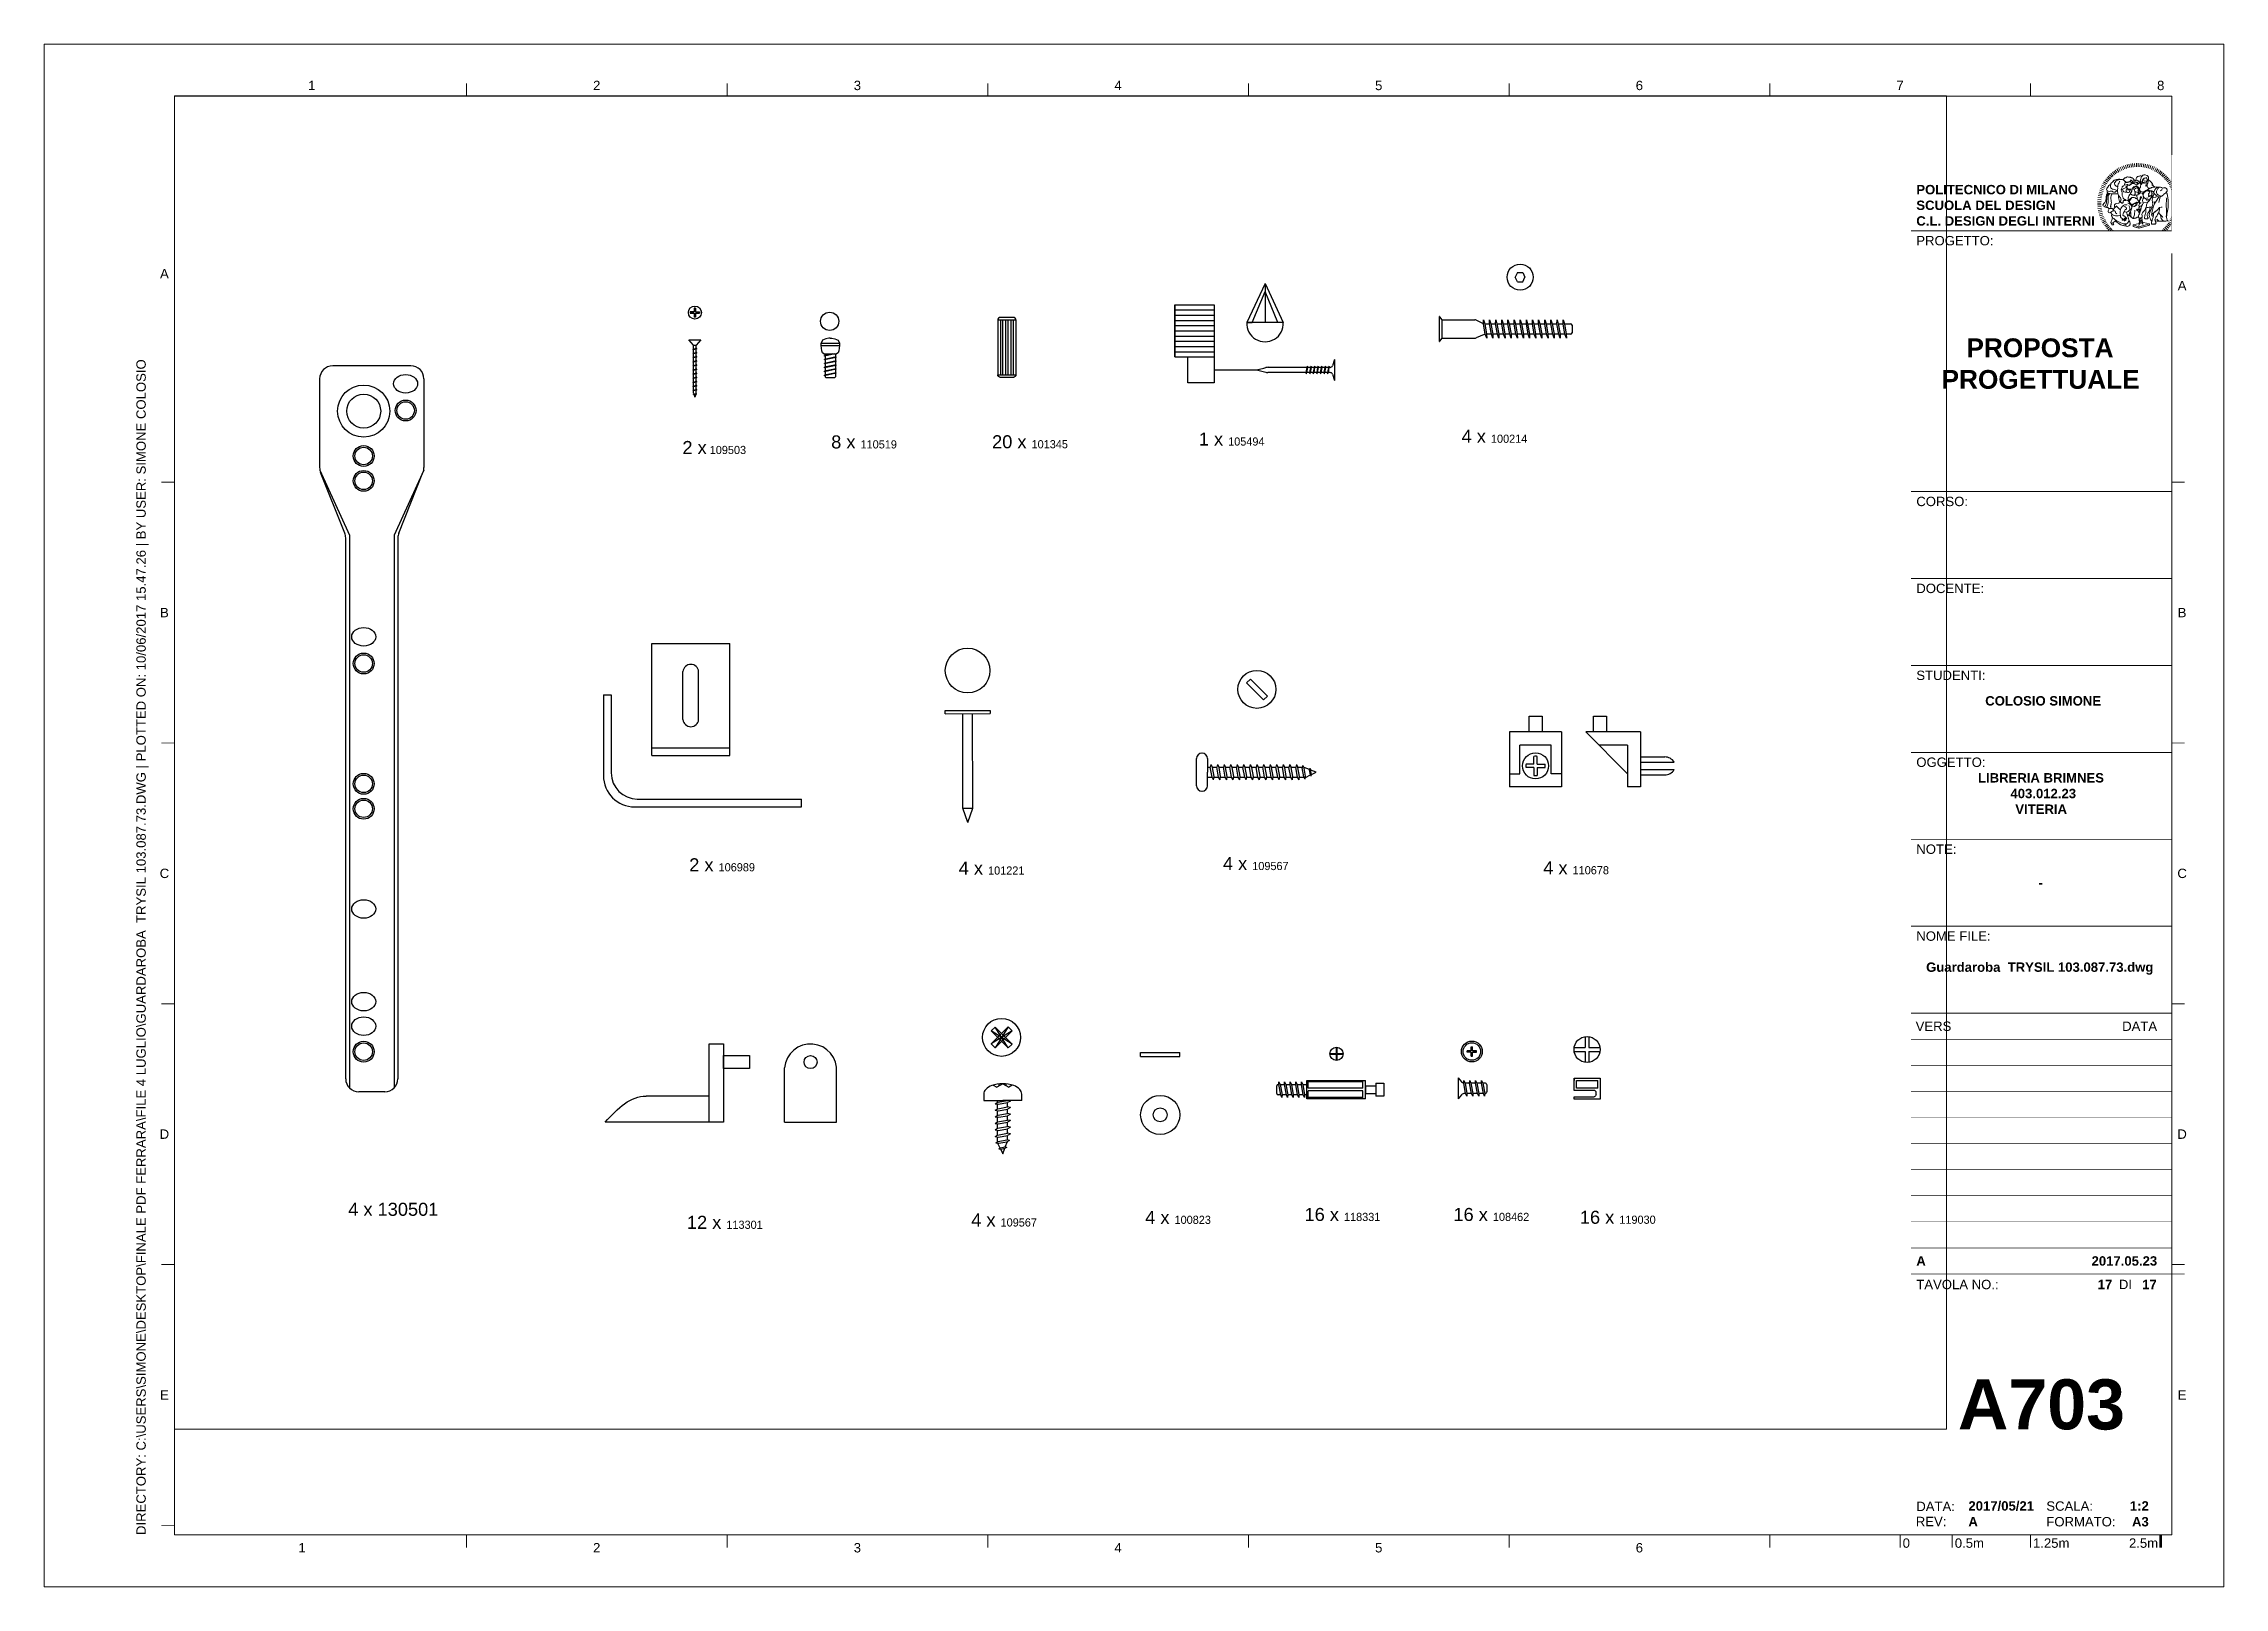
# Paper-space layout 'A744' of a CAD drawing. Header units: millimetres. Extents: x 0 to 418, y 0 to 296.
# The model-space entities are those that its viewports show. They can reach past a viewport. Long polylines and large blocks are cut down to what shows.
import ezdxf
from ezdxf.enums import TextEntityAlignment as Align

# ---------------------------------------------------------------- set-up
doc = ezdxf.new("R2010")
doc.units = ezdxf.units.MM
doc.set_wipeout_variables(frame=1)
doc.linetypes.add('CONTINUA', pattern=[0])
for name, color, linetype, lineweight in [('G-ANNO-LOGO', 3, 'Continuous', 18), ('G-ANNO-TEXT', 3, 'Continuous', 18), ('G-ANNO-TTLB', 3, 'Continuous', 18)]:
    doc.layers.add(name, color=color, linetype=linetype, lineweight=lineweight)
doc.layers.add('G-ANNO-NPLT', color=210, linetype='Continuous', lineweight=18, plot=False)
doc.layers.add('Viti', color=6, linetype='Continuous')
doc.styles.add('ARIAL', font='arial.ttf')
doc.styles.add('ARIAL-BOLD', font='arialbd.ttf')
doc.styles.add('E-ARIAL', font='arial.ttf')

psp = doc.layouts.new('A744')

# ---------------------------------------------------------------- texts
at = {"layer": 'G-ANNO-TEXT', "style": 'ARIAL'}
for s, p in [('1', (51.34, 287.86)), ('2', (105.99, 287.86)), ('3', (155.99, 287.86)), ('4', (205.99, 287.86)), ('5', (255.99, 287.86)), ('6', (305.99, 287.86)), ('7', (355.99, 287.86)), ('8', (405.99, 287.86)), ('A', (23.07, 251.77)), ('A', (410.09, 249.49)), ('B', (23.07, 186.79)), ('B', (410.09, 186.79)), ('C', (23.07, 136.79)), ('C', (410.09, 136.79)), ('D', (23.07, 86.79)), ('D', (410.09, 86.79)), ('E', (23.07, 36.79)), ('E', (410.09, 36.79)), ('1', (49.48, 7.49)), ('2', (105.99, 7.49)), ('3', (155.99, 7.49)), ('4', (205.99, 7.49)), ('5', (255.99, 7.49)), ('6', (305.99, 7.49))]:
    psp.add_text(s, height=1.8, dxfattribs=at).set_placement(p, align=Align.MIDDLE_CENTER)
at = {"layer": 'G-ANNO-TEXT', "insert": (17.69, 9.93), "char_height": 1.8, "attachment_point": 1, "rotation": 90, "style": 'ARIAL'}
psp.add_mtext_dynamic_manual_height_columns('DIRECTORY: C:\\\\USERS\\\\SIMONE\\\\DESKTOP\\\\FINALE PDF FERRARA\\\\FILE 4 LUGLIO\\\\GUARDAROBA  TRYSIL 103.087.73.DWG | PLOTTED ON: 10/06/2017 15.47.26 | BY USER: SIMONE COLOSIO', width=412.209, gutter_width=9, heights=[0], dxfattribs=at)
at = {"layer": 'G-ANNO-TEXT', "char_height": 2.5, "attachment_point": 1}
for s, insert in [('{\\fArial|b0|i0|c0|p34;4 x \\Ftxt|c0;\\H0.625x;100214}', (271.89, 221.84)), ('{\\fArial|b0|i0|c0|p34;2 x\\Ftxt|c0;\\H0.625x; 109503}', (122.43, 219.69)), ('{\\fArial|b0|i0|c0|p34;8 x \\Ftxt|c0;\\H0.625x;110519}', (150.97, 220.76)), ('{\\fArial|b0|i0|c0|p34;20 x \\Ftxt|c0;\\H0.625x;101345}', (181.83, 220.79)), ('{\\fArial|b0|i0|c0|p34;1 x \\Ftxt|c0;\\H0.625x;105494}', (221.48, 221.31)), ('{\\fArial|b0|i0|c0|p34;2 x \\Ftxt|c0;\\H0.625x;106989}', (123.74, 139.68)), ('{\\fArial|b0|i0|c0|p34;4 x \\Ftxt|c0;\\H0.625x;101221}', (175.43, 139.05)), ('{\\fArial|b0|i0|c0|p34;4 x \\Ftxt|c0;\\H0.625x;109567}', (226.1, 139.92)), ('{\\fArial|b0|i0|c0|p34;4 x \\Ftxt|c0;\\H0.625x;110678}', (287.55, 139.11)), ('{\\fArial|b0|i0|c0|p34;4 x 130501}', (58.33, 73.63)), ('{\\fArial|b0|i0|c0|p34;12 x \\Ftxt|c0;\\H0.625x;113301}', (123.29, 71.13)), ('{\\fArial|b0|i0|c0|p34;4 x \\Ftxt|c0;\\H0.625x;109567}', (177.83, 71.58)), ('{\\fArial|b0|i0|c0|p34;4 x \\Ftxt|c0;\\H0.625x;100823}', (211.2, 72.08)), ('{\\fArial|b0|i0|c0|p34;16 x \\Ftxt|c0;\\H0.625x;118331}', (241.76, 72.64)), ('{\\fArial|b0|i0|c0|p34;16 x \\Ftxt|c0;\\H0.625x;108462}', (270.32, 72.64)), ('{\\fArial|b0|i0|c0|p34;16 x \\Ftxt|c0;\\H0.625x;119030}', (294.57, 72.1))]:
    psp.add_mtext_dynamic_manual_height_columns(s, width=76.0455, gutter_width=1, heights=[0], dxfattribs=dict(at, insert=insert))

msp = doc.modelspace()

# ---------------------------------------------------------------- blocks, each defined once
blk = doc.blocks.new('*U5')
at = {"layer": 'G-ANNO-TTLB'}
for points, const_width in [([(0, -2.5), (0, 0)], 0.18), ([(10, 0), (10, -2.5)], 0.18), ([(25, 0), (25, -2.5)], 0.18), ([(50, 0), (50, -2.5)], 0.48)]:
    blk.add_lwpolyline(points, dxfattribs=dict(at, const_width=const_width))
at = {"layer": 'G-ANNO-TEXT', "style": 'E-ARIAL'}
blk.add_text('0', height=1.8, dxfattribs=at).set_placement((1.2, -0.7), align=Align.TOP_CENTER)
for s, p in [('0.5m', (10.5, -2.5)), ('1.25m', (25.5, -2.5))]:
    blk.add_text(s, height=1.8, dxfattribs=at).set_placement(p)
blk.add_text('2.5m', height=1.8, dxfattribs=at).set_placement((49.5, -2.5), align=Align.RIGHT)
blk = doc.blocks.new('logoPolimi')
for p, q in [((-1.94, 1.36), (-1.77, 1.24)), ((-1.88, 1.45), (-1.71, 1.32)), ((-1.81, 1.53), (-1.65, 1.4)), ((-1.74, 1.61), (-1.58, 1.47)), ((-1.66, 1.69), (-1.51, 1.54)), ((-1.58, 1.77), (-1.44, 1.61)), ((-1.49, 1.84), (-1.36, 1.68)), ((-1.41, 1.91), (-1.28, 1.74)), ((-1.32, 1.97), (-1.2, 1.8)), ((-1.22, 2.03), (-1.11, 1.85)), ((-1.13, 2.09), (-1.03, 1.9)), ((-1.03, 2.14), (-0.94, 1.95)), ((-0.96, 1.41), (-0.96, 1.41)), ((-0.96, 1.41), (-0.96, 1.41)), ((-0.93, 2.18), (-0.84, 1.99)), ((-0.85, 1.39), (-0.85, 1.39)), ((-0.85, 1.39), (-0.85, 1.39)), ((-0.83, 2.22), (-0.75, 2.03)), ((-0.75, 1.3), (-0.76, 1.29)), ((-0.76, 1.29), (-0.75, 1.3)), ((-0.72, 2.26), (-0.66, 2.06)), ((-0.61, 2.29), (-0.56, 2.09)), ((-0.51, 2.32), (-0.46, 2.11)), ((-0.4, 2.34), (-0.36, 2.13)), ((-0.4, 1.37), (-0.38, 1.38)), ((-0.39, 1.37), (-0.4, 1.37)), ((-0.35, 1.33), (-0.4, 1.37)), ((-0.29, 2.35), (-0.26, 2.14)), ((-0.28, 1.3), (-0.29, 1.3)), ((-0.28, 1.3), (-0.28, 1.3)), ((-0.18, 2.36), (-0.16, 2.15)), ((-0.08, 1.37), (-0.08, 1.38)), ((-0.07, 2.37), (-0.06, 2.16)), ((0.04, 2.37), (0.04, 2.16)), ((0.13, 1.32), (0.17, 1.19)), ((0.15, 2.36), (0.14, 2.16)), ((0.26, 2.36), (0.24, 2.15)), ((0.27, 1.61), (0.27, 1.61)), ((0.27, 1.61), (0.27, 1.61)), ((0.27, 1.61), (0.27, 1.61)), ((0.29, 1.29), (0.29, 1.29)), ((0.29, 1.29), (0.29, 1.29)), ((0.29, 1.29), (0.29, 1.29)), ((0.29, 1.29), (0.29, 1.29)), ((0.37, 2.34), (0.34, 2.13)), ((0.38, 1.36), (0.37, 1.35)), ((0.48, 2.32), (0.44, 2.12)), ((0.51, 1.31), (0.5, 1.29)), ((0.52, 1.24), (0.6, 1.37)), ((0.52, 1.23), (0.6, 1.36)), ((0.6, 1.36), (0.52, 1.23)), ((0.59, 2.3), (0.54, 2.09)), ((0.69, 2.27), (0.63, 2.07)), ((0.64, 1.37), (0.65, 1.37)), ((0.8, 2.23), (0.73, 2.03)), ((0.9, 2.19), (0.82, 2)), ((1, 2.15), (0.91, 1.96)), ((1.1, 2.1), (1, 1.91)), ((1.2, 2.04), (1.09, 1.86)), ((1.29, 1.99), (1.18, 1.81)), ((1.38, 1.92), (1.26, 1.75)), ((1.47, 1.86), (1.34, 1.69)), ((1.56, 1.79), (1.42, 1.63)), ((1.64, 1.71), (1.49, 1.56)), ((1.72, 1.63), (1.56, 1.49)), ((1.79, 1.55), (1.63, 1.41)), ((1.86, 1.47), (1.7, 1.34)), ((1.93, 1.38), (1.76, 1.26)), ((-2.37, 0.12), (-2.16, 0.11)), ((-2.37, 0.01), (-2.16, 0.01)), ((-2.36, 0.23), (-2.15, 0.21)), ((-2.35, 0.34), (-2.14, 0.31)), ((-2.33, 0.45), (-2.12, 0.41)), ((-2.3, 0.55), (-2.1, 0.51)), ((-2.28, 0.66), (-2.07, 0.6)), ((-2.24, 0.77), (-2.04, 0.7)), ((-2.2, 0.87), (-2.01, 0.79)), ((-2.16, 0.97), (-1.97, 0.89)), ((-2.11, 1.07), (-1.93, 0.98)), ((-2.06, 1.17), (-1.88, 1.07)), ((-2.01, 1.26), (-1.83, 1.15)), ((-1.84, 0.03), (-1.82, 0.35)), ((-1.73, 0.59), (-1.73, 0.59)), ((-1.73, 0.59), (-1.73, 0.59)), ((-1.65, 0.57), (-1.65, 0.57)), ((-1.59, 1.12), (-1.59, 1.12)), ((-1.51, 0.55), (-1.51, 0.55)), ((-1.51, 0.55), (-1.51, 0.55)), ((-1.31, 0.79), (-1.21, 0.75)), ((-1.21, 0.75), (-1.31, 0.79)), ((-1.21, 0.75), (-1.31, 0.79)), ((-1.21, 0.75), (-1.21, 0.75)), ((-1.21, 0.75), (-1.21, 0.75)), ((-1.19, 0.76), (-1.19, 0.76)), ((-1.19, 0.76), (-1.19, 0.76)), ((-1.17, 0.99), (-1.18, 0.99)), ((-1.18, 0.99), (-1.17, 0.99)), ((-1.16, 0.57), (-1.16, 0.57)), ((-1.16, 0.57), (-1.16, 0.57)), ((-1.1, 0.01), (-0.99, 0.06)), ((-0.99, 0.06), (-1.1, 0.01)), ((-0.99, 0.06), (-1.1, 0.01)), ((-0.99, 0.06), (-0.99, 0.06)), ((-0.99, 0.06), (-0.99, 0.06)), ((-0.97, 0.79), (-0.98, 0.79)), ((-0.89, 0.84), (-0.97, 0.79)), ((-0.97, 0.79), (-0.89, 0.84)), ((-0.89, 0.84), (-0.82, 0.87)), ((-0.82, 0.87), (-0.89, 0.84)), ((-0.89, 0.84), (-0.82, 0.87)), ((-0.88, 0.83), (-0.89, 0.84)), ((-0.84, 0.14), (-0.84, 0.14)), ((-0.77, 1.08), (-0.78, 1.08)), ((-0.78, 1.08), (-0.77, 1.08)), ((-0.61, 1.12), (-0.77, 1.08)), ((-0.77, 1.08), (-0.61, 1.12)), ((-0.77, 1.08), (-0.61, 1.12)), ((-0.65, 0.99), (-0.7, 0.96)), ((-0.69, 0.18), (-0.68, 0.18)), ((-0.66, 0.93), (-0.66, 0.93)), ((-0.66, 0.93), (-0.64, 0.93)), ((-0.66, 0.93), (-0.66, 0.93)), ((-0.66, 0.93), (-0.66, 0.93)), ((-0.63, 1.01), (-0.63, 1.01)), ((-0.63, 1.01), (-0.62, 1.01)), ((-0.63, 0.66), (-0.63, 0.66)), ((-0.6, 1.12), (-0.61, 1.12)), ((-0.61, 1.12), (-0.6, 1.12)), ((-0.61, 1.12), (-0.6, 1.12)), ((-0.61, 0.86), (-0.57, 0.85)), ((-0.57, 0.85), (-0.61, 0.86)), ((-0.61, 0.86), (-0.57, 0.85)), ((-0.53, 1.08), (-0.6, 1.12)), ((-0.6, 1.12), (-0.6, 1.11)), ((-0.6, 1.12), (-0.53, 1.08)), ((-0.57, 0.8), (-0.59, 0.8)), ((-0.57, 0.85), (-0.53, 0.84)), ((-0.57, 0.85), (-0.57, 0.85)), ((-0.57, 0.85), (-0.57, 0.85)), ((-0.57, 0.85), (-0.53, 0.84)), ((-0.56, 0.29), (-0.49, 0.48)), ((-0.56, 0.14), (-0.56, 0.29)), ((-0.5, 0.11), (-0.56, 0.14)), ((-0.53, 0.84), (-0.51, 0.84)), ((-0.53, 0.84), (-0.51, 0.84)), ((-0.53, 0.84), (-0.53, 0.84)), ((-0.51, 0.11), (-0.51, 0.11)), ((-0.51, 0.11), (-0.51, 0.11)), ((-0.34, 0.33), (-0.5, 0.11)), ((-0.49, 0.48), (-0.41, 0.55)), ((-0.42, 0.8), (-0.47, 0.79)), ((-0.42, 0.8), (-0.47, 0.79)), ((-0.47, 0.79), (-0.45, 0.76)), ((-0.47, 0.79), (-0.45, 0.76)), ((-0.45, 1.14), (-0.42, 1.11)), ((-0.42, 1.26), (-0.36, 1.22)), ((-0.41, 0.55), (-0.34, 0.49)), ((-0.39, 1.24), (-0.4, 1.23)), ((-0.38, 1.14), (-0.38, 1.14)), ((-0.34, 0.49), (-0.09, 0.48)), ((-0.16, 0.32), (-0.34, 0.33)), ((-0.14, 0.32), (-0.31, 0.34)), ((-0.16, 1.24), (-0.16, 1.25)), ((-0.16, 1.25), (-0.16, 1.25)), ((-0.16, 0.49), (-0.14, 0.64)), ((-0.06, 0.27), (-0.16, 0.32)), ((-0.1, 0.88), (-0.09, 0.87)), ((-0.08, 1.23), (-0.05, 1.21)), ((-0.05, 1.21), (-0.08, 1.23)), ((-0.08, 1.23), (-0.05, 1.21)), ((-0.03, 0.26), (-0.06, 0.27)), ((-0.05, 1.21), (-0.04, 1.21)), ((-0.04, 1.21), (-0.05, 1.21)), ((-0.04, 1.21), (-0.04, 1.21)), ((-0.04, 1.21), (-0.04, 1.21)), ((-0.04, 0.48), (-0.03, 0.26)), ((0.03, 1.15), (0.03, 1.15)), ((0.03, 0.66), (0.03, 0.67)), ((0.07, 0.58), (0.07, 0.57)), ((0.1, 1.18), (0.1, 1.18)), ((0.1, 0.84), (0.1, 0.84)), ((0.14, 0.71), (0.34, 0.65)), ((0.31, 0.56), (0.17, 0.63)), ((0.33, 0.49), (0.34, 0.49)), ((0.33, 0.03), (0.35, 0.03)), ((0.33, 0.03), (0.35, 0.03)), ((0.34, 0.65), (0.34, 0.64)), ((0.35, 0.03), (0.57, 0.06)), ((0.35, 0.03), (0.57, 0.06)), ((0.35, 0.03), (0.35, 0.03)), ((0.35, 0.03), (0.35, 0.03)), ((0.38, 0.34), (0.37, 0.34)), ((0.38, 0.34), (0.38, 0.34)), ((0.43, 0.67), (0.39, 0.64)), ((0.49, 1.05), (0.51, 1.13)), ((0.51, 1.13), (0.49, 1.05)), ((0.49, 1.05), (0.51, 1.13)), ((0.51, 1.13), (0.52, 1.23)), ((0.52, 1.23), (0.51, 1.23)), ((0.51, 1.23), (0.52, 1.23)), ((0.52, 1.23), (0.51, 1.13)), ((0.51, 1.13), (0.52, 1.23)), ((0.52, 1.23), (0.52, 1.23)), ((0.52, 1.23), (0.52, 1.24)), ((0.52, 1.23), (0.52, 1.23)), ((0.55, 1.07), (0.53, 1.06)), ((0.53, 1.04), (0.53, 1.06)), ((0.53, 1.05), (0.53, 1.04)), ((0.54, 0.3), (0.63, 0.32)), ((0.54, -0.08), (0.61, 0.06)), ((0.61, 0.06), (0.54, -0.08)), ((0.54, -0.08), (0.61, 0.06)), ((0.56, 0.19), (0.59, 0.21)), ((0.57, 1.07), (0.57, 1.07)), ((0.57, 1.07), (0.57, 1.07)), ((0.57, 1.07), (0.57, 1.07)), ((0.57, 1.07), (0.57, 1.07)), ((0.57, 1.07), (0.57, 1.07)), ((0.57, 1.07), (0.57, 1.07)), ((0.57, 1.07), (0.57, 1.07)), ((0.58, 0.3), (0.59, 0.29)), ((0.59, 0.78), (0.59, 0.79)), ((0.59, 0.79), (0.59, 0.79)), ((0.59, 0.79), (0.59, 0.79)), ((0.59, 0.79), (0.59, 0.78)), ((0.61, 0.06), (0.6, 0.07)), ((0.6, 0.07), (0.61, 0.06)), ((0.61, 0.06), (0.61, 0.07)), ((0.62, 0.21), (0.65, 0.22)), ((0.69, 0.86), (0.68, 0.86)), ((0.68, 0.86), (0.69, 0.86)), ((0.68, 0.76), (0.68, 0.76)), ((0.76, 0.26), (0.76, 0.26)), ((0.82, 0.35), (0.84, 0.36)), ((0.82, 0.35), (0.82, 0.35)), ((0.84, 0.36), (0.84, 0.37)), ((0.85, 0.34), (1.05, 0.35)), ((0.93, 1.05), (0.93, 1.05)), ((0.93, 1.05), (0.93, 1.05)), ((0.93, 1.05), (0.93, 1.04)), ((0.93, 1.05), (0.93, 1.05)), ((0.97, 0.66), (0.96, 0.66)), ((1.01, 0.97), (0.98, 0.96)), ((1.17, 0.96), (1.17, 0.95)), ((1.17, 0.95), (1.17, 0.95)), ((1.34, 0.37), (1.26, 0.04)), ((1.27, 0.37), (1.27, 0.38)), ((1.28, 0.95), (1.28, 0.95)), ((1.37, 0.73), (1.46, 0.81)), ((1.41, 0.4), (1.41, 0.41)), ((1.49, 0.9), (1.57, 0.92)), ((1.67, 0.6), (1.57, 0.53)), ((1.99, 1.29), (1.81, 1.17)), ((2.05, 1.19), (1.87, 1.09)), ((2.1, 1.1), (1.92, 1)), ((2.15, 1), (1.96, 0.91)), ((2.19, 0.9), (2, 0.82)), ((2.23, 0.79), (2.04, 0.72)), ((2.27, 0.69), (2.07, 0.63)), ((2.3, 0.58), (2.09, 0.53)), ((2.32, 0.47), (2.12, 0.43)), ((2.34, 0.37), (2.13, 0.33)), ((2.36, 0.26), (2.15, 0.23)), ((2.37, 0.15), (2.16, 0.13)), ((2.37, 0.04), (2.16, 0.03)), ((-2.37, -0.1), (-2.16, -0.09)), ((-2.36, -0.21), (-2.15, -0.19)), ((-2.35, -0.32), (-2.14, -0.29)), ((-2.33, -0.43), (-2.12, -0.39)), ((-2.31, -0.54), (-2.1, -0.49)), ((-2.28, -0.65), (-2.08, -0.59)), ((-2.25, -0.75), (-2.05, -0.69)), ((-2.21, -0.86), (-2.02, -0.78)), ((-2.17, -0.96), (-1.98, -0.87)), ((-2.12, -1.06), (-1.93, -0.96)), ((-2.07, -1.16), (-1.89, -1.05)), ((-2.04, -0.15), (-1.97, -0.2)), ((-2.01, -1.25), (-1.84, -1.14)), ((-1.95, -1.34), (-1.78, -1.22)), ((-1.58, -0.12), (-1.6, -0.18)), ((-1.6, -0.18), (-1.58, -0.28)), ((-1.57, -0.54), (-1.59, -0.54)), ((-1.59, -0.54), (-1.59, -0.54)), ((-1.56, -0.32), (-1.56, -0.31)), ((-1.56, -0.31), (-1.56, -0.31)), ((-1.53, -0.65), (-1.53, -0.65)), ((-1.53, -0.65), (-1.53, -0.65)), ((-1.48, -0.86), (-1.48, -0.85)), ((-1.42, -0.37), (-1.42, -0.37)), ((-1.38, -0.46), (-1.38, -0.46)), ((-1.31, -0.24), (-1.31, -0.23)), ((-1.31, -0.23), (-1.31, -0.24)), ((-1.23, -0.19), (-1.23, -0.19)), ((-1.23, -0.19), (-1.23, -0.19)), ((-1.23, -0.19), (-1.23, -0.19)), ((-1.23, -0.19), (-1.23, -0.19)), ((-1.01, -0.39), (-1.02, -0.39)), ((-1.02, -0.39), (-1.01, -0.39)), ((-1.02, -0.7), (-1.02, -0.7)), ((-1.02, -0.7), (-1.02, -0.7)), ((-1.02, -0.7), (-1.02, -0.7)), ((-0.79, -0.51), (-0.83, -0.58)), ((-0.83, -0.58), (-0.79, -0.51)), ((-0.83, -0.58), (-0.79, -0.51)), ((-0.78, -1.05), (-0.83, -0.94)), ((-0.83, -0.94), (-0.78, -1.05)), ((-0.83, -0.94), (-0.83, -0.94)), ((-0.83, -0.94), (-0.78, -1.05)), ((-0.82, -1.23), (-0.82, -1.23)), ((-0.82, -1.23), (-0.77, -1.23)), ((-0.77, -1.23), (-0.82, -1.23)), ((-0.82, -1.23), (-0.82, -1.23)), ((-0.77, -1.23), (-0.82, -1.23)), ((-0.75, -0.96), (-0.8, -0.89)), ((-0.8, -0.89), (-0.79, -0.92)), ((-0.79, -0.92), (-0.8, -0.89)), ((-0.8, -0.89), (-0.75, -0.96)), ((-0.79, -0.92), (-0.8, -0.89)), ((-0.8, -0.89), (-0.8, -0.89)), ((-0.8, -0.89), (-0.75, -0.96)), ((-0.79, -0.92), (-0.78, -0.95)), ((-0.78, -0.95), (-0.79, -0.92)), ((-0.78, -0.95), (-0.79, -0.92)), ((-0.77, -0.49), (-0.78, -0.48)), ((-0.78, -0.48), (-0.77, -0.49)), ((-0.78, -0.95), (-0.76, -1)), ((-0.76, -1), (-0.78, -0.95)), ((-0.76, -1), (-0.78, -0.95)), ((-0.71, -0.89), (-0.75, -0.87)), ((-0.75, -0.87), (-0.71, -0.89)), ((-0.75, -0.87), (-0.71, -0.89)), ((-0.72, -1.01), (-0.75, -0.96)), ((-0.75, -0.96), (-0.72, -1.01)), ((-0.75, -0.96), (-0.72, -1.01)), ((-0.64, -0.93), (-0.71, -0.89)), ((-0.71, -0.89), (-0.64, -0.93)), ((-0.71, -0.89), (-0.64, -0.93)), ((-0.66, -0.53), (-0.66, -0.53)), ((-0.66, -0.53), (-0.66, -0.53)), ((-0.66, -0.53), (-0.66, -0.53)), ((-0.39, -0.81), (-0.51, -0.69)), ((-0.51, -1.04), (-0.5, -1.04)), ((-0.48, -0.42), (-0.48, -0.42)), ((-0.48, -0.42), (-0.48, -0.42)), ((-0.48, -0.42), (-0.48, -0.42)), ((-0.41, -0.51), (-0.41, -0.51)), ((-0.38, -0.05), (-0.39, -0.12)), ((-0.39, -0.12), (-0.37, -0.1)), ((-0.35, -0.14), (-0.37, -0.08)), ((-0.37, -0.09), (-0.37, -0.09)), ((-0.33, -0.12), (-0.35, -0.14)), ((-0.32, -0.14), (-0.35, -0.14)), ((-0.35, -0.18), (-0.34, -0.22)), ((-0.34, -0.08), (-0.29, -0.16)), ((-0.34, -0.22), (-0.34, -0.22)), ((-0.27, -0.17), (-0.32, -0.14)), ((-0.25, -0.91), (-0.26, -0.9)), ((-0.26, -1.29), (0.1, -1.2)), ((0.1, -1.2), (-0.26, -1.29)), ((0.08, -1.4), (-0.26, -1.29)), ((-0.26, -1.29), (0.08, -1.4)), ((-0.26, -1.38), (-0.26, -1.29)), ((-0.26, -1.29), (-0.26, -1.29)), ((-0.26, -1.29), (-0.26, -1.38)), ((-0.26, -1.29), (0.08, -1.4)), ((-0.26, -1.29), (-0.26, -1.29)), ((-0.14, -0.15), (-0.16, -0.13)), ((-0.11, -0.04), (-0.12, -0.05)), ((-0.04, -0.41), (-0.01, -0.44)), ((-0.01, -0.44), (-0.04, -0.41)), ((-0.04, -0.41), (-0.01, -0.44)), ((0.07, -0.84), (0.07, -0.84)), ((0.07, -0.84), (0.07, -0.84)), ((0.1, -1.2), (0.08, -1.32)), ((0.08, -1.32), (0.13, -1.2)), ((0.08, -1.4), (0.72, -1.22)), ((0.72, -1.22), (0.08, -1.4)), ((0.08, -1.4), (0.72, -1.22)), ((0.1, -1.01), (0.09, -0.86)), ((0.1, -1.01), (0.09, -0.86)), ((0.1, -1.2), (0.12, -1.04)), ((0.12, -1.04), (0.1, -1.2)), ((0.13, -1.2), (0.1, -1.2)), ((0.1, -1.2), (0.13, -1.2)), ((0.13, -1.2), (0.1, -1.2)), ((0.1, -1.2), (0.1, -1.2)), ((0.11, -0.44), (0.11, -0.44)), ((0.11, -0.44), (0.11, -0.44)), ((0.12, -0.21), (0.12, -0.21)), ((0.12, -0.21), (0.12, -0.21)), ((0.12, -0.21), (0.12, -0.21)), ((0.12, -0.21), (0.12, -0.21)), ((0.12, -0.21), (0.12, -0.21)), ((0.12, -0.21), (0.12, -0.21)), ((0.12, -0.21), (0.12, -0.21)), ((0.12, -0.21), (0.12, -0.21)), ((0.12, -0.21), (0.12, -0.21)), ((0.12, -0.21), (0.12, -0.21)), ((0.12, -0.21), (0.12, -0.21)), ((0.12, -0.21), (0.12, -0.21)), ((0.12, -0.21), (0.12, -0.21)), ((0.12, -0.56), (0.14, -0.53)), ((0.14, -0.53), (0.12, -0.56)), ((0.12, -0.56), (0.14, -0.53)), ((0.12, -1.04), (0.12, -1.04)), ((0.12, -1.04), (0.12, -1.04)), ((0.12, -1.04), (0.12, -1.04)), ((0.21, -0.99), (0.13, -1.2)), ((0.13, -1.2), (0.21, -0.99)), ((0.36, -1.14), (0.13, -1.2)), ((0.13, -1.2), (0.26, -1.17)), ((0.14, -0.53), (0.16, -0.49)), ((0.16, -0.49), (0.14, -0.53)), ((0.14, -0.53), (0.16, -0.49)), ((0.16, -0.49), (0.16, -0.49)), ((0.16, -0.49), (0.16, -0.49)), ((0.28, -1.19), (0.21, -0.99)), ((0.21, -0.99), (0.31, -1.27)), ((0.24, -0.17), (0.24, -0.16)), ((0.24, -0.16), (0.24, -0.17)), ((0.25, -0.84), (0.25, -0.88)), ((0.25, -0.88), (0.25, -0.84)), ((0.25, -0.88), (0.25, -0.84)), ((0.25, -0.88), (0.29, -1.17)), ((0.26, -0.88), (0.25, -0.88)), ((0.31, -1.27), (0.25, -0.88)), ((0.26, -1.17), (0.28, -1.16)), ((0.28, -1.16), (0.36, -1.14)), ((0.29, -1.17), (0.28, -1.19)), ((0.36, -1.14), (0.72, -1.22)), ((0.72, -1.22), (0.36, -1.14)), ((0.49, -0.31), (0.49, -0.31)), ((0.49, -0.31), (0.49, -0.31)), ((0.5, -0.27), (0.5, -0.27)), ((0.51, -0.27), (0.51, -0.27)), ((0.72, -0.81), (0.75, -0.89)), ((0.72, -1.22), (0.72, -1.31)), ((0.72, -1.31), (0.72, -1.22)), ((0.74, -0.23), (0.74, -0.23)), ((0.74, -0.23), (0.75, -0.24)), ((0.75, -0.23), (0.75, -0.23)), ((0.86, -0.25), (0.82, -0.34)), ((0.87, -0.22), (0.86, -0.23)), ((0.87, -0.22), (0.86, -0.25)), ((0.96, -0.58), (0.96, -0.57)), ((1.05, -1.05), (1.04, -1.05)), ((1.31, -0.27), (1.3, -0.26)), ((1.3, -0.26), (1.3, -0.26)), ((1.3, -0.26), (1.3, -0.26)), ((1.3, -0.26), (1.31, -0.27)), ((1.3, -0.26), (1.3, -0.26)), ((1.92, -1.39), (1.75, -1.27)), ((1.98, -1.3), (1.81, -1.19)), ((2.04, -1.21), (1.86, -1.1)), ((2.09, -1.11), (1.91, -1.01)), ((2.14, -1.01), (1.95, -0.92)), ((2.19, -0.91), (1.99, -0.83)), ((2.23, -0.81), (2.03, -0.74)), ((2.26, -0.7), (2.06, -0.64)), ((2.29, -0.6), (2.09, -0.55)), ((2.32, -0.49), (2.11, -0.45)), ((2.34, -0.38), (2.13, -0.35)), ((2.35, -0.27), (2.15, -0.25)), ((2.37, -0.08), (2.16, -0.07)), ((2.36, -0.16), (2.16, -0.15)), ((-1.89, -1.43), (-1.72, -1.31)), ((-1.82, -1.52), (-1.66, -1.38)), ((-1.75, -1.6), (-1.59, -1.46)), ((-1.67, -1.68), (-1.52, -1.53)), ((-1.59, -1.76), (-1.45, -1.6)), ((-1.51, -1.83), (-1.37, -1.67)), ((-1.42, -1.9), (-1.29, -1.73)), ((-1.33, -1.96), (-1.21, -1.79)), ((-1.24, -2.02), (-1.13, -1.84)), ((-1.14, -2.08), (-1.04, -1.89)), ((-1.04, -2.13), (-0.95, -1.94)), ((-0.94, -2.18), (-0.86, -1.98)), ((-0.84, -2.22), (-0.77, -2.02)), ((-0.74, -2.25), (-0.67, -2.05)), ((-0.63, -2.29), (-0.57, -2.08)), ((-0.52, -2.31), (-0.48, -2.11)), ((-0.42, -2.33), (-0.38, -2.13)), ((-0.31, -2.35), (-0.28, -2.14)), ((0.08, -1.49), (-0.26, -1.38)), ((-0.26, -1.38), (0.09, -1.49)), ((-0.2, -2.36), (-0.18, -2.15)), ((-0.09, -2.37), (-0.08, -2.16)), ((0.03, -2.37), (0.02, -2.16)), ((0.72, -1.31), (0.08, -1.49)), ((0.08, -1.44), (0.08, -1.4)), ((0.08, -1.4), (0.08, -1.44)), ((0.08, -1.4), (0.08, -1.49)), ((0.08, -1.49), (0.08, -1.44)), ((0.08, -1.44), (0.08, -1.44)), ((0.08, -1.44), (0.08, -1.45)), ((0.08, -1.45), (0.08, -1.46)), ((0.08, -1.46), (0.08, -1.49)), ((0.09, -1.49), (0.72, -1.31)), ((0.14, -2.37), (0.12, -2.16)), ((0.25, -2.36), (0.22, -2.15)), ((0.35, -2.34), (0.32, -2.14)), ((0.46, -2.32), (0.42, -2.12)), ((0.57, -2.3), (0.52, -2.1)), ((0.68, -2.27), (0.62, -2.07)), ((0.78, -2.24), (0.71, -2.04)), ((0.89, -2.2), (0.81, -2)), ((0.99, -2.15), (0.9, -1.96)), ((1.09, -2.11), (0.99, -1.92)), ((1.19, -2.05), (1.08, -1.87)), ((1.28, -2), (1.17, -1.82)), ((1.37, -1.93), (1.25, -1.76)), ((1.46, -1.87), (1.33, -1.7)), ((1.54, -1.8), (1.41, -1.64)), ((1.63, -1.72), (1.48, -1.57)), ((1.71, -1.65), (1.55, -1.5)), ((1.78, -1.57), (1.62, -1.43)), ((1.85, -1.48), (1.69, -1.35))]:
    blk.add_line(p, q)
for points in [[(-1.49, 1.25), (-1.46, 1.26), (-1.42, 1.33), (-1.39, 1.36)], [(-1.49, 1.25), (-1.46, 1.27), (-1.43, 1.34), (-1.39, 1.36)], [(-1.35, 1.1), (-1.4, 1.17), (-1.36, 1.23), (-1.29, 1.31)], [(-1.29, 1.31), (-1.36, 1.23), (-1.4, 1.17), (-1.35, 1.1)], [(-1.35, 1.1), (-1.4, 1.17), (-1.36, 1.23), (-1.29, 1.31)], [(-1.39, 1.36), (-1.35, 1.38), (-1.26, 1.4), (-1.19, 1.41)], [(-1.39, 1.36), (-1.35, 1.38), (-1.26, 1.4), (-1.19, 1.41)], [(-1.29, 1.31), (-1.22, 1.39), (-1.01, 1.41), (-0.96, 1.41)], [(-0.96, 1.41), (-1.01, 1.41), (-1.22, 1.39), (-1.29, 1.31)], [(-1.29, 1.31), (-1.22, 1.39), (-1.01, 1.41), (-0.96, 1.41)], [(-1.19, 1.41), (-1.11, 1.43), (-0.97, 1.41), (-0.97, 1.41)], [(-1.19, 1.41), (-1.12, 1.43), (-0.98, 1.41), (-0.98, 1.41)], [(-1.14, 1.13), (-1.12, 1.18), (-1.05, 1.31), (-1.05, 1.31)], [(-0.98, 1.41), (-0.98, 1.41), (-0.97, 1.41), (-0.96, 1.41)], [(-0.97, 1.41), (-0.97, 1.41), (-0.97, 1.41), (-0.96, 1.41)], [(-0.96, 1.41), (-0.94, 1.41), (-0.9, 1.41), (-0.85, 1.39)], [(-0.96, 1.41), (-0.94, 1.41), (-0.9, 1.41), (-0.85, 1.39)], [(-0.85, 1.39), (-0.86, 1.42), (-0.8, 1.45), (-0.8, 1.46)], [(-0.85, 1.39), (-0.86, 1.42), (-0.83, 1.44), (-0.82, 1.45)], [(-0.81, 1.36), (-0.83, 1.37), (-0.84, 1.38), (-0.85, 1.39)], [(-0.85, 1.39), (-0.84, 1.38), (-0.83, 1.37), (-0.81, 1.36)], [(-0.85, 1.39), (-0.84, 1.38), (-0.83, 1.37), (-0.81, 1.36)], [(-0.82, 1.45), (-0.82, 1.45), (-0.8, 1.45), (-0.8, 1.45)], [(-0.76, 1.29), (-0.77, 1.32), (-0.79, 1.34), (-0.81, 1.36)], [(-0.81, 1.36), (-0.79, 1.34), (-0.77, 1.32), (-0.76, 1.29)], [(-0.81, 1.36), (-0.79, 1.34), (-0.77, 1.32), (-0.76, 1.3)], [(-0.8, 1.46), (-0.8, 1.49), (-0.69, 1.51), (-0.69, 1.51)], [(-0.8, 1.46), (-0.8, 1.49), (-0.75, 1.49), (-0.75, 1.49)], [(-0.8, 1.45), (-0.8, 1.45), (-0.8, 1.46), (-0.8, 1.46)], [(-0.76, 1.3), (-0.74, 1.25), (-0.73, 1.2), (-0.75, 1.16)], [(-0.75, 1.49), (-0.75, 1.52), (-0.69, 1.51), (-0.69, 1.51)], [(-0.7, 1.26), (-0.7, 1.28), (-0.73, 1.28), (-0.75, 1.3)], [(-0.75, 1.3), (-0.73, 1.28), (-0.7, 1.28), (-0.7, 1.26)], [(-0.69, 1.51), (-0.69, 1.59), (-0.51, 1.55), (-0.51, 1.55)], [(-0.69, 1.51), (-0.66, 1.55), (-0.66, 1.55), (-0.66, 1.55)], [(-0.66, 1.55), (-0.63, 1.57), (-0.51, 1.55), (-0.51, 1.55)], [(-0.51, 1.55), (-0.43, 1.57), (-0.43, 1.53), (-0.43, 1.53)], [(-0.51, 1.55), (-0.43, 1.57), (-0.35, 1.51), (-0.35, 1.51)], [(-0.44, 1.3), (-0.45, 1.3), (-0.47, 1.28), (-0.49, 1.27)], [(-0.49, 1.27), (-0.47, 1.28), (-0.45, 1.3), (-0.44, 1.3)], [(-0.44, 1.3), (-0.45, 1.3), (-0.47, 1.28), (-0.49, 1.27)], [(-0.41, 1.32), (-0.42, 1.3), (-0.43, 1.3), (-0.44, 1.3)], [(-0.44, 1.3), (-0.43, 1.3), (-0.42, 1.3), (-0.41, 1.32)], [(-0.41, 1.32), (-0.42, 1.3), (-0.43, 1.3), (-0.44, 1.3)], [(-0.43, 1.53), (-0.37, 1.53), (-0.35, 1.5), (-0.35, 1.5)], [(-0.4, 1.37), (-0.4, 1.37), (-0.39, 1.33), (-0.41, 1.32)], [(-0.41, 1.32), (-0.39, 1.33), (-0.4, 1.37), (-0.4, 1.37)], [(-0.4, 1.37), (-0.4, 1.37), (-0.39, 1.33), (-0.41, 1.32)], [(-0.37, 1.36), (-0.38, 1.36), (-0.38, 1.35), (-0.39, 1.37)], [(-0.38, 1.38), (-0.38, 1.38), (-0.38, 1.36), (-0.36, 1.36)], [(-0.35, 1.34), (-0.37, 1.35), (-0.37, 1.36), (-0.37, 1.36)], [(-0.36, 1.36), (-0.36, 1.36), (-0.37, 1.35), (-0.35, 1.34)], [(-0.35, 1.5), (-0.33, 1.52), (-0.31, 1.5), (-0.31, 1.5)], [(-0.35, 1.51), (-0.28, 1.52), (-0.25, 1.44), (-0.25, 1.44)], [(-0.28, 1.3), (-0.31, 1.32), (-0.34, 1.34), (-0.35, 1.34)], [(-0.35, 1.34), (-0.34, 1.34), (-0.31, 1.32), (-0.28, 1.3)], [(-0.28, 1.31), (-0.31, 1.32), (-0.31, 1.31), (-0.35, 1.33)], [(-0.31, 1.5), (-0.26, 1.48), (-0.25, 1.44), (-0.25, 1.44)], [(-0.29, 1.3), (-0.29, 1.3), (-0.29, 1.29), (-0.3, 1.28)], [(-0.3, 1.28), (-0.29, 1.29), (-0.29, 1.3), (-0.29, 1.3)], [(-0.25, 1.3), (-0.26, 1.3), (-0.27, 1.3), (-0.28, 1.31)], [(-0.25, 1.3), (-0.26, 1.3), (-0.27, 1.3), (-0.28, 1.3)], [(-0.25, 1.44), (-0.19, 1.42), (-0.22, 1.38), (-0.22, 1.38)], [(-0.25, 1.44), (-0.19, 1.42), (-0.21, 1.33), (-0.22, 1.33)], [(-0.22, 1.33), (-0.22, 1.32), (-0.22, 1.3), (-0.25, 1.3)], [(-0.22, 1.32), (-0.22, 1.32), (-0.22, 1.3), (-0.25, 1.3)], [(-0.22, 1.38), (-0.18, 1.35), (-0.21, 1.33), (-0.22, 1.32)], [(-0.16, 1.25), (-0.16, 1.25), (-0.16, 1.31), (-0.14, 1.33)], [(-0.16, 1.25), (-0.16, 1.25), (-0.16, 1.32), (-0.14, 1.33)], [(-0.14, 1.33), (-0.13, 1.34), (-0.1, 1.36), (-0.08, 1.37)], [(-0.14, 1.33), (-0.13, 1.34), (-0.1, 1.36), (-0.08, 1.37)], [(-0.08, 1.38), (-0.08, 1.38), (-0.12, 1.44), (-0.06, 1.51)], [(-0.08, 1.38), (-0.08, 1.38), (-0.12, 1.44), (-0.06, 1.51)], [(-0.05, 1.36), (-0.06, 1.37), (-0.07, 1.37), (-0.08, 1.37)], [(-0.08, 1.37), (-0.07, 1.37), (-0.06, 1.37), (-0.05, 1.36)], [(-0.08, 1.37), (-0.07, 1.37), (-0.06, 1.37), (-0.05, 1.36)], [(-0.06, 1.51), (0, 1.58), (0.02, 1.59), (0.04, 1.59)], [(-0.06, 1.51), (0, 1.58), (0.02, 1.59), (0.04, 1.59)], [(0.1, 1.25), (0.08, 1.31), (-0.02, 1.35), (-0.05, 1.36)], [(-0.05, 1.36), (-0.02, 1.35), (0.08, 1.31), (0.1, 1.25)], [(-0.05, 1.36), (-0.02, 1.35), (0.08, 1.31), (0.1, 1.25)], [(0.04, 1.59), (0.07, 1.59), (0.11, 1.6), (0.11, 1.6)], [(0.04, 1.59), (0.07, 1.59), (0.11, 1.6), (0.11, 1.6)], [(0.11, 1.6), (0.11, 1.6), (0.19, 1.66), (0.27, 1.61)], [(0.11, 1.6), (0.11, 1.6), (0.19, 1.65), (0.27, 1.61)], [(0.18, 1.38), (0.18, 1.41), (0.21, 1.48), (0.21, 1.49)], [(0.21, 1.49), (0.21, 1.48), (0.18, 1.41), (0.18, 1.38)], [(0.18, 1.38), (0.18, 1.41), (0.21, 1.48), (0.21, 1.49)], [(0.2, 1.23), (0.2, 1.25), (0.18, 1.36), (0.18, 1.38)], [(0.18, 1.38), (0.18, 1.36), (0.2, 1.25), (0.2, 1.23)], [(0.2, 1.23), (0.2, 1.25), (0.18, 1.36), (0.18, 1.38)], [(0.21, 1.49), (0.21, 1.5), (0.23, 1.55), (0.24, 1.58)], [(0.24, 1.58), (0.23, 1.55), (0.21, 1.5), (0.21, 1.49)], [(0.21, 1.49), (0.21, 1.5), (0.23, 1.55), (0.24, 1.58)], [(0.24, 1.58), (0.25, 1.58), (0.26, 1.59), (0.27, 1.61)], [(0.27, 1.61), (0.26, 1.59), (0.25, 1.58), (0.24, 1.58)], [(0.24, 1.58), (0.25, 1.58), (0.26, 1.59), (0.27, 1.61)], [(0.27, 1.61), (0.28, 1.63), (0.31, 1.65), (0.32, 1.66)], [(0.27, 1.61), (0.29, 1.63), (0.31, 1.65), (0.32, 1.66)], [(0.27, 1.61), (0.27, 1.61), (0.27, 1.61), (0.27, 1.61)], [(0.29, 1.3), (0.28, 1.29), (0.28, 1.28), (0.28, 1.27)], [(0.29, 1.29), (0.28, 1.29), (0.28, 1.28), (0.28, 1.27)], [(0.28, 1.27), (0.28, 1.28), (0.28, 1.29), (0.29, 1.29)], [(0.3, 1.32), (0.3, 1.31), (0.29, 1.3), (0.29, 1.29)], [(0.29, 1.29), (0.29, 1.3), (0.3, 1.31), (0.3, 1.32)], [(0.3, 1.32), (0.3, 1.31), (0.29, 1.3), (0.29, 1.3)], [(0.29, 1.29), (0.29, 1.29), (0.32, 1.2), (0.37, 1.19)], [(0.31, 1.4), (0.31, 1.39), (0.3, 1.34), (0.3, 1.32)], [(0.31, 1.39), (0.31, 1.39), (0.3, 1.34), (0.3, 1.32)], [(0.3, 1.32), (0.3, 1.34), (0.31, 1.39), (0.31, 1.39)], [(0.35, 1.46), (0.34, 1.44), (0.32, 1.4), (0.31, 1.39)], [(0.31, 1.39), (0.32, 1.4), (0.34, 1.44), (0.35, 1.46)], [(0.35, 1.46), (0.34, 1.45), (0.32, 1.4), (0.31, 1.4)], [(0.32, 1.66), (0.33, 1.67), (0.41, 1.69), (0.41, 1.69)], [(0.32, 1.66), (0.33, 1.67), (0.4, 1.68), (0.4, 1.68)], [(0.39, 1.48), (0.38, 1.48), (0.35, 1.47), (0.35, 1.46)], [(0.35, 1.46), (0.35, 1.47), (0.38, 1.48), (0.39, 1.48)], [(0.39, 1.48), (0.38, 1.48), (0.35, 1.47), (0.35, 1.46)], [(0.35, 1.38), (0.35, 1.38), (0.38, 1.36), (0.41, 1.36)], [(0.46, 1.48), (0.45, 1.47), (0.4, 1.48), (0.39, 1.48)], [(0.39, 1.48), (0.4, 1.48), (0.45, 1.47), (0.46, 1.48)], [(0.46, 1.48), (0.45, 1.47), (0.4, 1.48), (0.39, 1.48)], [(0.4, 1.68), (0.4, 1.68), (0.5, 1.69), (0.55, 1.64)], [(0.41, 1.69), (0.41, 1.69), (0.5, 1.69), (0.55, 1.64)], [(0.53, 1.53), (0.53, 1.53), (0.47, 1.48), (0.46, 1.48)], [(0.46, 1.48), (0.47, 1.48), (0.53, 1.53), (0.53, 1.53)], [(0.53, 1.53), (0.53, 1.53), (0.47, 1.48), (0.46, 1.48)], [(0.48, 1.32), (0.48, 1.32), (0.52, 1.3), (0.55, 1.3)], [(0.54, 1.48), (0.54, 1.49), (0.53, 1.53), (0.53, 1.53)], [(0.53, 1.53), (0.53, 1.53), (0.54, 1.49), (0.54, 1.48)], [(0.54, 1.48), (0.54, 1.49), (0.53, 1.53), (0.53, 1.53)], [(0.58, 1.43), (0.57, 1.44), (0.54, 1.47), (0.54, 1.48)], [(0.54, 1.48), (0.54, 1.47), (0.57, 1.44), (0.58, 1.43)], [(0.58, 1.43), (0.57, 1.44), (0.54, 1.47), (0.54, 1.48)], [(0.55, 1.64), (0.55, 1.64), (0.6, 1.64), (0.62, 1.61)], [(0.55, 1.64), (0.55, 1.64), (0.6, 1.64), (0.62, 1.61)], [(0.6, 1.36), (0.6, 1.37), (0.59, 1.42), (0.58, 1.43)], [(0.58, 1.43), (0.59, 1.42), (0.6, 1.37), (0.6, 1.36)], [(0.6, 1.37), (0.6, 1.37), (0.59, 1.42), (0.58, 1.43)], [(0.62, 1.61), (0.63, 1.57), (0.66, 1.51), (0.66, 1.5)], [(0.62, 1.61), (0.63, 1.57), (0.66, 1.51), (0.66, 1.5)], [(0.63, 1.34), (0.63, 1.35), (0.63, 1.36), (0.64, 1.37)], [(0.64, 1.37), (0.63, 1.36), (0.63, 1.35), (0.63, 1.34)], [(0.64, 1.37), (0.63, 1.36), (0.63, 1.35), (0.63, 1.34)], [(0.64, 1.27), (0.65, 1.28), (0.63, 1.32), (0.63, 1.34)], [(0.63, 1.34), (0.63, 1.32), (0.65, 1.28), (0.64, 1.27)], [(0.63, 1.34), (0.63, 1.32), (0.65, 1.28), (0.64, 1.27)], [(0.65, 1.45), (0.65, 1.44), (0.65, 1.39), (0.64, 1.37)], [(0.65, 1.45), (0.65, 1.44), (0.65, 1.39), (0.64, 1.38)], [(0.64, 1.38), (0.64, 1.37), (0.64, 1.37), (0.64, 1.37)], [(0.64, 1.37), (0.64, 1.37), (0.64, 1.37), (0.64, 1.37)], [(0.66, 1.5), (0.66, 1.48), (0.65, 1.46), (0.65, 1.45)], [(0.66, 1.5), (0.66, 1.48), (0.65, 1.46), (0.65, 1.45)], [(0.65, 1.37), (0.65, 1.37), (0.8, 1.31), (0.89, 1.15)], [(0.65, 1.37), (0.65, 1.37), (0.8, 1.31), (0.89, 1.15)], [(-1.9, 0.12), (-1.94, 0.02), (-2.05, -0.09), (-2.05, -0.09)], [(-1.86, 0.38), (-1.86, 0.38), (-1.87, 0.19), (-1.9, 0.12)], [(-1.76, 0.6), (-1.76, 0.6), (-1.84, 0.57), (-1.86, 0.38)], [(-1.86, -0.04), (-1.84, 0.02), (-1.84, 0.03), (-1.84, 0.03)], [(-1.82, 0.78), (-1.83, 0.8), (-1.85, 0.86), (-1.83, 0.88)], [(-1.82, 0.78), (-1.83, 0.8), (-1.85, 0.86), (-1.83, 0.88)], [(-1.83, 0.88), (-1.81, 0.9), (-1.76, 0.96), (-1.76, 0.96)], [(-1.83, 0.88), (-1.81, 0.9), (-1.76, 0.96), (-1.76, 0.96)], [(-1.76, 0.6), (-1.83, 0.7), (-1.78, 0.74), (-1.78, 0.74)], [(-1.78, 0.74), (-1.79, 0.74), (-1.83, 0.7), (-1.76, 0.6)], [(-1.78, 0.74), (-1.8, 0.76), (-1.81, 0.78), (-1.82, 0.78)], [(-1.78, 0.74), (-1.8, 0.76), (-1.81, 0.78), (-1.82, 0.78)], [(-1.82, 0.35), (-1.81, 0.5), (-1.73, 0.59), (-1.73, 0.59)], [(-1.82, -0.19), (-1.73, -0.07), (-1.75, 0.14), (-1.75, 0.3)], [(-1.75, 0.33), (-1.75, 0.17), (-1.73, -0.05), (-1.8, -0.17)], [(-1.78, 0.74), (-1.75, 0.72), (-1.72, 0.69), (-1.68, 0.7)], [(-1.68, 0.7), (-1.72, 0.69), (-1.75, 0.72), (-1.78, 0.74)], [(-1.68, 0.7), (-1.72, 0.69), (-1.75, 0.72), (-1.78, 0.74)], [(-1.78, 0.74), (-1.78, 0.74), (-1.78, 0.74), (-1.78, 0.74)], [(-1.76, 0.96), (-1.68, 1.1), (-1.59, 1.12), (-1.59, 1.12)], [(-1.76, 0.96), (-1.68, 1.1), (-1.6, 1.12), (-1.6, 1.12)], [(-1.73, 0.59), (-1.74, 0.59), (-1.75, 0.6), (-1.76, 0.6)], [(-1.73, 0.59), (-1.74, 0.59), (-1.75, 0.6), (-1.76, 0.6)], [(-1.75, 0.3), (-1.76, 0.47), (-1.65, 0.57), (-1.65, 0.57)], [(-1.65, 0.57), (-1.65, 0.57), (-1.76, 0.5), (-1.75, 0.33)], [(-1.65, 0.57), (-1.68, 0.58), (-1.7, 0.58), (-1.73, 0.59)], [(-1.65, 0.57), (-1.68, 0.58), (-1.7, 0.58), (-1.73, 0.59)], [(-1.5, 0.71), (-1.53, 0.74), (-1.61, 0.71), (-1.68, 0.7)], [(-1.68, 0.7), (-1.61, 0.71), (-1.53, 0.73), (-1.5, 0.71)], [(-1.5, 0.71), (-1.53, 0.73), (-1.61, 0.71), (-1.68, 0.7)], [(-1.51, 0.55), (-1.56, 0.56), (-1.61, 0.56), (-1.65, 0.57)], [(-1.65, 0.57), (-1.61, 0.56), (-1.56, 0.56), (-1.51, 0.55)], [(-1.51, 0.55), (-1.56, 0.56), (-1.61, 0.56), (-1.65, 0.57)], [(-1.59, 1.12), (-1.6, 1.06), (-1.61, 0.99), (-1.61, 0.97)], [(-1.61, 0.97), (-1.61, 0.99), (-1.6, 1.06), (-1.59, 1.12)], [(-1.61, 0.97), (-1.61, 0.99), (-1.6, 1.06), (-1.59, 1.12)], [(-1.61, 0.97), (-1.61, 0.95), (-1.56, 0.88), (-1.54, 0.87)], [(-1.54, 0.87), (-1.56, 0.88), (-1.61, 0.95), (-1.61, 0.97)], [(-1.54, 0.87), (-1.56, 0.88), (-1.61, 0.96), (-1.61, 0.97)], [(-1.59, 1.12), (-1.59, 1.13), (-1.59, 1.15), (-1.58, 1.16)], [(-1.59, 1.12), (-1.59, 1.13), (-1.59, 1.15), (-1.58, 1.16)], [(-1.58, 1.16), (-1.57, 1.21), (-1.52, 1.23), (-1.49, 1.25)], [(-1.58, 1.16), (-1.57, 1.21), (-1.52, 1.23), (-1.49, 1.25)], [(-1.58, 0.36), (-1.58, 0.48), (-1.51, 0.55), (-1.51, 0.55)], [(-1.51, 0.55), (-1.51, 0.55), (-1.58, 0.48), (-1.58, 0.36)], [(-1.51, 0.55), (-1.51, 0.55), (-1.58, 0.48), (-1.58, 0.36)], [(-1.55, 0.04), (-1.55, 0.08), (-1.58, 0.25), (-1.58, 0.36)], [(-1.58, 0.36), (-1.58, 0.25), (-1.55, 0.08), (-1.55, 0.04)], [(-1.58, 0.36), (-1.58, 0.25), (-1.55, 0.08), (-1.55, 0.04)], [(-1.58, -0.12), (-1.57, -0.06), (-1.55, 0.02), (-1.55, 0.04)], [(-1.55, 0.04), (-1.55, 0.02), (-1.57, -0.06), (-1.58, -0.12)], [(-1.55, 0.04), (-1.55, 0.02), (-1.56, -0.04), (-1.57, -0.1)], [(-1.54, 0.87), (-1.52, 0.85), (-1.47, 0.83), (-1.44, 0.83)], [(-1.44, 0.83), (-1.47, 0.83), (-1.52, 0.85), (-1.54, 0.87)], [(-1.45, 0.83), (-1.47, 0.83), (-1.52, 0.85), (-1.54, 0.87)], [(-1.51, 0.55), (-1.33, 0.54), (-1.16, 0.57), (-1.16, 0.57)], [(-1.16, 0.57), (-1.16, 0.57), (-1.33, 0.54), (-1.51, 0.55)], [(-1.16, 0.57), (-1.16, 0.57), (-1.33, 0.54), (-1.51, 0.55)], [(-1.5, 0.71), (-1.46, 0.68), (-1.4, 0.62), (-1.33, 0.66)], [(-1.33, 0.66), (-1.4, 0.62), (-1.46, 0.68), (-1.5, 0.71)], [(-1.33, 0.66), (-1.4, 0.62), (-1.46, 0.68), (-1.5, 0.71)], [(-1.31, 0.79), (-1.33, 0.79), (-1.42, 0.83), (-1.45, 0.83)], [(-1.44, 0.83), (-1.42, 0.83), (-1.33, 0.79), (-1.31, 0.79)], [(-1.31, 0.79), (-1.33, 0.79), (-1.42, 0.83), (-1.44, 0.83)], [(-1.18, 0.99), (-1.24, 0.97), (-1.3, 1.03), (-1.35, 1.1)], [(-1.35, 1.1), (-1.3, 1.03), (-1.24, 0.97), (-1.18, 0.99)], [(-1.18, 1), (-1.24, 0.97), (-1.3, 1.03), (-1.35, 1.1)], [(-1.33, 0.66), (-1.28, 0.7), (-1.23, 0.73), (-1.21, 0.75)], [(-1.21, 0.75), (-1.23, 0.73), (-1.28, 0.7), (-1.33, 0.66)], [(-1.21, 0.75), (-1.23, 0.73), (-1.28, 0.7), (-1.33, 0.66)], [(-1.24, -0.02), (-1.21, -0.01), (-1.1, 0.01), (-1.1, 0.01)], [(-1.1, 0.01), (-1.1, 0.01), (-1.21, -0.01), (-1.24, -0.02)], [(-1.1, 0.01), (-1.1, 0.01), (-1.21, -0.01), (-1.24, -0.02)], [(-1.21, 0.75), (-1.2, 0.75), (-1.19, 0.76), (-1.19, 0.76)], [(-1.19, 0.76), (-1.19, 0.76), (-1.2, 0.75), (-1.21, 0.75)], [(-1.19, 0.76), (-1.19, 0.76), (-1.2, 0.76), (-1.21, 0.75)], [(-1.19, 0.76), (-1.19, 0.77), (-1.18, 0.78), (-1.18, 0.79)], [(-1.18, 0.79), (-1.18, 0.78), (-1.19, 0.77), (-1.19, 0.76)], [(-1.19, 0.76), (-1.19, 0.77), (-1.19, 0.78), (-1.18, 0.79)], [(-1.18, 0.68), (-1.18, 0.68), (-1.19, 0.71), (-1.19, 0.76)], [(-1.19, 0.76), (-1.19, 0.71), (-1.18, 0.68), (-1.18, 0.68)], [(-1.18, 0.68), (-1.18, 0.68), (-1.19, 0.71), (-1.19, 0.76)], [(-1.18, 0.97), (-1.18, 0.97), (-1.18, 0.98), (-1.17, 0.99)], [(-1.17, 0.99), (-1.18, 0.98), (-1.18, 0.97), (-1.18, 0.97)], [(-1.18, 0.97), (-1.18, 0.97), (-1.18, 0.98), (-1.17, 0.99)], [(-1.18, 0.79), (-1.17, 0.86), (-1.18, 0.95), (-1.18, 0.97)], [(-1.18, 0.97), (-1.18, 0.95), (-1.17, 0.86), (-1.18, 0.79)], [(-1.18, 0.79), (-1.17, 0.86), (-1.18, 0.95), (-1.18, 0.97)], [(-1.16, 0.57), (-1.17, 0.6), (-1.18, 0.64), (-1.18, 0.68)], [(-1.18, 0.68), (-1.18, 0.64), (-1.17, 0.6), (-1.16, 0.57)], [(-1.16, 0.57), (-1.17, 0.6), (-1.18, 0.64), (-1.18, 0.68)], [(-1.17, 0.99), (-1.17, 1.03), (-1.16, 1.09), (-1.14, 1.13)], [(-1.09, 0.42), (-1.1, 0.44), (-1.14, 0.48), (-1.16, 0.57)], [(-1.16, 0.57), (-1.14, 0.48), (-1.1, 0.44), (-1.09, 0.42)], [(-1.09, 0.42), (-1.1, 0.44), (-1.14, 0.48), (-1.16, 0.57)], [(-1.12, 0.46), (-1.12, 0.46), (-1.13, 0.38), (-1.11, 0.26)], [(-1.11, 0.26), (-1.08, 0.14), (-1.05, 0.03), (-1.05, 0.03)], [(-1.02, 0.32), (-1.02, 0.32), (-1.08, 0.4), (-1.09, 0.42)], [(-1.09, 0.42), (-1.08, 0.4), (-1.02, 0.32), (-1.02, 0.32)], [(-1.02, 0.32), (-1.02, 0.32), (-1.08, 0.4), (-1.09, 0.42)], [(-0.98, 0.2), (-0.98, 0.21), (-1.02, 0.32), (-1.02, 0.32)], [(-1.02, 0.32), (-1.02, 0.32), (-0.98, 0.21), (-0.98, 0.2)], [(-0.98, 0.2), (-0.98, 0.21), (-1.02, 0.32), (-1.02, 0.32)], [(-1.01, 0.12), (-1, 0.16), (-0.98, 0.19), (-0.98, 0.2)], [(-0.98, 0.2), (-0.98, 0.19), (-1, 0.16), (-1.01, 0.12)], [(-1.01, 0.12), (-1, 0.16), (-0.98, 0.19), (-0.98, 0.2)], [(-0.99, 0.06), (-1, 0.07), (-1.01, 0.1), (-1.01, 0.12)], [(-1.01, 0.12), (-1.01, 0.1), (-1, 0.07), (-0.99, 0.06)], [(-0.99, 0.06), (-1, 0.07), (-1.01, 0.1), (-1.01, 0.12)], [(-0.99, 0.06), (-0.99, 0.06), (-0.99, 0.06), (-0.98, 0.05)], [(-0.98, 0.05), (-0.99, 0.06), (-0.99, 0.06), (-0.99, 0.06)], [(-0.99, 0.05), (-0.99, 0.06), (-0.99, 0.06), (-0.99, 0.06)], [(-0.95, 0.02), (-0.96, 0.03), (-0.97, 0.04), (-0.99, 0.05)], [(-0.98, 0.81), (-0.94, 0.85), (-0.92, 0.93), (-0.91, 0.97)], [(-0.91, 0.97), (-0.92, 0.93), (-0.94, 0.85), (-0.98, 0.81)], [(-0.91, 0.97), (-0.92, 0.93), (-0.94, 0.85), (-0.98, 0.81)], [(-0.98, 0.79), (-0.98, 0.81), (-0.98, 0.81), (-0.98, 0.81)], [(-0.98, 0.81), (-0.98, 0.81), (-0.98, 0.81), (-0.98, 0.79)], [(-0.98, 0.81), (-0.98, 0.81), (-0.98, 0.81), (-0.98, 0.79)], [(-0.98, 0.79), (-0.98, 0.79), (-0.98, 0.78), (-0.97, 0.77)], [(-0.98, 0.79), (-0.98, 0.79), (-0.98, 0.78), (-0.97, 0.77)], [(-0.98, 0.05), (-0.97, 0.04), (-0.96, 0.03), (-0.95, 0.02)], [(-0.95, 0.02), (-0.96, 0.03), (-0.97, 0.04), (-0.98, 0.05)], [(-0.97, 0.77), (-0.96, 0.74), (-0.91, 0.64), (-0.91, 0.57)], [(-0.97, 0.77), (-0.96, 0.74), (-0.91, 0.64), (-0.91, 0.57)], [(-0.95, 0.02), (-0.94, 0.01), (-0.92, 0.01), (-0.9, 0.01)], [(-0.9, 0.01), (-0.92, 0.01), (-0.94, 0.01), (-0.95, 0.02)], [(-0.91, 0.01), (-0.92, 0.01), (-0.94, 0.01), (-0.95, 0.02)], [(-0.91, 0.97), (-0.89, 1), (-0.87, 1.01), (-0.84, 1.02)], [(-0.84, 1.02), (-0.87, 1.01), (-0.89, 1), (-0.91, 0.97)], [(-0.84, 1.02), (-0.87, 1.01), (-0.89, 1.01), (-0.91, 0.97)], [(-0.91, 0.57), (-0.91, 0.5), (-0.9, 0.43), (-0.88, 0.37)], [(-0.91, 0.57), (-0.91, 0.5), (-0.9, 0.43), (-0.88, 0.37)], [(-0.87, 0.03), (-0.87, 0.03), (-0.89, 0.01), (-0.91, 0.01)], [(-0.9, 0.01), (-0.89, 0.01), (-0.87, 0.03), (-0.87, 0.03)], [(-0.87, 0.03), (-0.87, 0.03), (-0.89, 0.01), (-0.9, 0.01)], [(-0.88, 0.84), (-0.88, 0.84), (-0.89, 0.79), (-0.88, 0.77)], [(-0.88, 0.77), (-0.89, 0.79), (-0.88, 0.83), (-0.88, 0.83)], [(-0.74, 0.66), (-0.85, 0.67), (-0.88, 0.77), (-0.88, 0.77)], [(-0.88, 0.77), (-0.88, 0.77), (-0.85, 0.67), (-0.74, 0.66)], [(-0.88, 0.37), (-0.86, 0.32), (-0.83, 0.25), (-0.82, 0.25)], [(-0.88, 0.37), (-0.86, 0.32), (-0.83, 0.25), (-0.82, 0.25)], [(-0.87, 0.03), (-0.86, 0.03), (-0.86, 0.05), (-0.86, 0.06)], [(-0.86, 0.06), (-0.86, 0.05), (-0.86, 0.03), (-0.87, 0.03)], [(-0.86, 0.06), (-0.86, 0.05), (-0.86, 0.03), (-0.87, 0.03)], [(-0.86, 0.06), (-0.86, 0.07), (-0.86, 0.1), (-0.85, 0.11)], [(-0.85, 0.11), (-0.86, 0.1), (-0.86, 0.07), (-0.86, 0.06)], [(-0.85, 0.11), (-0.86, 0.1), (-0.86, 0.07), (-0.86, 0.06)], [(-0.85, 0.11), (-0.85, 0.12), (-0.84, 0.14), (-0.84, 0.14)], [(-0.84, 0.14), (-0.84, 0.14), (-0.85, 0.12), (-0.85, 0.11)], [(-0.84, 0.14), (-0.84, 0.14), (-0.85, 0.12), (-0.85, 0.11)], [(-0.84, 1.02), (-0.83, 1.03), (-0.81, 1.05), (-0.78, 1.08)], [(-0.78, 1.08), (-0.81, 1.05), (-0.83, 1.03), (-0.84, 1.02)], [(-0.78, 1.08), (-0.81, 1.05), (-0.83, 1.03), (-0.84, 1.02)], [(-0.84, 0.14), (-0.83, 0.15), (-0.81, 0.16), (-0.81, 0.16)], [(-0.81, 0.16), (-0.81, 0.16), (-0.83, 0.15), (-0.84, 0.14)], [(-0.81, 0.16), (-0.81, 0.16), (-0.84, 0.15), (-0.84, 0.14)], [(-0.84, 0.15), (-0.84, 0.15), (-0.84, 0.15), (-0.84, 0.14)], [(-0.84, 0.14), (-0.84, 0.14), (-0.84, 0.14), (-0.84, 0.14)], [(-0.84, 0.14), (-0.84, 0.14), (-0.84, 0.14), (-0.84, 0.14)], [(-0.84, 0.14), (-0.84, 0.14), (-0.84, 0.14), (-0.84, 0.14)], [(-0.82, 0.87), (-0.82, 0.87), (-0.72, 0.91), (-0.66, 0.93)], [(-0.66, 0.93), (-0.72, 0.91), (-0.82, 0.87), (-0.82, 0.87)], [(-0.82, 0.87), (-0.82, 0.87), (-0.72, 0.91), (-0.66, 0.93)], [(-0.82, 0.25), (-0.8, 0.25), (-0.77, 0.24), (-0.77, 0.23)], [(-0.82, 0.25), (-0.8, 0.25), (-0.78, 0.24), (-0.77, 0.23)], [(-0.81, 0.16), (-0.8, 0.17), (-0.8, 0.17), (-0.79, 0.18)], [(-0.79, 0.18), (-0.8, 0.17), (-0.8, 0.17), (-0.81, 0.16)], [(-0.79, 0.18), (-0.8, 0.17), (-0.8, 0.17), (-0.81, 0.16)], [(-0.79, 0.18), (-0.78, 0.18), (-0.77, 0.16), (-0.77, 0.16)], [(-0.77, 0.16), (-0.77, 0.16), (-0.78, 0.18), (-0.79, 0.18)], [(-0.77, 0.16), (-0.77, 0.16), (-0.78, 0.18), (-0.79, 0.18)], [(-0.78, 1.08), (-0.77, 1.1), (-0.76, 1.13), (-0.75, 1.16)], [(-0.75, 1.16), (-0.76, 1.13), (-0.77, 1.1), (-0.78, 1.08)], [(-0.75, 1.16), (-0.76, 1.13), (-0.77, 1.1), (-0.78, 1.08)], [(-0.77, 0.23), (-0.76, 0.22), (-0.72, 0.2), (-0.71, 0.2)], [(-0.77, 0.23), (-0.76, 0.22), (-0.72, 0.2), (-0.71, 0.2)], [(-0.77, 0.16), (-0.77, 0.16), (-0.74, 0.16), (-0.7, 0.17)], [(-0.7, 0.17), (-0.74, 0.16), (-0.77, 0.16), (-0.77, 0.16)], [(-0.7, 0.17), (-0.74, 0.16), (-0.77, 0.16), (-0.77, 0.16)], [(-0.75, 1.16), (-0.73, 1.2), (-0.74, 1.25), (-0.76, 1.29)], [(-0.76, 1.29), (-0.74, 1.25), (-0.73, 1.2), (-0.75, 1.16)], [(-0.71, 1.24), (-0.72, 1.25), (-0.73, 1.27), (-0.75, 1.28)], [(-0.63, 0.66), (-0.63, 0.66), (-0.73, 0.66), (-0.74, 0.66)], [(-0.74, 0.66), (-0.73, 0.66), (-0.63, 0.66), (-0.63, 0.66)], [(-0.65, 1.23), (-0.67, 1.24), (-0.71, 1.23), (-0.71, 1.24)], [(-0.71, 0.2), (-0.7, 0.2), (-0.69, 0.19), (-0.69, 0.18)], [(-0.71, 0.2), (-0.7, 0.2), (-0.69, 0.19), (-0.69, 0.18)], [(-0.65, 1.23), (-0.67, 1.24), (-0.7, 1.25), (-0.7, 1.26)], [(-0.7, 1.26), (-0.7, 1.25), (-0.67, 1.24), (-0.65, 1.23)], [(-0.7, 0.17), (-0.69, 0.17), (-0.68, 0.18), (-0.69, 0.18)], [(-0.69, 0.18), (-0.68, 0.18), (-0.69, 0.17), (-0.7, 0.17)], [(-0.69, 0.18), (-0.68, 0.18), (-0.69, 0.17), (-0.7, 0.17)], [(-0.66, 0.67), (-0.69, 0.69), (-0.68, 0.72), (-0.68, 0.76)], [(-0.68, 0.76), (-0.68, 0.72), (-0.69, 0.69), (-0.66, 0.67)], [(-0.66, 0.68), (-0.69, 0.69), (-0.68, 0.72), (-0.68, 0.76)], [(-0.68, 0.76), (-0.68, 0.79), (-0.67, 0.82), (-0.66, 0.83)], [(-0.66, 0.83), (-0.67, 0.82), (-0.68, 0.79), (-0.68, 0.76)], [(-0.68, 0.76), (-0.68, 0.79), (-0.67, 0.82), (-0.66, 0.83)], [(-0.68, 0.18), (-0.68, 0.18), (-0.56, 0.15), (-0.51, 0.11)], [(-0.68, 0.18), (-0.68, 0.18), (-0.56, 0.15), (-0.51, 0.11)], [(-0.62, 0.95), (-0.63, 0.95), (-0.64, 0.94), (-0.66, 0.93)], [(-0.66, 0.93), (-0.64, 0.94), (-0.63, 0.95), (-0.62, 0.95)], [(-0.66, 0.83), (-0.65, 0.85), (-0.61, 0.86), (-0.61, 0.86)], [(-0.61, 0.86), (-0.61, 0.86), (-0.65, 0.84), (-0.66, 0.83)], [(-0.66, 0.83), (-0.65, 0.84), (-0.61, 0.86), (-0.61, 0.86)], [(-0.63, 0.66), (-0.64, 0.67), (-0.65, 0.67), (-0.66, 0.68)], [(-0.63, 0.66), (-0.64, 0.67), (-0.65, 0.67), (-0.66, 0.67)], [(-0.66, 0.67), (-0.65, 0.67), (-0.64, 0.67), (-0.63, 0.66)], [(-0.59, 1.24), (-0.6, 1.23), (-0.63, 1.22), (-0.65, 1.23)], [(-0.65, 1.23), (-0.63, 1.22), (-0.6, 1.23), (-0.59, 1.24)], [(-0.56, 1.24), (-0.56, 1.24), (-0.63, 1.22), (-0.65, 1.23)], [(-0.63, 1.01), (-0.63, 1.01), (-0.64, 1), (-0.65, 0.99)], [(-0.64, 0.93), (-0.64, 0.93), (-0.58, 0.88), (-0.57, 0.85)], [(-0.64, 0.93), (-0.64, 0.93), (-0.58, 0.88), (-0.57, 0.85)], [(-0.6, 1.11), (-0.6, 1.11), (-0.59, 1.05), (-0.63, 1.01)], [(-0.6, 1.11), (-0.6, 1.11), (-0.59, 1.05), (-0.63, 1.01)], [(-0.5, 0.65), (-0.55, 0.61), (-0.6, 0.64), (-0.63, 0.66)], [(-0.5, 0.65), (-0.55, 0.61), (-0.6, 0.64), (-0.63, 0.66)], [(-0.62, 1.01), (-0.62, 1.01), (-0.62, 0.97), (-0.62, 0.95)], [(-0.62, 0.95), (-0.62, 0.97), (-0.62, 1.01), (-0.62, 1.01)], [(-0.56, 1.24), (-0.56, 1.24), (-0.57, 1.25), (-0.59, 1.24)], [(-0.59, 1.24), (-0.57, 1.25), (-0.56, 1.24), (-0.56, 1.24)], [(-0.41, 0.55), (-0.41, 0.55), (-0.59, 0.44), (-0.56, 0.15)], [(-0.52, 0.81), (-0.53, 0.8), (-0.56, 0.79), (-0.57, 0.8)], [(-0.57, 0.01), (-0.57, 0.01), (-0.38, -0.06), (-0.35, -0.15)], [(-0.49, 1.27), (-0.5, 1.26), (-0.53, 1.24), (-0.56, 1.24)], [(-0.52, 1.26), (-0.53, 1.26), (-0.54, 1.22), (-0.56, 1.24)], [(-0.56, 1.24), (-0.54, 1.22), (-0.53, 1.26), (-0.52, 1.26)], [(-0.47, 1.06), (-0.49, 1.06), (-0.53, 1.08), (-0.53, 1.08)], [(-0.53, 1.08), (-0.53, 1.08), (-0.49, 1.06), (-0.47, 1.06)], [(-0.53, 0.84), (-0.53, 0.84), (-0.52, 0.81), (-0.52, 0.81)], [(-0.49, 1.27), (-0.5, 1.26), (-0.51, 1.26), (-0.52, 1.26)], [(-0.52, 1.26), (-0.51, 1.26), (-0.5, 1.26), (-0.49, 1.27)], [(-0.51, 0.12), (-0.51, 0.12), (-0.52, 0.19), (-0.49, 0.21)], [(-0.51, 0.19), (-0.51, 0.18), (-0.52, 0.15), (-0.51, 0.14)], [(-0.51, 0.84), (-0.51, 0.84), (-0.46, 0.83), (-0.45, 0.83)], [(-0.51, 0.84), (-0.51, 0.84), (-0.46, 0.83), (-0.45, 0.83)], [(-0.42, 0.27), (-0.43, 0.27), (-0.5, 0.2), (-0.51, 0.19)], [(-0.51, 0.14), (-0.51, 0.13), (-0.47, 0.05), (-0.47, 0.04)], [(-0.51, 0.11), (-0.51, 0.11), (-0.51, 0.11), (-0.51, 0.11)], [(-0.51, 0.11), (-0.51, 0.11), (-0.47, 0.1), (-0.46, 0.04)], [(-0.51, 0.11), (-0.51, 0.11), (-0.51, 0.11), (-0.51, 0.11)], [(-0.51, 0.11), (-0.5, 0.11), (-0.5, 0.1), (-0.49, 0.1)], [(-0.47, 0.71), (-0.46, 0.66), (-0.5, 0.65), (-0.5, 0.65)], [(-0.47, 0.71), (-0.46, 0.66), (-0.5, 0.65), (-0.5, 0.65)], [(-0.49, 0.21), (-0.48, 0.21), (-0.47, 0.22), (-0.47, 0.23)], [(-0.49, 0.21), (-0.49, 0.21), (-0.49, 0.21), (-0.49, 0.21)], [(-0.37, -0.09), (-0.37, -0.07), (-0.49, 0.1), (-0.49, 0.1)], [(-0.46, 1.08), (-0.46, 1.07), (-0.46, 1.06), (-0.47, 1.06)], [(-0.47, 1.06), (-0.46, 1.06), (-0.46, 1.07), (-0.46, 1.08)], [(-0.45, 0.76), (-0.44, 0.74), (-0.47, 0.71), (-0.47, 0.71)], [(-0.45, 0.76), (-0.44, 0.74), (-0.47, 0.71), (-0.47, 0.71)], [(-0.47, 0.23), (-0.46, 0.24), (-0.44, 0.27), (-0.42, 0.27)], [(-0.47, 0.04), (-0.47, 0.03), (-0.44, 0.02), (-0.44, 0.01)], [(-0.44, 1.1), (-0.45, 1.1), (-0.46, 1.08), (-0.46, 1.08)], [(-0.46, 1.08), (-0.46, 1.09), (-0.45, 1.1), (-0.44, 1.1)], [(-0.46, 0.04), (-0.46, 0.03), (-0.45, 0.03), (-0.44, 0.02)], [(-0.45, 0.83), (-0.44, 0.83), (-0.39, 0.82), (-0.39, 0.82)], [(-0.45, 0.83), (-0.44, 0.83), (-0.39, 0.82), (-0.39, 0.82)], [(-0.36, 0.68), (-0.36, 0.66), (-0.45, 0.58), (-0.41, 0.55)], [(-0.41, 0.55), (-0.45, 0.58), (-0.4, 0.62), (-0.39, 0.62)], [(-0.42, 1.11), (-0.42, 1.11), (-0.44, 1.1), (-0.44, 1.1)], [(-0.44, 1.1), (-0.44, 1.1), (-0.42, 1.11), (-0.42, 1.11)], [(-0.44, 0.02), (-0.43, 0.01), (-0.44, 0.01), (-0.43, 0)], [(-0.44, 0.01), (-0.43, 0), (-0.43, -0.02), (-0.38, -0.05)], [(-0.4, 1.12), (-0.4, 1.11), (-0.42, 1.11), (-0.42, 1.11)], [(-0.42, 1.11), (-0.42, 1.11), (-0.4, 1.11), (-0.4, 1.12)], [(-0.39, 0.82), (-0.39, 0.81), (-0.42, 0.8), (-0.42, 0.8)], [(-0.39, 0.82), (-0.39, 0.81), (-0.42, 0.8), (-0.42, 0.8)], [(-0.35, 0.32), (-0.36, 0.31), (-0.41, 0.28), (-0.42, 0.27)], [(-0.42, 0.27), (-0.41, 0.27), (-0.39, 0.28), (-0.38, 0.3)], [(-0.34, 0.49), (-0.35, 0.51), (-0.36, 0.52), (-0.41, 0.55)], [(-0.41, 0.55), (-0.36, 0.52), (-0.35, 0.51), (-0.34, 0.49)], [(-0.38, 1.14), (-0.38, 1.14), (-0.39, 1.12), (-0.4, 1.12)], [(-0.4, 1.12), (-0.39, 1.12), (-0.38, 1.14), (-0.38, 1.14)], [(-0.39, 0.63), (-0.39, 0.64), (-0.38, 0.65), (-0.36, 0.67)], [(-0.39, 0.62), (-0.38, 0.63), (-0.39, 0.63), (-0.39, 0.63)], [(-0.38, 1.14), (-0.38, 1.14), (-0.35, 1.11), (-0.35, 1.15)], [(-0.35, 1.14), (-0.35, 1.11), (-0.38, 1.14), (-0.38, 1.14)], [(-0.38, 0.3), (-0.37, 0.31), (-0.34, 0.35), (-0.3, 0.34)], [(-0.36, 0.67), (-0.34, 0.68), (-0.35, 0.68), (-0.35, 0.73)], [(-0.35, 0.73), (-0.36, 0.68), (-0.35, 0.69), (-0.36, 0.68)], [(-0.3, 1.28), (-0.3, 1.26), (-0.34, 1.18), (-0.35, 1.14)], [(-0.35, 1.15), (-0.34, 1.18), (-0.3, 1.26), (-0.3, 1.28)], [(-0.3, 0.9), (-0.3, 0.9), (-0.34, 0.77), (-0.35, 0.73)], [(-0.35, 0.73), (-0.34, 0.78), (-0.32, 0.79), (-0.32, 0.79)], [(-0.31, 0.34), (-0.31, 0.34), (-0.34, 0.33), (-0.35, 0.32)], [(-0.25, 0.48), (-0.27, 0.49), (-0.33, 0.47), (-0.34, 0.49)], [(-0.34, 0.49), (-0.33, 0.47), (-0.21, 0.46), (-0.18, 0.47)], [(-0.32, 0.79), (-0.33, 0.84), (-0.31, 0.88), (-0.31, 0.88)], [(-0.31, 0.88), (-0.31, 0.91), (-0.26, 0.94), (-0.26, 0.94)], [(-0.3, 1.19), (-0.3, 1.2), (-0.26, 1.22), (-0.26, 1.22)], [(-0.3, 1.19), (-0.3, 1.2), (-0.26, 1.22), (-0.26, 1.22)], [(-0.25, 1.17), (-0.28, 1.17), (-0.29, 1.18), (-0.3, 1.19)], [(-0.25, 1.17), (-0.28, 1.17), (-0.29, 1.19), (-0.3, 1.19)], [(-0.26, 0.94), (-0.26, 0.94), (-0.29, 0.92), (-0.3, 0.9)], [(-0.3, 0.34), (-0.25, 0.33), (-0.15, 0.33), (-0.14, 0.32)], [(-0.26, 1.22), (-0.26, 1.22), (-0.22, 1.24), (-0.18, 1.24)], [(-0.26, 1.22), (-0.26, 1.22), (-0.22, 1.24), (-0.18, 1.24)], [(-0.26, 0.94), (-0.23, 1), (-0.18, 0.98), (-0.18, 0.98)], [(-0.18, 0.98), (-0.18, 0.98), (-0.23, 1), (-0.26, 0.94)], [(-0.22, 1.18), (-0.23, 1.17), (-0.23, 1.17), (-0.25, 1.17)], [(-0.22, 1.18), (-0.23, 1.17), (-0.23, 1.17), (-0.25, 1.17)], [(-0.18, 0.47), (-0.18, 0.47), (-0.23, 0.46), (-0.25, 0.48)], [(-0.21, 1.18), (-0.21, 1.19), (-0.22, 1.18), (-0.22, 1.18)], [(-0.21, 1.18), (-0.21, 1.18), (-0.22, 1.18), (-0.22, 1.18)], [(-0.22, 0.88), (-0.21, 0.91), (-0.19, 0.95), (-0.17, 0.96)], [(-0.17, 0.96), (-0.19, 0.95), (-0.21, 0.91), (-0.22, 0.88)], [(-0.22, 0.88), (-0.21, 0.91), (-0.19, 0.96), (-0.17, 0.96)], [(-0.19, 0.81), (-0.21, 0.83), (-0.22, 0.85), (-0.22, 0.88)], [(-0.22, 0.88), (-0.22, 0.85), (-0.21, 0.83), (-0.19, 0.81)], [(-0.19, 0.82), (-0.21, 0.83), (-0.22, 0.85), (-0.22, 0.88)], [(-0.13, 1.11), (-0.13, 1.11), (-0.2, 1.17), (-0.21, 1.18)], [(-0.13, 1.11), (-0.13, 1.11), (-0.2, 1.17), (-0.21, 1.18)], [(-0.16, 0), (-0.16, -0.01), (-0.17, -0.02), (-0.21, -0.04)], [(-0.17, 0.75), (-0.17, 0.77), (-0.18, 0.8), (-0.19, 0.82)], [(-0.17, 0.75), (-0.17, 0.77), (-0.18, 0.8), (-0.19, 0.81)], [(-0.19, 0.81), (-0.18, 0.8), (-0.17, 0.77), (-0.17, 0.75)], [(-0.19, -0.02), (-0.18, -0.02), (-0.16, -0.01), (-0.16, 0)], [(-0.18, 1.24), (-0.17, 1.24), (-0.17, 1.24), (-0.16, 1.25)], [(-0.18, 1.24), (-0.17, 1.24), (-0.17, 1.24), (-0.16, 1.24)], [(-0.18, 0.98), (-0.15, 0.99), (-0.13, 1), (-0.13, 1)], [(-0.13, 0.99), (-0.13, 0.99), (-0.15, 0.99), (-0.18, 0.98)], [(-0.18, 0.47), (-0.15, 0.48), (-0.14, 0.57), (-0.14, 0.57)], [(-0.15, 0.51), (-0.15, 0.49), (-0.18, 0.47), (-0.18, 0.47)], [(-0.17, 0.96), (-0.16, 0.96), (-0.13, 0.99), (-0.06, 0.97)], [(-0.06, 0.97), (-0.13, 0.99), (-0.16, 0.96), (-0.17, 0.96)], [(-0.17, 0.96), (-0.16, 0.97), (-0.13, 0.99), (-0.06, 0.97)], [(-0.15, 0.67), (-0.17, 0.7), (-0.17, 0.74), (-0.17, 0.75)], [(-0.17, 0.75), (-0.17, 0.74), (-0.17, 0.7), (-0.15, 0.67)], [(-0.15, 0.67), (-0.17, 0.7), (-0.17, 0.74), (-0.17, 0.75)], [(-0.17, -0.01), (-0.15, 0), (-0.08, 0.04), (-0.06, 0.05)], [(-0.16, 1.24), (-0.13, 1.25), (-0.11, 1.25), (-0.08, 1.23)], [(-0.08, 1.23), (-0.11, 1.25), (-0.13, 1.25), (-0.16, 1.24)], [(-0.16, 1.25), (-0.13, 1.25), (-0.11, 1.25), (-0.08, 1.23)], [(0.03, 0.66), (-0.09, 0.66), (-0.16, 0.69), (-0.16, 0.69)], [(-0.16, 0.49), (-0.16, 0.49), (0.03, 0.44), (0.07, 0.57)], [(0, 0.49), (-0.07, 0.47), (-0.16, 0.49), (-0.16, 0.49)], [(-0.16, 0), (-0.16, 0.01), (-0.14, 0.01), (-0.13, 0.01)], [(-0.13, 0.01), (-0.14, 0.01), (-0.16, 0.01), (-0.16, 0)], [(-0.14, 0.64), (-0.15, 0.65), (-0.15, 0.66), (-0.15, 0.67)], [(-0.15, 0.67), (-0.15, 0.66), (-0.15, 0.65), (-0.14, 0.64)], [(-0.14, 0.64), (-0.15, 0.65), (-0.15, 0.66), (-0.15, 0.67)], [(-0.14, 0.57), (-0.15, 0.56), (-0.15, 0.52), (-0.15, 0.51)], [(-0.14, 0.64), (-0.14, 0.61), (-0.13, 0.58), (-0.14, 0.57)], [(-0.14, 0.57), (-0.14, 0.59), (-0.14, 0.61), (-0.14, 0.64)], [(-0.06, 0.27), (-0.11, 0.27), (-0.14, 0.32), (-0.14, 0.32)], [(-0.14, 0.32), (-0.13, 0.31), (-0.07, 0.26), (-0.06, 0.26)], [(-0.04, 1.1), (-0.09, 1.08), (-0.13, 1.11), (-0.13, 1.11)], [(-0.04, 1.11), (-0.09, 1.08), (-0.13, 1.11), (-0.13, 1.11)], [(-0.06, 1.01), (-0.07, 1.01), (-0.13, 0.99), (-0.13, 0.99)], [(-0.13, 1), (-0.13, 1), (-0.11, 1), (-0.1, 1)], [(-0.13, 0.86), (-0.13, 0.86), (-0.1, 0.91), (-0.08, 0.89)], [(-0.13, 0.01), (-0.11, 0.02), (-0.07, 0.04), (-0.06, 0.05)], [(-0.06, 0.05), (-0.07, 0.04), (-0.11, 0.02), (-0.13, 0.01)], [(-0.1, 1), (-0.09, 1), (-0.06, 1.01), (-0.05, 1)], [(-0.09, 0.48), (-0.09, 0.48), (0, 0.47), (0.01, 0.49)], [(-0.05, 1.23), (-0.05, 1.23), (-0.06, 1.24), (-0.05, 1.25)], [(-0.05, 1.25), (-0.06, 1.24), (-0.05, 1.23), (-0.05, 1.23)], [(-0.05, 1.23), (-0.05, 1.23), (-0.06, 1.24), (-0.05, 1.25)], [(-0.01, 0.98), (-0.02, 1), (-0.06, 1.01), (-0.06, 1.01)], [(-0.06, 0.97), (-0.06, 0.97), (-0.03, 0.95), (-0.03, 0.95)], [(-0.03, 0.95), (-0.03, 0.95), (-0.06, 0.97), (-0.06, 0.97)], [(-0.06, 0.97), (-0.06, 0.97), (-0.03, 0.95), (-0.03, 0.95)], [(0.02, 0.2), (0.02, 0.21), (0, 0.26), (-0.06, 0.27)], [(-0.06, 0.26), (-0.05, 0.26), (-0.04, 0.26), (-0.03, 0.26)], [(-0.06, 0.05), (-0.04, 0.06), (0, 0.03), (0.01, 0.03)], [(-0.06, 0.05), (-0.05, 0.06), (-0.04, 0.06), (-0.03, 0.06)], [(-0.03, 0.06), (-0.04, 0.06), (-0.05, 0.06), (-0.06, 0.05)], [(-0.05, 1.25), (-0.04, 1.26), (-0.03, 1.25), (-0.03, 1.25)], [(-0.03, 1.25), (-0.03, 1.25), (-0.04, 1.26), (-0.05, 1.25)], [(-0.05, 1.25), (-0.04, 1.26), (-0.03, 1.25), (-0.03, 1.25)], [(-0.04, 1.21), (-0.05, 1.22), (-0.05, 1.23), (-0.05, 1.23)], [(-0.05, 1.23), (-0.05, 1.23), (-0.05, 1.22), (-0.04, 1.21)], [(-0.04, 1.21), (-0.05, 1.22), (-0.05, 1.23), (-0.05, 1.23)], [(-0.05, 1), (-0.05, 1), (-0.03, 1), (-0.02, 0.98)], [(-0.05, -0.03), (-0.05, -0.03), (-0.02, -0.01), (-0.01, 0.03)], [(-0.01, 0.03), (-0.02, -0.01), (-0.05, -0.03), (-0.05, -0.03)], [(-0.05, -0.03), (-0.05, -0.03), (-0.02, -0.01), (-0.01, 0.03)], [(-0.03, 1.18), (-0.03, 1.18), (-0.04, 1.2), (-0.04, 1.21)], [(0.03, 1.15), (0.02, 1.12), (-0.01, 1.12), (-0.04, 1.1)], [(0.03, 1.15), (0.02, 1.12), (-0.01, 1.13), (-0.04, 1.11)], [(-0.01, 0.9), (-0.04, 0.91), (-0.01, 0.93), (-0.01, 0.93)], [(-0.03, 1.25), (-0.02, 1.25), (-0.01, 1.24), (0, 1.23)], [(0, 1.23), (-0.01, 1.24), (-0.02, 1.25), (-0.03, 1.25)], [(-0.03, 1.25), (-0.02, 1.25), (-0.01, 1.24), (0, 1.23)], [(-0.03, 0.95), (-0.02, 0.94), (0, 0.93), (0.01, 0.92)], [(0.01, 0.92), (0, 0.93), (-0.02, 0.94), (-0.03, 0.95)], [(-0.03, 0.95), (-0.02, 0.94), (0, 0.93), (0.01, 0.92)], [(0.01, 0.23), (0.01, 0.25), (-0.02, 0.26), (-0.03, 0.26)], [(-0.03, 0.26), (-0.02, 0.26), (0.01, 0.25), (0.01, 0.23)], [(-0.03, 0.06), (-0.02, 0.05), (-0.01, 0.03), (-0.01, 0.03)], [(-0.01, 0.03), (-0.01, 0.03), (-0.02, 0.05), (-0.03, 0.06)], [(-0.02, 0.98), (-0.02, 0.98), (0.01, 0.98), (0.02, 0.97)], [(0.03, 0.95), (0.02, 0.97), (-0.01, 0.98), (-0.01, 0.98)], [(0.07, 0.85), (0.07, 0.85), (0.02, 0.89), (-0.01, 0.9)], [(-0.01, 0.03), (0, 0.03), (0.05, 0.04), (0.05, 0.04)], [(0.05, 0.04), (0.05, 0.04), (0, 0.03), (-0.01, 0.03)], [(0, 1.23), (0.01, 1.21), (0.01, 1.22), (0.02, 1.17)], [(0.02, 1.17), (0.01, 1.22), (0.01, 1.21), (0, 1.23)], [(0, 1.23), (0.01, 1.22), (0.01, 1.23), (0.02, 1.17)], [(0.06, 0.57), (0.04, 0.54), (0.03, 0.5), (0, 0.49)], [(0.01, 0.92), (0.03, 0.91), (0.03, 0.9), (0.03, 0.89)], [(0.03, 0.89), (0.03, 0.9), (0.03, 0.91), (0.01, 0.92)], [(0.01, 0.92), (0.03, 0.91), (0.03, 0.89), (0.03, 0.89)], [(0.01, 0.76), (0.01, 0.76), (0.04, 0.77), (0.06, 0.78)], [(0.01, 0.49), (0.03, 0.53), (0.07, 0.58), (0.07, 0.58)], [(0.02, 0.17), (0.04, 0.21), (0.01, 0.23), (0.01, 0.23)], [(0.01, 0.23), (0.01, 0.23), (0.04, 0.21), (0.02, 0.17)], [(0.01, 0.03), (0.02, 0.03), (0.12, 0.05), (0.08, 0.11)], [(0.02, 1.17), (0.03, 1.16), (0.03, 1.15), (0.03, 1.15)], [(0.03, 1.15), (0.03, 1.15), (0.03, 1.16), (0.02, 1.17)], [(0.02, 1.17), (0.03, 1.16), (0.03, 1.16), (0.03, 1.15)], [(0.02, 0.97), (0.02, 0.95), (0.05, 0.96), (0.05, 0.92)], [(0.08, 0.11), (0.04, 0.16), (0.02, 0.19), (0.02, 0.2)], [(0.07, 0.12), (0.07, 0.14), (0.02, 0.17), (0.02, 0.17)], [(0.02, 0.17), (0.02, 0.17), (0.07, 0.14), (0.07, 0.12)], [(0.21, 0.03), (0.21, 0.03), (0.02, -0.05), (0.1, -0.22)], [(0.08, 1.16), (0.07, 1.15), (0.03, 1.15), (0.03, 1.15)], [(0.08, 1.16), (0.07, 1.16), (0.03, 1.15), (0.03, 1.15)], [(0.06, 0.9), (0.07, 0.94), (0.03, 0.93), (0.03, 0.95)], [(0.03, 0.89), (0.03, 0.89), (0.05, 0.87), (0.05, 0.86)], [(0.05, 0.86), (0.05, 0.87), (0.03, 0.89), (0.03, 0.89)], [(0.03, 0.81), (0.06, 0.83), (0.07, 0.85), (0.07, 0.85)], [(0.03, 0.67), (0.04, 0.67), (0.06, 0.68), (0.08, 0.7)], [(0.08, 0.69), (0.07, 0.68), (0.04, 0.67), (0.03, 0.66)], [(0.04, 0.59), (0.04, 0.6), (0.03, 0.6), (0.03, 0.66)], [(0.03, 0.66), (0.03, 0.6), (0.06, 0.59), (0.06, 0.58)], [(0.06, 0.58), (0.05, 0.58), (0.05, 0.59), (0.04, 0.59)], [(0.05, 0.92), (0.05, 0.92), (0.07, 0.89), (0.07, 0.88)], [(0.05, 0.86), (0.05, 0.86), (0.07, 0.81), (0.07, 0.81)], [(0.06, 0.85), (0.05, 0.86), (0.05, 0.86), (0.05, 0.86)], [(0.05, 0.04), (0.09, 0.05), (0.08, 0.1), (0.07, 0.12)], [(0.07, 0.12), (0.08, 0.1), (0.09, 0.05), (0.05, 0.04)], [(0.08, 0.87), (0.08, 0.89), (0.06, 0.9), (0.06, 0.9)], [(0.07, 0.81), (0.07, 0.81), (0.06, 0.84), (0.06, 0.85)], [(0.08, 0.7), (0.06, 0.68), (0.08, 0.58), (0.06, 0.57)], [(0.08, 0.57), (0.08, 0.57), (0.07, 0.57), (0.06, 0.58)], [(0.06, 0.58), (0.07, 0.57), (0.07, 0.56), (0.07, 0.56)], [(0.07, 0.88), (0.07, 0.86), (0.1, 0.87), (0.1, 0.84)], [(0.07, 0.84), (0.07, 0.83), (0.08, 0.76), (0.08, 0.76)], [(0.07, 0.81), (0.07, 0.8), (0.08, 0.76), (0.08, 0.76)], [(0.08, 0.76), (0.08, 0.76), (0.07, 0.8), (0.07, 0.81)], [(0.07, 0.57), (0.08, 0.57), (0.08, 0.56), (0.08, 0.56)], [(0.07, 0.56), (0.07, 0.56), (0.09, 0.56), (0.11, 0.56)], [(0.1, 1.18), (0.1, 1.17), (0.09, 1.17), (0.08, 1.16)], [(0.1, 1.18), (0.1, 1.17), (0.09, 1.17), (0.08, 1.16)], [(0.11, 0.84), (0.1, 0.87), (0.08, 0.87), (0.08, 0.87)], [(0.08, 0.76), (0.08, 0.75), (0.09, 0.71), (0.08, 0.7)], [(0.08, 0.7), (0.09, 0.71), (0.08, 0.75), (0.08, 0.76)], [(0.08, 0.76), (0.08, 0.75), (0.1, 0.7), (0.08, 0.69)], [(0.11, 0.56), (0.1, 0.56), (0.08, 0.57), (0.08, 0.57)], [(0.08, 0.56), (0.08, 0.56), (0.1, 0.56), (0.11, 0.56)], [(0.1, 1.18), (0.11, 1.2), (0.12, 1.22), (0.1, 1.25)], [(0.1, 1.25), (0.12, 1.22), (0.11, 1.2), (0.1, 1.18)], [(0.1, 1.25), (0.12, 1.22), (0.11, 1.2), (0.1, 1.18)], [(0.16, 1.21), (0.15, 1.24), (0.11, 1.18), (0.1, 1.18)], [(0.16, 1.21), (0.15, 1.23), (0.11, 1.18), (0.1, 1.18)], [(0.1, 1.18), (0.1, 1.18), (0.1, 1.18), (0.1, 1.18)], [(0.1, 0.84), (0.1, 0.84), (0.15, 0.92), (0.16, 0.93)], [(0.11, 0.83), (0.1, 0.83), (0.1, 0.84), (0.1, 0.84)], [(0.1, 0.84), (0.1, 0.84), (0.1, 0.83), (0.11, 0.83)], [(0.11, 0.83), (0.11, 0.83), (0.16, 0.92), (0.16, 0.93)], [(0.12, 0.81), (0.12, 0.81), (0.11, 0.84), (0.11, 0.84)], [(0.12, 0.79), (0.11, 0.8), (0.11, 0.83), (0.11, 0.83)], [(0.11, 0.83), (0.11, 0.83), (0.11, 0.8), (0.12, 0.79)], [(0.11, 0.56), (0.11, 0.56), (0.12, 0.57), (0.14, 0.59)], [(0.14, 0.59), (0.12, 0.57), (0.11, 0.56), (0.11, 0.56)], [(0.11, 0.56), (0.13, 0.57), (0.15, 0.59), (0.15, 0.59)], [(0.12, -0.03), (0.12, -0.03), (0.11, 0.09), (0.12, 0.13)], [(0.13, 0.77), (0.12, 0.78), (0.12, 0.81), (0.12, 0.81)], [(0.12, 0.76), (0.12, 0.76), (0.12, 0.77), (0.12, 0.79)], [(0.12, 0.79), (0.12, 0.77), (0.12, 0.76), (0.12, 0.76)], [(0.15, 0.73), (0.15, 0.74), (0.12, 0.76), (0.12, 0.76)], [(0.12, 0.76), (0.12, 0.76), (0.15, 0.74), (0.15, 0.73)], [(0.12, 0.13), (0.12, 0.16), (0.15, 0.28), (0.17, 0.39)], [(0.12, 0.1), (0.12, 0.1), (0.2, 0.35), (0.25, 0.37)], [(0.13, 0.74), (0.13, 0.74), (0.14, 0.76), (0.13, 0.77)], [(0.16, 0.71), (0.16, 0.72), (0.14, 0.74), (0.13, 0.74)], [(0.14, 0.71), (0.14, 0.71), (0.15, 0.72), (0.15, 0.73)], [(0.15, 0.73), (0.15, 0.72), (0.14, 0.71), (0.14, 0.71)], [(0.16, 0.66), (0.16, 0.68), (0.14, 0.71), (0.14, 0.71)], [(0.14, 0.71), (0.14, 0.71), (0.16, 0.68), (0.16, 0.66)], [(0.14, 0.59), (0.17, 0.61), (0.15, 0.64), (0.16, 0.66)], [(0.16, 0.66), (0.15, 0.64), (0.17, 0.61), (0.14, 0.59)], [(0.16, 0.66), (0.17, 0.68), (0.15, 0.71), (0.15, 0.71)], [(0.15, 0.71), (0.15, 0.71), (0.16, 0.71), (0.16, 0.71)], [(0.15, 0.59), (0.18, 0.61), (0.16, 0.64), (0.16, 0.66)], [(0.16, 0.93), (0.16, 0.93), (0.23, 1.03), (0.16, 1.21)], [(0.16, 0.93), (0.16, 0.93), (0.23, 1.03), (0.16, 1.21)], [(0.23, 1.16), (0.23, 1.17), (0.21, 1.22), (0.2, 1.23)], [(0.2, 1.23), (0.21, 1.22), (0.23, 1.17), (0.23, 1.16)], [(0.23, 1.16), (0.23, 1.17), (0.21, 1.22), (0.2, 1.23)], [(0.22, 1.12), (0.22, 1.12), (0.22, 1.16), (0.23, 1.16)], [(0.23, 1.16), (0.22, 1.16), (0.22, 1.12), (0.22, 1.12)], [(0.22, 1.12), (0.22, 1.12), (0.23, 1.16), (0.23, 1.16)], [(0.25, 1.14), (0.24, 1.14), (0.22, 1.12), (0.22, 1.12)], [(0.22, 1.12), (0.22, 1.12), (0.24, 1.14), (0.25, 1.14)], [(0.25, 1.14), (0.24, 1.14), (0.22, 1.12), (0.22, 1.12)], [(0.28, 1.15), (0.27, 1.14), (0.25, 1.14), (0.25, 1.14)], [(0.25, 1.14), (0.25, 1.14), (0.27, 1.14), (0.28, 1.15)], [(0.28, 1.15), (0.27, 1.14), (0.25, 1.14), (0.25, 1.14)], [(0.28, 1.27), (0.27, 1.26), (0.28, 1.24), (0.28, 1.22)], [(0.28, 1.22), (0.28, 1.24), (0.27, 1.26), (0.28, 1.27)], [(0.28, 1.27), (0.27, 1.26), (0.28, 1.25), (0.28, 1.22)], [(0.28, 1.22), (0.28, 1.2), (0.28, 1.16), (0.28, 1.15)], [(0.28, 1.15), (0.28, 1.16), (0.28, 1.2), (0.28, 1.22)], [(0.28, 1.22), (0.28, 1.2), (0.28, 1.16), (0.28, 1.15)], [(0.35, 0.29), (0.34, 0.29), (0.28, 0.21), (0.29, 0.16)], [(0.35, 0.29), (0.34, 0.29), (0.28, 0.21), (0.29, 0.16)], [(0.37, 1.18), (0.32, 1.2), (0.29, 1.29), (0.29, 1.29)], [(0.29, 1.29), (0.29, 1.29), (0.32, 1.2), (0.37, 1.18)], [(0.29, 0.16), (0.3, 0.11), (0.33, 0.03), (0.33, 0.03)], [(0.29, 0.16), (0.3, 0.11), (0.33, 0.03), (0.33, 0.03)], [(0.32, 0.59), (0.3, 0.58), (0.32, 0.54), (0.32, 0.53)], [(0.32, 0.53), (0.32, 0.54), (0.3, 0.58), (0.32, 0.59)], [(0.32, 0.57), (0.31, 0.56), (0.31, 0.51), (0.32, 0.5)], [(0.32, 0.53), (0.31, 0.51), (0.33, 0.49), (0.33, 0.49)], [(0.33, 0.49), (0.33, 0.49), (0.31, 0.51), (0.32, 0.53)], [(0.34, 0.64), (0.33, 0.62), (0.33, 0.6), (0.32, 0.59)], [(0.34, 0.64), (0.34, 0.63), (0.32, 0.58), (0.32, 0.57)], [(0.32, 0.59), (0.33, 0.6), (0.33, 0.62), (0.34, 0.64)], [(0.32, 0.5), (0.33, 0.49), (0.33, 0.44), (0.34, 0.43)], [(0.35, 0.03), (0.35, 0.03), (0.33, -0.03), (0.32, -0.04)], [(0.32, -0.04), (0.33, -0.03), (0.35, 0.03), (0.35, 0.03)], [(0.32, -0.04), (0.33, -0.03), (0.35, 0.03), (0.35, 0.03)], [(0.4, 0.68), (0.39, 0.67), (0.34, 0.65), (0.34, 0.64)], [(0.37, 0.67), (0.36, 0.66), (0.35, 0.65), (0.34, 0.64)], [(0.34, 0.64), (0.35, 0.65), (0.36, 0.66), (0.37, 0.67)], [(0.39, 0.64), (0.39, 0.64), (0.35, 0.59), (0.34, 0.49)], [(0.34, 0.49), (0.34, 0.47), (0.34, 0.45), (0.34, 0.42)], [(0.34, 0.49), (0.34, 0.47), (0.34, 0.45), (0.35, 0.42)], [(0.34, 0.43), (0.35, 0.41), (0.37, 0.34), (0.4, 0.32)], [(0.34, 0.42), (0.34, 0.42), (0.35, 0.37), (0.38, 0.34)], [(0.35, 0.42), (0.35, 0.42), (0.35, 0.37), (0.38, 0.34)], [(0.37, 0.34), (0.37, 0.34), (0.36, 0.3), (0.35, 0.29)], [(0.37, 0.34), (0.37, 0.34), (0.36, 0.3), (0.35, 0.29)], [(0.37, 1.24), (0.37, 1.24), (0.39, 1.22), (0.41, 1.22)], [(0.51, 1.23), (0.45, 1.18), (0.37, 1.18), (0.37, 1.18)], [(0.37, 1.18), (0.37, 1.18), (0.45, 1.18), (0.51, 1.23)], [(0.37, 1.19), (0.37, 1.19), (0.45, 1.18), (0.52, 1.23)], [(0.43, 0.72), (0.4, 0.71), (0.41, 0.67), (0.37, 0.67)], [(0.37, 0.67), (0.41, 0.67), (0.4, 0.71), (0.43, 0.72)], [(0.38, 0.34), (0.39, 0.33), (0.44, 0.29), (0.44, 0.29)], [(0.4, 1.27), (0.4, 1.27), (0.39, 1.26), (0.42, 1.26)], [(0.46, 0.74), (0.42, 0.71), (0.4, 0.7), (0.4, 0.68)], [(0.4, 0.32), (0.44, 0.29), (0.49, 0.28), (0.5, 0.27)], [(0.5, 0.76), (0.49, 0.76), (0.46, 0.73), (0.43, 0.72)], [(0.43, 0.72), (0.46, 0.73), (0.49, 0.76), (0.5, 0.76)], [(0.47, 0.7), (0.46, 0.7), (0.43, 0.67), (0.43, 0.67)], [(0.44, 0.29), (0.44, 0.29), (0.47, 0.28), (0.47, 0.28)], [(0.64, 0.78), (0.61, 0.78), (0.5, 0.76), (0.46, 0.74)], [(0.53, 0.73), (0.51, 0.72), (0.48, 0.71), (0.47, 0.7)], [(0.47, 0.28), (0.48, 0.28), (0.5, 0.27), (0.5, 0.26)], [(0.52, 1.01), (0.51, 1.01), (0.49, 1.05), (0.49, 1.05)], [(0.49, 1.05), (0.49, 1.05), (0.51, 1.01), (0.52, 1.01)], [(0.52, 1.01), (0.51, 1.01), (0.49, 1.05), (0.49, 1.05)], [(0.56, 0.77), (0.55, 0.77), (0.51, 0.75), (0.5, 0.76)], [(0.5, 0.76), (0.51, 0.75), (0.55, 0.77), (0.56, 0.77)], [(0.5, 0.27), (0.5, 0.25), (0.54, 0.18), (0.56, 0.19)], [(0.5, 0.26), (0.51, 0.24), (0.53, 0.18), (0.56, 0.19)], [(0.53, 1.06), (0.53, 1.06), (0.52, 1), (0.52, 1.01)], [(0.53, 1.04), (0.53, 1.04), (0.52, 1), (0.52, 1.01)], [(0.52, 1.01), (0.52, 1), (0.53, 1.04), (0.53, 1.04)], [(0.55, 1.07), (0.54, 1.07), (0.53, 1.05), (0.53, 1.05)], [(0.53, 1.06), (0.53, 1.06), (0.54, 1.07), (0.55, 1.07)], [(0.59, 0.74), (0.58, 0.74), (0.54, 0.74), (0.53, 0.73)], [(0.68, 0.86), (0.54, 0.97), (0.57, 1.07), (0.57, 1.07)], [(0.57, 1.07), (0.57, 1.07), (0.54, 0.97), (0.68, 0.86)], [(0.57, 1.07), (0.57, 1.07), (0.54, 0.97), (0.68, 0.86)], [(0.57, 1.07), (0.56, 1.06), (0.55, 1.06), (0.55, 1.07)], [(0.55, 1.07), (0.55, 1.06), (0.56, 1.06), (0.57, 1.07)], [(0.57, 1.07), (0.56, 1.07), (0.55, 1.07), (0.55, 1.07)], [(0.59, 0.78), (0.58, 0.78), (0.57, 0.77), (0.56, 0.77)], [(0.56, 0.77), (0.57, 0.78), (0.58, 0.78), (0.59, 0.78)], [(0.56, 0.19), (0.57, 0.2), (0.59, 0.22), (0.61, 0.21)], [(0.57, 1.07), (0.57, 1.07), (0.58, 1.08), (0.58, 1.09)], [(0.58, 1.09), (0.58, 1.08), (0.57, 1.07), (0.57, 1.07)], [(0.58, 1.09), (0.58, 1.08), (0.57, 1.07), (0.57, 1.07)], [(0.57, 0.06), (0.57, 0.06), (0.58, 0.06), (0.6, 0.07)], [(0.57, 0.06), (0.57, 0.06), (0.58, 0.06), (0.6, 0.07)], [(0.58, 1.09), (0.6, 1.11), (0.59, 1.16), (0.59, 1.16)], [(0.59, 1.16), (0.59, 1.16), (0.6, 1.11), (0.58, 1.09)], [(0.59, 1.16), (0.59, 1.16), (0.6, 1.11), (0.58, 1.09)], [(0.59, 1.16), (0.59, 1.17), (0.59, 1.18), (0.6, 1.19)], [(0.6, 1.19), (0.59, 1.18), (0.59, 1.17), (0.59, 1.16)], [(0.61, 1.19), (0.59, 1.18), (0.59, 1.17), (0.59, 1.16)], [(0.59, 0.79), (0.59, 0.79), (0.63, 0.84), (0.69, 0.86)], [(0.69, 0.86), (0.63, 0.84), (0.59, 0.79), (0.59, 0.79)], [(0.59, 0.79), (0.59, 0.79), (0.63, 0.84), (0.69, 0.86)], [(0.63, 0.78), (0.63, 0.78), (0.61, 0.78), (0.59, 0.78)], [(0.59, 0.78), (0.61, 0.78), (0.63, 0.78), (0.63, 0.78)], [(0.66, 0.72), (0.66, 0.73), (0.6, 0.74), (0.59, 0.74)], [(0.59, 0.21), (0.59, 0.21), (0.62, 0.2), (0.63, 0.2)], [(0.6, 1.19), (0.62, 1.2), (0.62, 1.24), (0.62, 1.25)], [(0.62, 1.25), (0.62, 1.24), (0.62, 1.2), (0.6, 1.19)], [(0.6, 0.07), (0.62, 0.08), (0.65, 0.09), (0.66, 0.11)], [(0.6, 0.07), (0.62, 0.08), (0.65, 0.09), (0.66, 0.11)], [(0.62, 1.25), (0.62, 1.24), (0.62, 1.2), (0.61, 1.19)], [(0.61, 0.21), (0.63, 0.2), (0.69, 0.18), (0.72, 0.21)], [(0.62, 1.25), (0.62, 1.26), (0.63, 1.26), (0.64, 1.27)], [(0.64, 1.27), (0.63, 1.26), (0.62, 1.26), (0.62, 1.25)], [(0.64, 1.27), (0.63, 1.27), (0.62, 1.26), (0.62, 1.25)], [(0.68, 0.76), (0.66, 0.76), (0.64, 0.77), (0.63, 0.78)], [(0.63, 0.78), (0.64, 0.77), (0.66, 0.77), (0.68, 0.76)], [(0.63, 0.2), (0.64, 0.19), (0.7, 0.16), (0.76, 0.26)], [(0.76, 0.73), (0.76, 0.73), (0.67, 0.77), (0.64, 0.78)], [(0.67, 0.51), (0.67, 0.51), (0.65, 0.53), (0.66, 0.55)], [(0.65, 0.45), (0.66, 0.46), (0.67, 0.47), (0.67, 0.48)], [(0.66, 0.4), (0.65, 0.41), (0.65, 0.44), (0.65, 0.45)], [(0.72, 0.69), (0.72, 0.69), (0.67, 0.72), (0.66, 0.72)], [(0.66, 0.55), (0.68, 0.57), (0.72, 0.63), (0.72, 0.65)], [(0.72, 0.41), (0.71, 0.41), (0.66, 0.38), (0.66, 0.4)], [(0.66, 0.11), (0.69, 0.14), (0.76, 0.26), (0.76, 0.26)], [(0.66, 0.11), (0.69, 0.14), (0.77, 0.26), (0.77, 0.26)], [(0.67, 0.48), (0.68, 0.49), (0.67, 0.5), (0.67, 0.51)], [(0.91, 0.71), (0.83, 0.74), (0.75, 0.73), (0.68, 0.76)], [(0.68, 0.76), (0.69, 0.75), (0.71, 0.75), (0.71, 0.75)], [(0.69, 0.86), (0.7, 0.87), (0.96, 1.01), (1.2, 0.96)], [(0.69, 0.86), (0.7, 0.87), (0.71, 0.87), (0.73, 0.87)], [(0.73, 0.87), (0.71, 0.87), (0.7, 0.87), (0.69, 0.86)], [(0.71, 0.75), (0.73, 0.75), (0.78, 0.72), (0.79, 0.72)], [(0.72, 0.65), (0.73, 0.67), (0.72, 0.69), (0.72, 0.69)], [(0.76, 0.43), (0.76, 0.42), (0.72, 0.41), (0.72, 0.41)], [(0.72, 0.21), (0.76, 0.25), (0.79, 0.32), (0.83, 0.34)], [(0.73, 0.87), (0.79, 0.91), (0.91, 0.96), (1.02, 0.96)], [(0.98, 0.96), (0.87, 0.94), (0.79, 0.91), (0.73, 0.87)], [(0.88, 0.71), (0.86, 0.71), (0.76, 0.73), (0.76, 0.73)], [(0.8, 0.44), (0.79, 0.44), (0.76, 0.44), (0.76, 0.43)], [(0.76, 0.26), (0.77, 0.27), (0.78, 0.28), (0.79, 0.3)], [(0.76, 0.26), (0.77, 0.27), (0.78, 0.28), (0.79, 0.3)], [(0.79, 0.3), (0.79, 0.3), (0.78, 0.31), (0.82, 0.35)], [(0.79, 0.72), (0.8, 0.72), (0.83, 0.72), (0.83, 0.71)], [(0.82, 0.42), (0.82, 0.42), (0.81, 0.35), (0.79, 0.3)], [(0.79, 0.3), (0.79, 0.3), (0.81, 0.36), (0.84, 0.41)], [(0.83, 0.48), (0.82, 0.48), (0.81, 0.45), (0.8, 0.44)], [(0.82, 0.72), (0.82, 0.72), (0.97, 0.75), (0.97, 0.59)], [(0.83, 0.71), (0.82, 0.7), (0.82, 0.69), (0.82, 0.68)], [(0.82, 0.68), (0.83, 0.68), (0.85, 0.67), (0.85, 0.66)], [(0.93, 1.04), (0.9, 1.06), (0.87, 1.08), (0.83, 1.1)], [(0.85, 0.51), (0.84, 0.51), (0.84, 0.49), (0.83, 0.48)], [(0.83, 0.34), (0.87, 0.36), (0.92, 0.39), (0.94, 0.45)], [(0.85, 0.66), (0.85, 0.66), (0.84, 0.64), (0.84, 0.63)], [(0.84, 0.63), (0.84, 0.62), (0.86, 0.59), (0.87, 0.58)], [(0.84, 0.41), (0.84, 0.41), (0.86, 0.42), (0.87, 0.43)], [(0.84, -0.7), (0.84, -0.7), (0.87, -0.1), (1.27, 0.37)], [(0.84, 0.37), (0.84, 0.37), (0.91, 0.36), (0.91, 0.34)], [(0.84, -0.7), (0.84, -0.7), (0.87, -0.1), (1.27, 0.37)], [(0.86, 0.55), (0.86, 0.55), (0.85, 0.54), (0.85, 0.54)], [(0.85, 0.54), (0.86, 0.53), (0.86, 0.52), (0.85, 0.51)], [(0.87, 0.58), (0.87, 0.57), (0.87, 0.56), (0.86, 0.55)], [(0.87, 0.18), (0.87, 0.16), (0.86, 0.13), (0.88, 0.1)], [(0.87, 0.18), (0.87, 0.16), (0.86, 0.13), (0.88, 0.1)], [(0.87, 0.43), (0.95, 0.45), (0.98, 0.56), (0.98, 0.56)], [(0.91, 0.34), (0.9, 0.32), (0.87, 0.2), (0.87, 0.18)], [(0.91, 0.34), (0.9, 0.32), (0.87, 0.2), (0.87, 0.18)], [(1.41, 0.41), (0.88, 0.55), (1.23, 0.9), (1.28, 0.95)], [(1.41, 0.41), (0.88, 0.55), (1.23, 0.9), (1.28, 0.95)], [(0.97, 0.64), (0.95, 0.69), (0.91, 0.71), (0.88, 0.71)], [(0.88, 0.1), (0.89, 0.07), (0.9, 0), (0.9, -0.03)], [(0.88, 0.1), (0.89, 0.07), (0.9, 0), (0.9, -0.03)], [(0.89, 1.15), (0.89, 1.15), (0.93, 1.09), (0.93, 1.06)], [(0.89, 1.15), (0.89, 1.15), (0.93, 1.09), (0.93, 1.06)], [(0.96, 0.66), (0.95, 0.7), (0.94, 0.7), (0.91, 0.71)], [(0.93, 1.06), (0.93, 1.05), (0.93, 1.05), (0.93, 1.05)], [(0.93, 1.06), (0.93, 1.05), (0.93, 1.05), (0.93, 1.05)], [(0.93, 1.05), (0.93, 1.05), (0.93, 1.06), (0.93, 1.06)], [(0.93, 1.04), (0.98, 1), (1.01, 0.97), (1.01, 0.97)], [(1, 0.97), (1, 0.97), (0.98, 1), (0.93, 1.04)], [(0.94, 0.45), (0.96, 0.5), (0.99, 0.59), (0.97, 0.64)], [(1.17, 0.95), (1.04, 0.89), (0.97, 0.67), (0.97, 0.66)], [(0.97, 0.66), (0.97, 0.67), (1.04, 0.89), (1.18, 0.95)], [(0.98, 0.56), (0.98, 0.56), (0.98, 0.57), (0.97, 0.59)], [(1.27, 0.38), (1.12, 0.41), (0.98, 0.59), (0.98, 0.59)], [(0.99, 0.11), (0.99, 0.11), (0.99, 0.04), (1, -0.06)], [(1.02, 0.96), (1.06, 0.97), (1.14, 0.97), (1.17, 0.96)], [(1.05, 0.35), (1.05, 0.35), (1.1, 0.36), (1.13, 0.37)], [(1.18, 0.95), (1.23, 0.98), (1.28, 0.95), (1.28, 0.95)], [(1.41, 0.4), (1.37, 0.37), (1.32, 0.37), (1.27, 0.38)], [(1.27, 0.38), (1.32, 0.37), (1.37, 0.37), (1.41, 0.4)], [(1.28, 0.95), (1.32, 0.94), (1.36, 0.97), (1.5, 0.9)], [(1.28, 0.95), (1.31, 0.94), (1.4, 0.97), (1.49, 0.9)], [(1.57, 0.53), (1.54, 0.48), (1.44, 0.43), (1.41, 0.4)], [(1.5, 0.9), (1.51, 0.89), (1.58, 0.93), (1.6, 0.93)], [(1.57, 0.92), (1.7, 0.95), (1.76, 0.83), (1.76, 0.76)], [(1.6, 0.93), (1.64, 0.94), (1.74, 0.84), (1.76, 0.82)], [(1.76, 0.76), (1.76, 0.69), (1.67, 0.6), (1.67, 0.6)], [(1.71, 0.01), (1.68, -0.15), (1.74, -0.62), (1.73, -0.71)], [(1.75, 0.72), (1.74, 0.69), (1.71, 0.67), (1.71, 0.65)], [(1.71, 0.65), (1.75, 0.57), (1.78, 0.49), (1.79, 0.34)], [(1.71, 0.31), (1.71, 0.31), (1.74, 0.17), (1.71, 0.01)], [(1.72, 0.66), (1.77, 0.55), (1.79, 0.39), (1.82, 0.18)], [(1.82, 0.18), (1.86, -0.22), (1.76, -0.58), (1.73, -0.71)], [(1.76, 0.82), (1.76, 0.8), (1.77, 0.76), (1.75, 0.72)], [(1.79, 0.34), (1.79, 0.34), (1.82, 0.21), (1.82, 0.07)], [(1.82, 0.07), (1.83, -0.04), (1.82, -0.16), (1.82, -0.24)], [(-2.05, -0.09), (-2.05, -0.09), (-2.07, -0.12), (-2.04, -0.15)], [(-1.95, -0.22), (-1.95, -0.22), (-1.96, -0.21), (-1.95, -0.2)], [(-1.95, -0.2), (-1.94, -0.2), (-1.93, -0.18), (-1.92, -0.16)], [(-1.84, -0.25), (-1.84, -0.26), (-1.95, -0.23), (-1.95, -0.22)], [(-1.92, -0.16), (-1.92, -0.16), (-1.92, -0.16), (-1.9, -0.13)], [(-1.9, -0.13), (-1.89, -0.1), (-1.86, -0.04), (-1.86, -0.04)], [(-1.81, -0.2), (-1.81, -0.2), (-1.86, -0.26), (-1.82, -0.26)], [(-1.81, -0.25), (-1.85, -0.25), (-1.84, -0.23), (-1.84, -0.23)], [(-1.84, -0.23), (-1.83, -0.22), (-1.82, -0.2), (-1.82, -0.19)], [(-1.82, -0.26), (-1.78, -0.26), (-1.75, -0.26), (-1.73, -0.28)], [(-1.8, -0.17), (-1.8, -0.18), (-1.81, -0.19), (-1.81, -0.2)], [(-1.73, -0.29), (-1.75, -0.26), (-1.77, -0.26), (-1.81, -0.25)], [(-1.73, -0.41), (-1.73, -0.46), (-1.77, -0.58), (-1.65, -0.58)], [(-1.73, -0.28), (-1.72, -0.29), (-1.71, -0.3), (-1.7, -0.31)], [(-1.63, -0.31), (-1.66, -0.33), (-1.71, -0.31), (-1.73, -0.29)], [(-1.62, -0.31), (-1.64, -0.31), (-1.72, -0.36), (-1.73, -0.41)], [(-1.7, -0.31), (-1.7, -0.31), (-1.66, -0.32), (-1.61, -0.31)], [(-1.65, -0.58), (-1.65, -0.58), (-1.61, -0.56), (-1.59, -0.54)], [(-1.58, -0.28), (-1.58, -0.28), (-1.56, -0.32), (-1.63, -0.31)], [(-1.56, -0.32), (-1.58, -0.31), (-1.61, -0.31), (-1.62, -0.31)], [(-1.57, -0.1), (-1.58, -0.14), (-1.6, -0.22), (-1.57, -0.31)], [(-1.59, -0.19), (-1.59, -0.18), (-1.59, -0.15), (-1.58, -0.12)], [(-1.56, -0.31), (-1.59, -0.26), (-1.59, -0.21), (-1.59, -0.19)], [(-1.59, -0.54), (-1.58, -0.53), (-1.58, -0.53), (-1.58, -0.53)], [(-1.59, -0.54), (-1.58, -0.53), (-1.58, -0.53), (-1.58, -0.53)], [(-1.58, -0.53), (-1.56, -0.51), (-1.48, -0.46), (-1.46, -0.46)], [(-1.58, -0.53), (-1.56, -0.51), (-1.48, -0.46), (-1.46, -0.46)], [(-1.58, -1.15), (-1.58, -1.13), (-1.54, -1.04), (-1.52, -1)], [(-1.53, -1), (-1.54, -1.04), (-1.58, -1.13), (-1.58, -1.15)], [(-1.52, -1.26), (-1.52, -1.26), (-1.57, -1.17), (-1.58, -1.15)], [(-1.58, -1.15), (-1.57, -1.18), (-1.53, -1.26), (-1.52, -1.27)], [(-1.54, -0.64), (-1.57, -0.61), (-1.57, -0.54), (-1.57, -0.54)], [(-1.57, -0.54), (-1.57, -0.54), (-1.57, -0.61), (-1.54, -0.64)], [(-1.51, -0.32), (-1.51, -0.32), (-1.53, -0.32), (-1.56, -0.32)], [(-1.51, -0.32), (-1.52, -0.32), (-1.54, -0.32), (-1.56, -0.32)], [(-1.48, -0.85), (-1.56, -0.77), (-1.53, -0.65), (-1.53, -0.65)], [(-1.53, -0.65), (-1.53, -0.65), (-1.56, -0.78), (-1.48, -0.85)], [(-1.53, -0.65), (-1.53, -0.64), (-1.54, -0.64), (-1.54, -0.64)], [(-1.54, -0.64), (-1.54, -0.64), (-1.54, -0.64), (-1.53, -0.65)], [(-1.53, -0.65), (-1.5, -0.68), (-1.41, -0.73), (-1.31, -0.74)], [(-1.31, -0.74), (-1.41, -0.73), (-1.5, -0.68), (-1.53, -0.65)], [(-1.53, -0.65), (-1.5, -0.68), (-1.41, -0.73), (-1.31, -0.74)], [(-1.51, -0.9), (-1.51, -0.92), (-1.51, -0.96), (-1.53, -1)], [(-1.52, -1), (-1.51, -0.96), (-1.51, -0.92), (-1.5, -0.9)], [(-1.51, -1.28), (-1.51, -1.28), (-1.52, -1.27), (-1.52, -1.26)], [(-1.52, -1.27), (-1.52, -1.27), (-1.51, -1.28), (-1.51, -1.28)], [(-1.42, -0.37), (-1.42, -0.37), (-1.5, -0.32), (-1.51, -0.32)], [(-1.42, -0.37), (-1.42, -0.37), (-1.5, -0.32), (-1.51, -0.32)], [(-1.48, -0.86), (-1.48, -0.86), (-1.5, -0.87), (-1.51, -0.9)], [(-1.48, -1.29), (-1.48, -1.29), (-1.5, -1.28), (-1.51, -1.28)], [(-1.51, -1.28), (-1.51, -1.29), (-1.48, -1.29), (-1.48, -1.29)], [(-1.5, -0.9), (-1.5, -0.87), (-1.48, -0.86), (-1.48, -0.86)], [(-1.48, -0.85), (-1.48, -0.85), (-1.48, -0.85), (-1.48, -0.86)], [(-1.48, -0.86), (-1.48, -0.85), (-1.48, -0.85), (-1.48, -0.85)], [(-1.48, -0.85), (-1.48, -0.85), (-1.48, -0.85), (-1.48, -0.86)], [(-1.48, -0.86), (-1.39, -0.93), (-1.31, -1.02), (-1.2, -1.07)], [(-1.2, -1.07), (-1.31, -1.02), (-1.39, -0.93), (-1.48, -0.86)], [(-1.48, -0.86), (-1.39, -0.93), (-1.31, -1.02), (-1.21, -1.07)], [(-1.47, -1.17), (-1.48, -1.18), (-1.47, -1.19), (-1.47, -1.2)], [(-1.47, -1.2), (-1.47, -1.19), (-1.48, -1.18), (-1.47, -1.17)], [(-1.45, -1.29), (-1.46, -1.29), (-1.47, -1.29), (-1.48, -1.29)], [(-1.48, -1.29), (-1.48, -1.29), (-1.46, -1.29), (-1.46, -1.29)], [(-1.45, -1.14), (-1.45, -1.15), (-1.47, -1.16), (-1.47, -1.17)], [(-1.47, -1.17), (-1.47, -1.16), (-1.46, -1.15), (-1.45, -1.14)], [(-1.47, -1.2), (-1.46, -1.21), (-1.45, -1.21), (-1.44, -1.21)], [(-1.44, -1.21), (-1.45, -1.21), (-1.46, -1.21), (-1.47, -1.2)], [(-1.46, -0.46), (-1.45, -0.46), (-1.41, -0.46), (-1.38, -0.46)], [(-1.46, -0.46), (-1.45, -0.46), (-1.41, -0.46), (-1.38, -0.46)], [(-1.46, -1.29), (-1.45, -1.29), (-1.44, -1.28), (-1.44, -1.28)], [(-1.33, -1.07), (-1.34, -1.07), (-1.44, -1.14), (-1.45, -1.14)], [(-1.45, -1.14), (-1.44, -1.14), (-1.34, -1.07), (-1.33, -1.07)], [(-1.43, -1.28), (-1.44, -1.28), (-1.45, -1.29), (-1.45, -1.29)], [(-1.44, -1.21), (-1.43, -1.21), (-1.42, -1.22), (-1.41, -1.22)], [(-1.41, -1.22), (-1.42, -1.22), (-1.43, -1.21), (-1.44, -1.21)], [(-1.43, -1.26), (-1.44, -1.26), (-1.43, -1.27), (-1.43, -1.28)], [(-1.44, -1.28), (-1.44, -1.27), (-1.44, -1.26), (-1.43, -1.26)], [(-1.41, -1.22), (-1.4, -1.22), (-1.43, -1.25), (-1.43, -1.26)], [(-1.43, -1.26), (-1.43, -1.26), (-1.4, -1.22), (-1.41, -1.22)], [(-1.36, -0.27), (-1.39, -0.31), (-1.41, -0.34), (-1.42, -0.37)], [(-1.42, -0.37), (-1.41, -0.34), (-1.39, -0.31), (-1.36, -0.27)], [(-1.36, -0.27), (-1.39, -0.31), (-1.41, -0.34), (-1.42, -0.37)], [(-1.42, -0.39), (-1.42, -0.38), (-1.42, -0.38), (-1.42, -0.37)], [(-1.42, -0.37), (-1.42, -0.38), (-1.42, -0.38), (-1.42, -0.39)], [(-1.38, -0.46), (-1.39, -0.45), (-1.42, -0.42), (-1.42, -0.39)], [(-1.42, -0.39), (-1.42, -0.42), (-1.39, -0.45), (-1.38, -0.46)], [(-1.36, -0.21), (-1.38, -0.19), (-1.37, -0.17), (-1.37, -0.1)], [(-1.37, -0.1), (-1.37, -0.17), (-1.38, -0.19), (-1.36, -0.21)], [(-1.37, -0.1), (-1.37, -0.17), (-1.38, -0.19), (-1.36, -0.21)], [(-1.38, -0.46), (-1.36, -0.47), (-1.34, -0.47), (-1.33, -0.48)], [(-1.37, -0.1), (-1.37, -0.04), (-1.27, -0.02), (-1.24, -0.02)], [(-1.24, -0.02), (-1.27, -0.02), (-1.37, -0.04), (-1.37, -0.1)], [(-1.24, -0.02), (-1.27, -0.02), (-1.37, -0.04), (-1.37, -0.1)], [(-1.31, -0.23), (-1.31, -0.23), (-1.33, -0.22), (-1.36, -0.21)], [(-1.36, -0.21), (-1.33, -0.22), (-1.31, -0.23), (-1.31, -0.23)], [(-1.36, -0.21), (-1.34, -0.22), (-1.32, -0.23), (-1.32, -0.23)], [(-1.31, -0.24), (-1.33, -0.25), (-1.35, -0.26), (-1.36, -0.27)], [(-1.36, -0.27), (-1.35, -0.26), (-1.33, -0.25), (-1.31, -0.24)], [(-1.31, -0.24), (-1.33, -0.25), (-1.35, -0.26), (-1.36, -0.27)], [(-1.33, -0.48), (-1.31, -0.5), (-1.31, -0.56), (-1.3, -0.57)], [(-1.26, -1.1), (-1.27, -1.08), (-1.31, -1.07), (-1.33, -1.07)], [(-1.33, -1.07), (-1.31, -1.07), (-1.27, -1.08), (-1.26, -1.1)], [(-1.23, -0.19), (-1.23, -0.19), (-1.27, -0.21), (-1.31, -0.24)], [(-1.31, -0.24), (-1.27, -0.21), (-1.23, -0.19), (-1.23, -0.19)], [(-1.23, -0.19), (-1.23, -0.19), (-1.28, -0.21), (-1.31, -0.24)], [(-1.31, -0.74), (-1.2, -0.75), (-1.08, -0.76), (-1.02, -0.7)], [(-1.02, -0.7), (-1.08, -0.76), (-1.2, -0.75), (-1.31, -0.74)], [(-1.31, -0.74), (-1.2, -0.75), (-1.08, -0.76), (-1.02, -0.7)], [(-1.3, -0.57), (-1.29, -0.58), (-1.22, -0.63), (-1.22, -0.63)], [(-1.26, -0.16), (-1.26, -0.16), (-1.25, -0.17), (-1.23, -0.19)], [(-1.08, -1.23), (-1.11, -1.22), (-1.24, -1.11), (-1.26, -1.1)], [(-1.26, -1.1), (-1.24, -1.11), (-1.11, -1.22), (-1.08, -1.24)], [(-1.02, -0.39), (-1.07, -0.36), (-1.18, -0.24), (-1.23, -0.19)], [(-1.23, -0.19), (-1.18, -0.24), (-1.07, -0.36), (-1.02, -0.39)], [(-1.23, -0.19), (-1.18, -0.24), (-1.07, -0.36), (-1.02, -0.39)], [(-1.21, -1.07), (-1.1, -1.12), (-0.87, -1.21), (-0.85, -1.22)], [(-1.2, -1.07), (-1.1, -1.12), (-0.87, -1.21), (-0.85, -1.22)], [(-0.85, -1.22), (-0.87, -1.21), (-1.1, -1.12), (-1.2, -1.07)], [(-0.88, -1.32), (-0.94, -1.32), (-1.05, -1.25), (-1.08, -1.23)], [(-1.08, -1.24), (-1.06, -1.25), (-0.94, -1.32), (-0.88, -1.32)], [(-1.03, -0.55), (-1.03, -0.49), (-1.02, -0.44), (-1.01, -0.39)], [(-1.01, -0.39), (-1.02, -0.44), (-1.03, -0.49), (-1.03, -0.55)], [(-1.01, -0.39), (-1.02, -0.44), (-1.03, -0.49), (-1.03, -0.55)], [(-1.02, -0.7), (-1.02, -0.65), (-1.02, -0.6), (-1.03, -0.55)], [(-1.03, -0.55), (-1.02, -0.6), (-1.02, -0.65), (-1.02, -0.7)], [(-1.03, -0.55), (-1.02, -0.6), (-1.02, -0.65), (-1.02, -0.7)], [(-0.97, -0.86), (-1, -0.84), (-1.01, -0.78), (-1.02, -0.7)], [(-1.02, -0.7), (-1.01, -0.78), (-1, -0.84), (-0.97, -0.86)], [(-1.02, -0.7), (-1.02, -0.7), (-1.02, -0.7), (-1.02, -0.7)], [(-1.02, -0.7), (-1.01, -0.78), (-1, -0.84), (-0.97, -0.86)], [(-0.96, -0.26), (-0.98, -0.3), (-0.99, -0.34), (-1.01, -0.39)], [(-1.01, -0.39), (-0.99, -0.34), (-0.98, -0.3), (-0.96, -0.26)], [(-0.96, -0.26), (-0.98, -0.3), (-1, -0.34), (-1.01, -0.39)], [(-0.93, -0.9), (-0.94, -0.89), (-0.97, -0.86), (-0.97, -0.86)], [(-0.97, -0.86), (-0.97, -0.86), (-0.94, -0.89), (-0.93, -0.9)], [(-0.97, -0.86), (-0.97, -0.86), (-0.94, -0.89), (-0.93, -0.9)], [(-0.86, -0.15), (-0.86, -0.15), (-0.93, -0.19), (-0.96, -0.26)], [(-0.96, -0.26), (-0.93, -0.19), (-0.86, -0.15), (-0.86, -0.15)], [(-0.86, -0.15), (-0.86, -0.15), (-0.93, -0.19), (-0.96, -0.26)], [(-0.89, -0.93), (-0.9, -0.92), (-0.93, -0.9), (-0.93, -0.9)], [(-0.93, -0.9), (-0.93, -0.9), (-0.9, -0.92), (-0.89, -0.93)], [(-0.93, -0.9), (-0.93, -0.9), (-0.9, -0.92), (-0.89, -0.93)], [(-0.91, -1.01), (-0.92, -1), (-0.91, -0.98), (-0.91, -0.98)], [(-0.91, -0.98), (-0.91, -0.98), (-0.92, -1), (-0.91, -1.01)], [(-0.91, -0.98), (-0.91, -0.98), (-0.92, -1), (-0.91, -1.01)], [(-0.91, -0.98), (-0.91, -0.98), (-0.89, -0.97), (-0.89, -0.96)], [(-0.89, -0.96), (-0.89, -0.97), (-0.91, -0.98), (-0.91, -0.98)], [(-0.89, -0.96), (-0.89, -0.97), (-0.91, -0.98), (-0.91, -0.98)], [(-0.89, -1.01), (-0.9, -1.01), (-0.91, -1.01), (-0.91, -1.01)], [(-0.91, -1.01), (-0.91, -1.01), (-0.9, -1.01), (-0.89, -1.01)], [(-0.91, -1.01), (-0.91, -1.01), (-0.9, -1.01), (-0.9, -1.01)], [(-0.9, -1.01), (-0.89, -1), (-0.88, -1), (-0.87, -0.99)], [(-0.89, -0.96), (-0.88, -0.96), (-0.89, -0.93), (-0.89, -0.93)], [(-0.89, -0.93), (-0.89, -0.93), (-0.88, -0.96), (-0.89, -0.96)], [(-0.89, -0.93), (-0.89, -0.93), (-0.88, -0.96), (-0.89, -0.96)], [(-0.87, -0.99), (-0.88, -0.99), (-0.89, -1), (-0.89, -1.01)], [(-0.89, -1.01), (-0.89, -1), (-0.88, -0.99), (-0.87, -0.99)], [(-0.83, -0.58), (-0.83, -0.58), (-0.87, -0.69), (-0.88, -0.71)], [(-0.88, -0.71), (-0.87, -0.69), (-0.83, -0.58), (-0.83, -0.58)], [(-0.88, -0.71), (-0.87, -0.69), (-0.83, -0.58), (-0.83, -0.58)], [(-0.88, -0.71), (-0.88, -0.73), (-0.84, -0.73), (-0.83, -0.74)], [(-0.83, -0.74), (-0.84, -0.73), (-0.88, -0.73), (-0.88, -0.71)], [(-0.83, -0.74), (-0.84, -0.73), (-0.88, -0.73), (-0.88, -0.71)], [(-0.83, -0.96), (-0.84, -0.98), (-0.87, -0.99), (-0.87, -0.99)], [(-0.87, -0.99), (-0.87, -0.99), (-0.84, -0.98), (-0.83, -0.96)], [(-0.87, -0.99), (-0.87, -0.99), (-0.84, -0.98), (-0.83, -0.97)], [(-0.86, -0.15), (-0.86, -0.15), (-0.81, -0.09), (-0.7, -0.09)], [(-0.66, -0.33), (-0.65, -0.29), (-0.63, -0.23), (-0.86, -0.15)], [(-0.86, -0.15), (-0.63, -0.23), (-0.65, -0.29), (-0.66, -0.33)], [(-0.66, -0.33), (-0.65, -0.29), (-0.63, -0.23), (-0.86, -0.15)], [(-0.85, -1.22), (-0.84, -1.22), (-0.83, -1.22), (-0.82, -1.23)], [(-0.82, -1.23), (-0.83, -1.22), (-0.84, -1.22), (-0.85, -1.22)], [(-0.85, -1.22), (-0.84, -1.22), (-0.83, -1.22), (-0.82, -1.23)], [(-0.83, -0.74), (-0.81, -0.74), (-0.77, -0.77), (-0.76, -0.77)], [(-0.76, -0.77), (-0.77, -0.77), (-0.81, -0.74), (-0.83, -0.74)], [(-0.76, -0.77), (-0.77, -0.77), (-0.81, -0.74), (-0.83, -0.74)], [(-0.83, -0.94), (-0.83, -0.94), (-0.83, -0.95), (-0.83, -0.96)], [(-0.83, -0.96), (-0.83, -0.95), (-0.83, -0.94), (-0.83, -0.94)], [(-0.83, -0.97), (-0.83, -0.95), (-0.83, -0.94), (-0.83, -0.94)], [(-0.82, -1.23), (-0.77, -1.25), (-0.69, -1.28), (-0.68, -1.3)], [(-0.78, -0.48), (-0.79, -0.5), (-0.79, -0.51), (-0.79, -0.51)], [(-0.79, -0.51), (-0.79, -0.51), (-0.79, -0.5), (-0.78, -0.48)], [(-0.79, -0.51), (-0.79, -0.51), (-0.79, -0.5), (-0.78, -0.48)], [(-0.78, -0.48), (-0.76, -0.45), (-0.74, -0.4), (-0.74, -0.38)], [(-0.74, -0.38), (-0.74, -0.4), (-0.76, -0.45), (-0.78, -0.48)], [(-0.78, -0.48), (-0.76, -0.45), (-0.74, -0.4), (-0.74, -0.38)], [(-0.76, -1.05), (-0.76, -1.06), (-0.78, -1.05), (-0.78, -1.05)], [(-0.78, -1.05), (-0.78, -1.05), (-0.76, -1.06), (-0.76, -1.05)], [(-0.78, -1.05), (-0.78, -1.05), (-0.76, -1.06), (-0.76, -1.05)], [(-0.66, -0.53), (-0.73, -0.53), (-0.77, -0.49), (-0.77, -0.49)], [(-0.77, -0.49), (-0.77, -0.49), (-0.73, -0.53), (-0.66, -0.53)], [(-0.77, -0.49), (-0.77, -0.49), (-0.73, -0.53), (-0.66, -0.53)], [(-0.77, -1.23), (-0.57, -1.24), (-0.56, -1.15), (-0.52, -1.07)], [(-0.52, -1.07), (-0.56, -1.15), (-0.57, -1.24), (-0.77, -1.23)], [(-0.52, -1.07), (-0.56, -1.15), (-0.57, -1.24), (-0.77, -1.23)], [(-0.76, -0.77), (-0.76, -0.78), (-0.73, -0.8), (-0.73, -0.81)], [(-0.73, -0.81), (-0.73, -0.8), (-0.76, -0.78), (-0.76, -0.77)], [(-0.73, -0.81), (-0.73, -0.8), (-0.76, -0.78), (-0.76, -0.77)], [(-0.76, -1), (-0.76, -1), (-0.75, -1.03), (-0.75, -1.04)], [(-0.75, -1.04), (-0.75, -1.03), (-0.76, -1), (-0.76, -1)], [(-0.75, -1.04), (-0.76, -1.03), (-0.76, -1), (-0.76, -1)], [(-0.75, -1.04), (-0.75, -1.04), (-0.76, -1.05), (-0.76, -1.05)], [(-0.76, -1.05), (-0.76, -1.05), (-0.75, -1.04), (-0.75, -1.04)], [(-0.76, -1.05), (-0.76, -1.05), (-0.75, -1.05), (-0.75, -1.04)], [(-0.75, -0.87), (-0.73, -0.89), (-0.71, -0.94), (-0.71, -0.94)], [(-0.71, -0.94), (-0.71, -0.94), (-0.73, -0.89), (-0.75, -0.87)], [(-0.71, -0.94), (-0.71, -0.94), (-0.73, -0.89), (-0.75, -0.87)], [(-0.74, -0.38), (-0.74, -0.38), (-0.66, -0.37), (-0.66, -0.33)], [(-0.66, -0.33), (-0.66, -0.37), (-0.74, -0.38), (-0.74, -0.38)], [(-0.74, -0.38), (-0.74, -0.38), (-0.66, -0.37), (-0.66, -0.33)], [(-0.73, -0.81), (-0.73, -0.81), (-0.72, -0.82), (-0.72, -0.82)], [(-0.72, -0.82), (-0.72, -0.82), (-0.73, -0.81), (-0.73, -0.81)], [(-0.72, -0.82), (-0.72, -0.82), (-0.73, -0.81), (-0.73, -0.81)], [(-0.72, -0.82), (-0.71, -0.83), (-0.69, -0.84), (-0.69, -0.84)], [(-0.69, -0.84), (-0.69, -0.84), (-0.71, -0.83), (-0.72, -0.82)], [(-0.69, -0.84), (-0.69, -0.84), (-0.71, -0.83), (-0.72, -0.82)], [(-0.7, -1.02), (-0.71, -1.02), (-0.72, -1.01), (-0.72, -1.01)], [(-0.72, -1.01), (-0.72, -1.01), (-0.71, -1.02), (-0.7, -1.02)], [(-0.72, -1.01), (-0.72, -1.01), (-0.71, -1.02), (-0.7, -1.02)], [(-0.71, -0.94), (-0.71, -0.94), (-0.69, -0.97), (-0.69, -0.99)], [(-0.69, -0.99), (-0.69, -0.97), (-0.71, -0.94), (-0.71, -0.94)], [(-0.69, -0.99), (-0.69, -0.97), (-0.71, -0.94), (-0.71, -0.94)], [(-0.7, -0.09), (-0.7, -0.09), (-0.66, -0.09), (-0.62, -0.09)], [(-0.69, -0.99), (-0.68, -1.01), (-0.69, -1.01), (-0.7, -1.02)], [(-0.7, -1.02), (-0.69, -1.01), (-0.68, -1.01), (-0.69, -0.99)], [(-0.7, -1.02), (-0.69, -1.01), (-0.68, -1.01), (-0.69, -0.99)], [(-0.69, -0.84), (-0.69, -0.84), (-0.64, -0.9), (-0.63, -0.91)], [(-0.63, -0.91), (-0.64, -0.9), (-0.69, -0.84), (-0.69, -0.84)], [(-0.63, -0.91), (-0.64, -0.9), (-0.69, -0.84), (-0.69, -0.84)], [(-0.66, -0.53), (-0.57, -0.51), (-0.51, -0.46), (-0.48, -0.42)], [(-0.54, -0.48), (-0.59, -0.51), (-0.63, -0.52), (-0.66, -0.53)], [(-0.66, -0.53), (-0.66, -0.53), (-0.61, -0.63), (-0.61, -0.66)], [(-0.66, -0.53), (-0.66, -0.53), (-0.61, -0.63), (-0.61, -0.66)], [(-0.63, -0.93), (-0.63, -0.93), (-0.64, -0.93), (-0.64, -0.93)], [(-0.64, -0.93), (-0.64, -0.93), (-0.63, -0.93), (-0.63, -0.93)], [(-0.64, -0.93), (-0.64, -0.93), (-0.63, -0.93), (-0.63, -0.93)], [(-0.63, -0.91), (-0.63, -0.91), (-0.62, -0.92), (-0.63, -0.93)], [(-0.63, -0.93), (-0.62, -0.92), (-0.63, -0.91), (-0.63, -0.91)], [(-0.63, -0.93), (-0.62, -0.92), (-0.63, -0.91), (-0.63, -0.91)], [(-0.61, -0.66), (-0.6, -0.68), (-0.58, -0.77), (-0.56, -0.84)], [(-0.61, -0.66), (-0.6, -0.69), (-0.58, -0.77), (-0.56, -0.84)], [(-0.45, -0.6), (-0.46, -0.65), (-0.58, -0.75), (-0.58, -0.75)], [(-0.56, -0.84), (-0.54, -0.88), (-0.53, -0.92), (-0.53, -0.93)], [(-0.56, -0.84), (-0.54, -0.88), (-0.53, -0.92), (-0.53, -0.93)], [(-0.48, -0.42), (-0.51, -0.46), (-0.54, -0.48), (-0.54, -0.48)], [(-0.53, -0.93), (-0.52, -0.94), (-0.49, -0.97), (-0.5, -1.03)], [(-0.53, -0.93), (-0.52, -0.94), (-0.49, -0.98), (-0.5, -1.03)], [(-0.48, -0.42), (-0.45, -0.35), (-0.42, -0.26), (-0.52, -0.13)], [(-0.52, -1.07), (-0.51, -1.06), (-0.51, -1.05), (-0.51, -1.04)], [(-0.51, -1.04), (-0.51, -1.05), (-0.51, -1.06), (-0.52, -1.07)], [(-0.51, -1.04), (-0.51, -1.05), (-0.51, -1.06), (-0.52, -1.07)], [(-0.51, -0.69), (-0.48, -0.52), (-0.41, -0.51), (-0.41, -0.51)], [(-0.5, -1.03), (-0.5, -1.03), (-0.51, -1.04), (-0.51, -1.04)], [(-0.5, -1.03), (-0.5, -1.04), (-0.51, -1.04), (-0.51, -1.04)], [(-0.44, -1.27), (-0.45, -1.3), (-0.47, -1.3), (-0.51, -1.34)], [(-0.51, -1.35), (-0.47, -1.3), (-0.45, -1.3), (-0.45, -1.27)], [(-0.5, -0.69), (-0.5, -0.69), (-0.32, -0.89), (-0.25, -0.9)], [(-0.5, -1.04), (-0.5, -1.04), (-0.48, -1.07), (-0.45, -1.11)], [(-0.45, -1.11), (-0.48, -1.07), (-0.5, -1.04), (-0.5, -1.04)], [(-0.34, -0.22), (-0.34, -0.27), (-0.36, -0.41), (-0.48, -0.42)], [(-0.48, -0.42), (-0.36, -0.41), (-0.34, -0.26), (-0.34, -0.22)], [(-0.41, -0.51), (-0.41, -0.51), (-0.43, -0.56), (-0.45, -0.6)], [(-0.45, -1.11), (-0.43, -1.15), (-0.44, -1.24), (-0.44, -1.27)], [(-0.45, -1.27), (-0.44, -1.24), (-0.43, -1.16), (-0.45, -1.11)], [(-0.43, 0), (-0.42, -0.02), (-0.4, -0.03), (-0.39, -0.05)], [(-0.41, -0.51), (-0.38, -0.42), (-0.35, -0.28), (-0.34, -0.23)], [(-0.36, -0.33), (-0.38, -0.37), (-0.38, -0.42), (-0.41, -0.51)], [(-0.39, -0.8), (-0.39, -0.8), (-0.41, -0.54), (-0.41, -0.5)], [(-0.39, -0.05), (-0.38, -0.06), (-0.37, -0.09), (-0.37, -0.09)], [(-0.26, -0.9), (-0.32, -0.89), (-0.39, -0.81), (-0.39, -0.81)], [(-0.21, -0.04), (-0.21, -0.04), (-0.37, -0.08), (-0.37, -0.08)], [(-0.37, -0.08), (-0.37, -0.07), (-0.35, -0.09), (-0.34, -0.08)], [(-0.37, -0.08), (-0.36, -0.07), (-0.29, -0.08), (-0.28, -0.07)], [(-0.37, -0.1), (-0.37, -0.1), (-0.26, -0.11), (-0.25, -0.08)], [(-0.37, -0.09), (-0.36, -0.13), (-0.35, -0.18), (-0.35, -0.18)], [(-0.35, -0.17), (-0.35, -0.17), (-0.36, -0.13), (-0.37, -0.09)], [(-0.34, -0.22), (-0.34, -0.21), (-0.35, -0.17), (-0.35, -0.17)], [(-0.34, -0.23), (-0.34, -0.23), (-0.35, -0.19), (-0.34, -0.18)], [(-0.33, -0.1), (-0.33, -0.1), (-0.31, -0.13), (-0.29, -0.15)], [(-0.29, -0.15), (-0.28, -0.17), (-0.22, -0.2), (-0.18, -0.19)], [(-0.29, -0.16), (-0.29, -0.16), (-0.2, -0.21), (-0.19, -0.2)], [(-0.28, -0.07), (-0.27, -0.06), (-0.25, -0.07), (-0.25, -0.06)], [(-0.19, -0.19), (-0.21, -0.2), (-0.27, -0.17), (-0.27, -0.17)], [(-0.25, -0.08), (-0.24, -0.06), (-0.2, -0.03), (-0.17, -0.01)], [(-0.25, -0.06), (-0.24, -0.05), (-0.23, -0.05), (-0.21, -0.04)], [(-0.17, -0.58), (-0.18, -0.72), (-0.25, -0.9), (-0.25, -0.9)], [(-0.25, -0.9), (-0.25, -0.9), (-0.18, -0.9), (-0.11, -0.87)], [(-0.11, -0.88), (-0.18, -0.9), (-0.25, -0.91), (-0.25, -0.91)], [(-0.21, -0.04), (-0.2, -0.03), (-0.2, -0.02), (-0.19, -0.02)], [(-0.19, -0.2), (-0.17, -0.19), (-0.16, -0.17), (-0.15, -0.17)], [(-0.15, -0.17), (-0.16, -0.17), (-0.18, -0.18), (-0.19, -0.19)], [(-0.18, -0.19), (-0.16, -0.18), (-0.16, -0.17), (-0.15, -0.17)], [(-0.15, -0.41), (-0.16, -0.51), (-0.17, -0.58), (-0.17, -0.58)], [(-0.15, -0.17), (-0.14, -0.16), (-0.13, -0.15), (-0.12, -0.15)], [(-0.12, -0.15), (-0.13, -0.15), (-0.14, -0.16), (-0.15, -0.17)], [(-0.15, -0.17), (-0.14, -0.16), (-0.13, -0.15), (-0.12, -0.15)], [(-0.08, -0.05), (-0.08, -0.05), (-0.12, -0.04), (-0.13, -0.02)], [(-0.09, -0.12), (-0.09, -0.12), (-0.12, -0.11), (-0.12, -0.1)], [(-0.12, -0.15), (-0.11, -0.15), (-0.09, -0.12), (-0.09, -0.12)], [(-0.09, -0.12), (-0.09, -0.12), (-0.11, -0.15), (-0.12, -0.15)], [(-0.12, -0.15), (-0.11, -0.15), (-0.09, -0.12), (-0.09, -0.12)], [(0.07, -0.84), (0, -0.8), (-0.04, -0.86), (-0.11, -0.88)], [(-0.11, -0.87), (-0.04, -0.85), (0, -0.8), (0.07, -0.84)], [(-0.09, -0.12), (-0.09, -0.12), (-0.06, -0.13), (-0.05, -0.11)], [(-0.05, -0.11), (-0.06, -0.13), (-0.09, -0.12), (-0.09, -0.12)], [(-0.09, -0.12), (-0.09, -0.12), (-0.06, -0.13), (-0.05, -0.11)], [(-0.04, -0.37), (-0.03, -0.39), (-0.08, -0.38), (-0.04, -0.41)], [(-0.04, -0.41), (-0.08, -0.38), (-0.03, -0.39), (-0.04, -0.37)], [(-0.04, -0.37), (-0.03, -0.39), (-0.08, -0.38), (-0.04, -0.41)], [(-0.05, -0.11), (-0.05, -0.09), (-0.05, -0.03), (-0.05, -0.03)], [(-0.05, -0.03), (-0.05, -0.03), (-0.05, -0.09), (-0.05, -0.11)], [(-0.05, -0.11), (-0.05, -0.09), (-0.05, -0.03), (-0.05, -0.03)], [(-0.02, -0.36), (-0.03, -0.36), (-0.04, -0.36), (-0.04, -0.37)], [(-0.04, -0.37), (-0.04, -0.36), (-0.03, -0.36), (-0.02, -0.36)], [(-0.02, -0.36), (-0.03, -0.36), (-0.04, -0.36), (-0.04, -0.37)], [(0.02, -0.4), (0.02, -0.4), (0, -0.36), (-0.02, -0.36)], [(-0.02, -0.36), (0, -0.36), (0.02, -0.4), (0.02, -0.4)], [(0.02, -0.4), (0.02, -0.4), (0, -0.36), (-0.02, -0.36)], [(-0.01, -0.44), (-0.01, -0.44), (0.02, -0.46), (0.04, -0.47)], [(0.04, -0.47), (0.02, -0.46), (-0.01, -0.44), (-0.01, -0.44)], [(-0.01, -0.44), (-0.01, -0.44), (0.02, -0.46), (0.04, -0.47)], [(0.06, -0.38), (0.05, -0.38), (0.02, -0.4), (0.02, -0.4)], [(0.02, -0.4), (0.02, -0.4), (0.05, -0.38), (0.06, -0.38)], [(0.06, -0.38), (0.05, -0.39), (0.02, -0.4), (0.02, -0.4)], [(0.04, -0.47), (0.06, -0.47), (0.09, -0.47), (0.11, -0.44)], [(0.11, -0.44), (0.09, -0.47), (0.06, -0.47), (0.04, -0.47)], [(0.04, -0.47), (0.06, -0.47), (0.09, -0.47), (0.11, -0.44)], [(0.08, -0.27), (0.08, -0.28), (0.06, -0.34), (0.06, -0.35)], [(0.06, -0.35), (0.06, -0.34), (0.08, -0.28), (0.08, -0.27)], [(0.08, -0.27), (0.08, -0.28), (0.06, -0.34), (0.06, -0.35)], [(0.06, -0.35), (0.06, -0.36), (0.06, -0.38), (0.06, -0.38)], [(0.06, -0.38), (0.06, -0.38), (0.06, -0.36), (0.06, -0.35)], [(0.06, -0.35), (0.06, -0.36), (0.06, -0.38), (0.06, -0.38)], [(0.12, -0.63), (0.09, -0.68), (0.07, -0.72), (0.06, -0.75)], [(0.06, -0.75), (0.07, -0.72), (0.09, -0.68), (0.12, -0.63)], [(0.06, -0.75), (0.07, -0.72), (0.1, -0.68), (0.12, -0.63)], [(0.06, -0.75), (0.06, -0.78), (0.06, -0.81), (0.07, -0.84)], [(0.07, -0.84), (0.06, -0.81), (0.06, -0.78), (0.06, -0.75)], [(0.07, -0.84), (0.06, -0.81), (0.06, -0.78), (0.06, -0.75)], [(0.09, -0.86), (0.08, -0.86), (0.08, -0.85), (0.07, -0.84)], [(0.09, -0.86), (0.08, -0.86), (0.08, -0.85), (0.07, -0.84)], [(0.12, -0.21), (0.08, -0.26), (0.09, -0.25), (0.08, -0.27)], [(0.08, -0.27), (0.09, -0.25), (0.08, -0.26), (0.12, -0.21)], [(0.12, -0.21), (0.08, -0.26), (0.09, -0.25), (0.08, -0.27)], [(0.1, -0.49), (0.09, -0.5), (0.08, -0.54), (0.08, -0.55)], [(0.08, -0.55), (0.08, -0.54), (0.09, -0.5), (0.1, -0.49)], [(0.1, -0.49), (0.09, -0.5), (0.08, -0.54), (0.08, -0.55)], [(0.08, -0.55), (0.08, -0.55), (0.1, -0.59), (0.12, -0.56)], [(0.12, -0.56), (0.1, -0.59), (0.08, -0.55), (0.08, -0.55)], [(0.08, -0.55), (0.08, -0.55), (0.1, -0.59), (0.12, -0.56)], [(0.11, -0.34), (0.1, -0.35), (0.09, -0.39), (0.12, -0.4)], [(0.11, -0.44), (0.11, -0.46), (0.1, -0.48), (0.1, -0.49)], [(0.1, -0.49), (0.1, -0.48), (0.11, -0.46), (0.11, -0.44)], [(0.11, -0.44), (0.11, -0.46), (0.1, -0.48), (0.1, -0.49)], [(0.12, -1.04), (0.1, -1.04), (0.1, -1.01), (0.1, -1.01)], [(0.12, -1.04), (0.1, -1.04), (0.1, -1.01), (0.1, -1.01)], [(0.12, -0.4), (0.12, -0.4), (0.11, -0.42), (0.11, -0.44)], [(0.16, -0.18), (0.12, -0.21), (0.12, -0.21), (0.12, -0.21)], [(0.12, -0.21), (0.12, -0.21), (0.12, -0.21), (0.16, -0.18)], [(0.16, -0.18), (0.12, -0.21), (0.12, -0.21), (0.12, -0.21)], [(0.12, -0.21), (0.12, -0.21), (0.12, -0.21), (0.12, -0.21)], [(0.12, -0.21), (0.12, -0.21), (0.12, -0.21), (0.12, -0.21)], [(0.12, -0.21), (0.12, -0.21), (0.12, -0.21), (0.12, -0.21)], [(0.12, -0.21), (0.12, -0.21), (0.12, -0.21), (0.12, -0.21)], [(0.12, -0.21), (0.12, -0.21), (0.12, -0.21), (0.12, -0.21)], [(0.12, -0.21), (0.12, -0.21), (0.12, -0.21), (0.12, -0.21)], [(0.12, -0.21), (0.12, -0.21), (0.12, -0.21), (0.12, -0.21)], [(0.12, -0.21), (0.12, -0.21), (0.12, -0.21), (0.12, -0.21)], [(0.12, -0.21), (0.12, -0.21), (0.12, -0.21), (0.12, -0.21)], [(0.12, -0.4), (0.12, -0.4), (0.15, -0.4), (0.15, -0.37)], [(0.16, -0.49), (0.15, -0.55), (0.13, -0.61), (0.12, -0.63)], [(0.12, -0.63), (0.13, -0.61), (0.15, -0.55), (0.16, -0.49)], [(0.12, -0.63), (0.13, -0.61), (0.15, -0.55), (0.16, -0.49)], [(0.12, -1.04), (0.12, -1.04), (0.14, -1.02), (0.14, -1)], [(0.14, -1), (0.14, -1.02), (0.12, -1.04), (0.12, -1.04)], [(0.14, -1), (0.14, -1.02), (0.12, -1.04), (0.12, -1.04)], [(0.14, -1), (0.15, -0.97), (0.17, -0.9), (0.19, -0.87)], [(0.19, -0.87), (0.17, -0.9), (0.15, -0.97), (0.14, -1)], [(0.19, -0.87), (0.17, -0.9), (0.15, -0.97), (0.14, -1)], [(0.15, -0.37), (0.15, -0.35), (0.16, -0.34), (0.17, -0.32)], [(0.24, -0.16), (0.24, -0.16), (0.2, -0.13), (0.16, -0.18)], [(0.16, -0.18), (0.2, -0.13), (0.24, -0.16), (0.24, -0.16)], [(0.24, -0.17), (0.24, -0.17), (0.2, -0.13), (0.16, -0.18)], [(0.16, -0.49), (0.18, -0.42), (0.2, -0.36), (0.2, -0.36)], [(0.2, -0.36), (0.2, -0.36), (0.18, -0.42), (0.16, -0.49)], [(0.16, -0.49), (0.18, -0.42), (0.2, -0.36), (0.2, -0.36)], [(0.19, -0.87), (0.21, -0.84), (0.25, -0.84), (0.25, -0.84)], [(0.25, -0.84), (0.25, -0.84), (0.21, -0.84), (0.19, -0.87)], [(0.25, -0.84), (0.25, -0.84), (0.21, -0.84), (0.19, -0.87)], [(0.2, -0.36), (0.21, -0.27), (0.23, -0.21), (0.24, -0.17)], [(0.24, -0.17), (0.23, -0.21), (0.21, -0.27), (0.2, -0.36)], [(0.2, -0.36), (0.21, -0.27), (0.23, -0.21), (0.24, -0.17)], [(0.32, -0.04), (0.31, -0.05), (0.28, -0.07), (0.24, -0.17)], [(0.24, -0.17), (0.28, -0.07), (0.31, -0.05), (0.32, -0.04)], [(0.24, -0.17), (0.28, -0.07), (0.31, -0.05), (0.32, -0.04)], [(0.27, -0.61), (0.26, -0.64), (0.26, -0.66), (0.28, -0.75)], [(0.28, -0.75), (0.26, -0.66), (0.26, -0.64), (0.27, -0.61)], [(0.28, -0.75), (0.29, -0.81), (0.27, -0.85), (0.26, -0.88)], [(0.26, -0.88), (0.27, -0.85), (0.3, -0.81), (0.28, -0.75)], [(0.47, -0.32), (0.39, -0.46), (0.28, -0.6), (0.27, -0.61)], [(0.27, -0.61), (0.28, -0.6), (0.39, -0.46), (0.47, -0.32)], [(0.45, -0.93), (0.4, -0.92), (0.41, -0.87), (0.41, -0.87)], [(0.41, -0.87), (0.41, -0.87), (0.4, -0.92), (0.45, -0.93)], [(0.41, -0.87), (0.41, -0.87), (0.43, -0.8), (0.44, -0.79)], [(0.44, -0.79), (0.43, -0.8), (0.41, -0.87), (0.41, -0.87)], [(0.44, -0.72), (0.44, -0.7), (0.46, -0.65), (0.48, -0.62)], [(0.48, -0.62), (0.46, -0.65), (0.44, -0.7), (0.44, -0.72)], [(0.44, -0.79), (0.44, -0.78), (0.44, -0.74), (0.44, -0.72)], [(0.44, -0.72), (0.44, -0.74), (0.44, -0.78), (0.44, -0.79)], [(0.6, -0.92), (0.57, -0.93), (0.5, -0.93), (0.45, -0.93)], [(0.45, -0.93), (0.5, -0.93), (0.57, -0.94), (0.6, -0.92)], [(0.5, -0.27), (0.49, -0.28), (0.48, -0.3), (0.47, -0.32)], [(0.47, -0.32), (0.48, -0.3), (0.49, -0.28), (0.5, -0.27)], [(0.48, -0.62), (0.5, -0.6), (0.49, -0.52), (0.49, -0.51)], [(0.49, -0.51), (0.49, -0.53), (0.5, -0.6), (0.48, -0.62)], [(0.49, -0.31), (0.49, -0.3), (0.5, -0.28), (0.51, -0.27)], [(0.49, -0.28), (0.49, -0.28), (0.49, -0.49), (0.49, -0.51)], [(0.49, -0.51), (0.49, -0.49), (0.49, -0.31), (0.49, -0.31)], [(0.5, -0.27), (0.53, -0.2), (0.55, -0.14), (0.54, -0.08)], [(0.54, -0.08), (0.55, -0.14), (0.53, -0.2), (0.5, -0.27)], [(0.5, -0.27), (0.53, -0.2), (0.55, -0.14), (0.54, -0.08)], [(0.74, -0.23), (0.68, -0.24), (0.6, -0.25), (0.5, -0.27)], [(0.5, -0.27), (0.6, -0.25), (0.68, -0.24), (0.75, -0.23)], [(0.51, -0.27), (0.6, -0.25), (0.68, -0.24), (0.74, -0.23)], [(0.58, -0.75), (0.57, -0.77), (0.59, -0.8), (0.6, -0.82)], [(0.6, -0.82), (0.59, -0.8), (0.57, -0.77), (0.58, -0.75)], [(0.59, -0.63), (0.58, -0.65), (0.58, -0.7), (0.58, -0.71)], [(0.58, -0.71), (0.58, -0.7), (0.58, -0.65), (0.59, -0.63)], [(0.58, -0.71), (0.58, -0.72), (0.58, -0.75), (0.58, -0.75)], [(0.58, -0.75), (0.58, -0.75), (0.58, -0.72), (0.58, -0.71)], [(0.69, -0.48), (0.69, -0.48), (0.6, -0.61), (0.59, -0.63)], [(0.59, -0.63), (0.6, -0.61), (0.69, -0.48), (0.69, -0.48)], [(0.6, -0.82), (0.61, -0.83), (0.63, -0.84), (0.64, -0.86)], [(0.64, -0.86), (0.63, -0.85), (0.61, -0.83), (0.6, -0.82)], [(0.64, -0.86), (0.65, -0.88), (0.63, -0.91), (0.6, -0.92)], [(0.6, -0.92), (0.63, -0.91), (0.65, -0.88), (0.64, -0.86)], [(0.74, -0.51), (0.72, -0.55), (0.67, -0.65), (0.72, -0.81)], [(0.75, -0.24), (0.73, -0.42), (0.69, -0.48), (0.69, -0.48)], [(0.69, -0.48), (0.69, -0.48), (0.73, -0.42), (0.75, -0.24)], [(0.86, -0.23), (0.86, -0.23), (0.82, -0.23), (0.74, -0.23)], [(0.82, -0.34), (0.82, -0.34), (0.75, -0.48), (0.74, -0.51)], [(0.75, -0.23), (0.82, -0.23), (0.87, -0.23), (0.87, -0.23)], [(0.75, -0.89), (0.79, -1.02), (0.8, -1.03), (0.85, -1.04)], [(0.87, -0.65), (0.87, -0.65), (0.76, -0.73), (0.92, -0.78)], [(0.82, -1.17), (0.82, -1.16), (0.82, -1.15), (0.83, -1.14)], [(0.83, -1.14), (0.82, -1.15), (0.82, -1.16), (0.82, -1.18)], [(0.85, -1.24), (0.83, -1.23), (0.83, -1.21), (0.82, -1.17)], [(0.82, -1.18), (0.83, -1.21), (0.83, -1.24), (0.85, -1.24)], [(0.83, -1.14), (0.83, -1.12), (0.84, -1.1), (0.85, -1.09)], [(0.85, -1.09), (0.84, -1.1), (0.83, -1.12), (0.83, -1.14)], [(0.88, -0.64), (0.87, -0.65), (0.84, -0.7), (0.84, -0.7)], [(0.88, -0.64), (0.87, -0.65), (0.84, -0.7), (0.84, -0.7)], [(0.85, -1.09), (0.85, -1.07), (0.87, -1.01), (0.87, -0.99)], [(0.87, -0.99), (0.87, -1.01), (0.86, -1.07), (0.85, -1.09)], [(0.91, -1.23), (0.91, -1.23), (0.88, -1.24), (0.85, -1.24)], [(0.85, -1.24), (0.88, -1.24), (0.91, -1.23), (0.91, -1.23)], [(0.9, -0.03), (0.9, -0.07), (0.88, -0.15), (0.87, -0.2)], [(0.9, -0.03), (0.9, -0.07), (0.88, -0.15), (0.87, -0.2)], [(0.87, -0.2), (0.87, -0.21), (0.87, -0.22), (0.87, -0.22)], [(0.87, -0.2), (0.87, -0.21), (0.87, -0.22), (0.87, -0.22)], [(0.87, -0.99), (0.87, -0.96), (0.89, -0.91), (0.92, -0.85)], [(0.92, -0.85), (0.89, -0.91), (0.87, -0.96), (0.87, -0.99)], [(0.96, -0.57), (0.92, -0.6), (0.89, -0.63), (0.88, -0.64)], [(0.96, -0.58), (0.92, -0.6), (0.89, -0.63), (0.88, -0.64)], [(0.96, -1.25), (0.95, -1.25), (0.91, -1.23), (0.91, -1.23)], [(0.91, -1.23), (0.91, -1.23), (0.95, -1.25), (0.96, -1.25)], [(0.92, -0.85), (0.94, -0.79), (0.96, -0.58), (0.96, -0.58)], [(0.96, -0.58), (0.96, -0.58), (0.94, -0.79), (0.92, -0.85)], [(1.27, -0.3), (1.23, -0.35), (1.07, -0.49), (0.96, -0.57)], [(0.96, -0.57), (1.07, -0.49), (1.23, -0.35), (1.27, -0.3)], [(1.27, -0.3), (1.23, -0.35), (1.07, -0.49), (0.96, -0.58)], [(1.01, -1.24), (1, -1.25), (0.98, -1.25), (0.96, -1.25)], [(0.96, -1.25), (0.98, -1.25), (1, -1.25), (1.01, -1.24)], [(1.06, -1.22), (1.05, -1.23), (1.02, -1.23), (1.01, -1.24)], [(1.01, -1.24), (1.03, -1.24), (1.05, -1.23), (1.06, -1.22)], [(1.04, -1.05), (1.04, -1.02), (1.03, -0.96), (1.04, -0.92)], [(1.04, -0.92), (1.03, -0.96), (1.04, -1.02), (1.04, -1.05)], [(1.05, -1.05), (1.04, -1.02), (1.03, -0.96), (1.04, -0.92)], [(1.04, -0.92), (1.07, -0.88), (1.32, -0.52), (1.31, -0.27)], [(1.31, -0.27), (1.32, -0.52), (1.07, -0.88), (1.04, -0.92)], [(1.04, -0.92), (1.07, -0.88), (1.32, -0.52), (1.31, -0.27)], [(1.04, -1.05), (1.05, -1.06), (1.05, -1.07), (1.05, -1.07)], [(1.39, -1.07), (1.23, -1.06), (1.06, -1.05), (1.05, -1.05)], [(1.39, -1.07), (1.23, -1.06), (1.06, -1.05), (1.05, -1.05)], [(1.05, -1.07), (1.05, -1.07), (1.05, -1.06), (1.05, -1.05)], [(1.05, -1.07), (1.05, -1.07), (1.1, -1.14), (1.1, -1.16)], [(1.1, -1.16), (1.1, -1.14), (1.05, -1.07), (1.05, -1.07)], [(1.1, -1.16), (1.1, -1.18), (1.07, -1.21), (1.06, -1.22)], [(1.06, -1.22), (1.07, -1.21), (1.1, -1.18), (1.1, -1.16)], [(1.14, -0.94), (1.14, -0.94), (1.24, -1.05), (1.31, -1.07)], [(1.25, -0.56), (1.37, -0.7), (1.51, -0.84), (1.51, -0.84)], [(1.3, -0.26), (1.29, -0.27), (1.28, -0.28), (1.27, -0.3)], [(1.27, -0.3), (1.28, -0.28), (1.29, -0.27), (1.3, -0.26)], [(1.3, -0.26), (1.29, -0.27), (1.28, -0.28), (1.27, -0.3)], [(1.46, -0.23), (1.46, -0.23), (1.37, -0.22), (1.3, -0.26)], [(1.58, -1.07), (1.58, -1.07), (1.38, -1.03), (1.37, -0.71)], [(1.48, -1.07), (1.44, -1.07), (1.43, -1.07), (1.39, -1.07)], [(1.48, -1.07), (1.44, -1.07), (1.43, -1.07), (1.39, -1.07)], [(1.81, -1.05), (1.81, -1.05), (1.58, -1.08), (1.48, -1.07)], [(1.81, -1.05), (1.81, -1.05), (1.58, -1.08), (1.48, -1.07)], [(1.73, -0.71), (1.69, -0.85), (1.75, -1.04), (1.81, -1.05)], [(1.82, -0.24), (1.83, -0.38), (1.71, -0.64), (1.71, -0.79)], [(1.71, -0.79), (1.71, -0.84), (1.74, -1.03), (1.81, -1.05)], [(-0.68, -1.36), (-0.73, -1.35), (-0.83, -1.33), (-0.88, -1.32)], [(-0.88, -1.32), (-0.83, -1.33), (-0.73, -1.35), (-0.68, -1.36)], [(-0.51, -1.34), (-0.55, -1.39), (-0.64, -1.37), (-0.68, -1.36)], [(-0.68, -1.36), (-0.64, -1.37), (-0.55, -1.39), (-0.51, -1.35)]]:
    blk.add_open_spline(points, degree=3)
blk = doc.blocks.new('BLOCK_TITLE')
at = {"layer": 'G-ANNO-TTLB'}
for points, const_width in [([(0, 200), (-50, 200)], 0.18), ([(0, 183.33), (-50, 183.33)], 0.18), ([(0, 166.67), (-50, 166.67)], 0.18), ([(-50, 166.67), (0, 166.67)], 0.18), ([(-50, 150), (0, 150)], 0.18), ([(-50, 150), (0, 150)], 0.18), ([(-50, 150), (0, 150)], 0.18), ([(-50, 150), (0, 150)], 0.18), ([(-50, 133.33), (0, 133.33)], 0.18), ([(-50, 116.67), (0, 116.67)], 0.18), ([(-50, 116.67), (0, 116.67)], 0.18), ([(-50, 100), (0, 100)], 0.18), ([(-50, 95), (0, 95)], 0.12), ([(-50, 90), (0, 90)], 0.12), ([(-50, 85), (0, 85)], 0.12), ([(-50, 80), (0, 80)], 0.12), ([(-50, 75), (0, 75)], 0.12), ([(-50, 70), (0, 70)], 0.12), ([(-50, 65), (0, 65)], 0.12), ([(-50, 60), (0, 60)], 0.12), ([(-50, 55), (0, 55)], 0.12), ([(-50, 50), (0, 50)], 0.18), ([(-50, 50), (0, 50)], 0.18)]:
    blk.add_lwpolyline(points, dxfattribs=dict(at, const_width=const_width))
at = {"layer": 'G-ANNO-TTLB', "const_width": 0.18, "flags": 128}
blk.add_lwpolyline([(2.5, 50), (0, 50)], dxfattribs=at)
blk.add_lwpolyline([(2.5, 50), (0, 50)], dxfattribs=at)
at = {"layer": 'G-ANNO-LOGO', "xscale": 3.231488093374238, "yscale": 3.231488093374238, "zscale": 3.231488093374238}
blk.add_blockref('logoPolimi', (-6.57, 255.3), dxfattribs=at)
at = {"layer": 'G-ANNO-TEXT', "style": 'ARIAL'}
for s, p in [('PROGETTO:', (-49, 249.02)), ('CORSO:', (-49, 199.02)), ('DOCENTE:', (-49, 182.35)), ('STUDENTI:', (-49, 165.68)), ('OGGETTO:', (-49, 149.02)), ('NOTE:', (-49, 132.35)), ('NOME FILE:', (-49, 115.68)), ('TAVOLA NO.:', (-49, 48.88))]:
    blk.add_text(s, height=1.8, dxfattribs=at).set_placement(p, align=Align.TOP_LEFT)
for s, p in [('VERS', (-49.13, 97.5)), ('DI', (-10.14, 47.99)), ('DATA:', (-49, 5.44)), ('SCALA:', (-24.06, 5.5)), ('REV:', (-49.1, 2.54)), ('FORMATO:', (-24.06, 2.5))]:
    blk.add_text(s, height=1.8, dxfattribs=at).set_placement(p, align=Align.MIDDLE_LEFT)
blk.add_text('DATA', height=1.8, dxfattribs=at).set_placement((-2.81, 97.5), align=Align.MIDDLE_RIGHT)
at = {"layer": 'G-ANNO-TEXT', "style": 'ARIAL-BOLD'}
for tag, p, height in [('PROJECT_TITLE_001', (-42.87, 228.81), 3.6), ('PROJECT_TITLE_002', (-37.75, 222.75), 3.6), ('PROJECT_TITLE_003', (-36.25, 216.69), 3.6), ('STUDENTS_001', (-33.12, 158.99), 1.8), ('DRAWING_TITLE_001', (-39.07, 141.24), 1.8), ('NOTES_001', (-25.59, 124.1), 1.8), ('FILENAME_001', (-47.12, 107.93), 1.8), ('A1', (-7.63, 1.6), 1.8)]:
    blk.add_attdef(tag, p, '', height=height, dxfattribs=at)
at = {"layer": 'G-ANNO-TEXT', "style": 'ARIAL-BOLD', "flags": 2}
for tag, p in [('CLASS_001', (-38.65, 195.31)), ('CLASS_002', (-34.89, 192.28)), ('PROFESSOR_001', (-36.5, 174.1))]:
    blk.add_attdef(tag, p, '', height=1.8, dxfattribs=at)
at = {"layer": 'G-ANNO-TEXT', "style": 'ARIAL-BOLD'}
for tag, p in [('VERSION_9', (-49, 92.5)), ('VERSION_8', (-49, 87.5)), ('VERSION_7', (-49, 82.5)), ('VERSION_6', (-49, 77.5)), ('VERSION_5', (-49, 72.5)), ('VERSION_4', (-49, 67.5)), ('VERSION_3', (-49, 62.5)), ('VERSION_2', (-49, 57.5)), ('VERSION_1', (-49, 52.5)), ('SHEET_TOTAL', (-5.68, 47.98)), ('DATE', (-39.01, 5.53)), ('REV', (-39.01, 2.51))]:
    blk.add_attdef(tag, text='', height=1.8, dxfattribs=at).set_placement(p, align=Align.MIDDLE_LEFT)
for tag, p in [('DATA_9', (-2.81, 92.5)), ('DATA_8', (-2.81, 87.5)), ('DATA_7', (-2.81, 82.5)), ('DATA_6', (-2.81, 77.5)), ('DATA_5', (-2.81, 72.5)), ('DATA_4', (-2.81, 67.5)), ('DATA_3', (-2.81, 62.5)), ('DATA_2', (-2.81, 57.5)), ('DATA_1', (-2.81, 52.5)), ('SHEET_COPY', (-11.42, 47.98)), ('SCALE', (-4.42, 5.53))]:
    blk.add_attdef(tag, text='', height=1.8, dxfattribs=at).set_placement(p, align=Align.MIDDLE_RIGHT)
blk.add_attdef('SHEET', text='', height=9.6, dxfattribs=at).set_placement((-25, 25), align=Align.MIDDLE_CENTER)
at = {"color": 7, "lineweight": 0, "true_color": 0xffffff}
blk.add_wipeout([(-25, 250), (0, 250), (0, 264.52), (5.75, 264.52), (5.75, 245.69), (-25, 245.69)], dxfattribs=at).dxf.layer = 'G-ANNO-TTLB'
at = {"layer": 'G-ANNO-TTLB', "const_width": 0.18}
blk.add_lwpolyline([(0, 250), (-50, 250)], dxfattribs=at)
at = {"layer": 'G-ANNO-TEXT', "insert": (-49, 250.98), "char_height": 1.8, "width": 56.8694, "attachment_point": 7, "style": 'ARIAL-BOLD'}
blk.add_mtext('POLITECNICO DI MILANO\\PSCUOLA DEL DESIGN\\PC.L. DESIGN DEGLI INTERNI', dxfattribs=at)
blk = doc.blocks.new('*U31')
blk.add_lwpolyline([(0, 0), (0.02, 1), (0.5, 0), (1.22, -4), (1.19, -5), (0.71, -4), (0, 0)])
blk = doc.blocks.new('*U32')
at = {"layer": 'Viti', "color": 0, "linetype": 'ByBlock', "lineweight": -2, "transparency": 16777216}
for p in [(423.8, 2706.59), (425.96, 2706.59), (428.12, 2706.59), (430.28, 2706.59), (432.45, 2706.59)]:
    blk.add_blockref('*U31', p, dxfattribs=at)
blk = doc.blocks.new('*U28')
blk.add_lwpolyline([(0, 0), (0.002, 0.1), (0.05, 0), (0.122, -0.4), (0.119, -0.5), (0.071, -0.4), (0, 0)])
blk = doc.blocks.new('*U29')
at = {"color": 0, "linetype": 'ByBlock', "lineweight": -2, "transparency": 16777216}
for p in [(42.38, 270.659), (42.607, 270.659), (42.835, 270.659), (43.063, 270.659)]:
    blk.add_blockref('*U28', p, dxfattribs=at)
blk = doc.blocks.new('100347')
for p, q in [((40.129, 252.086), (40.254, 251.933)), ((40.129, 252.086), (40.129, 251.286)), ((40.567, 251.886), (40.389, 251.886)), ((40.794, 251.886), (40.617, 251.886)), ((41.022, 251.886), (40.845, 251.886)), ((41.159, 251.886), (41.072, 251.886)), ((41.215, 251.851), (41.194, 251.872)), ((40.254, 251.44), (40.129, 251.286)), ((40.411, 251.486), (40.382, 251.486)), ((40.638, 251.486), (40.461, 251.486)), ((40.866, 251.486), (40.688, 251.486)), ((41.094, 251.486), (40.916, 251.486)), ((41.159, 251.486), (41.144, 251.486)), ((41.194, 251.501), (41.215, 251.522)), ((41.229, 251.816), (41.229, 251.557))]:
    blk.add_line(p, q)
for centre, radius, start, end in [((40.382, 252.086), 0.2, 230.24315, 257.66039), ((41.159, 251.836), 0.05, 45, 90), ((41.179, 251.816), 0.05, 0, 45), ((40.382, 251.286), 0.2, 90, 129.75685), ((41.159, 251.536), 0.05, 270, 315), ((41.179, 251.557), 0.05, 315, 0)]:
    blk.add_arc(centre, radius, start, end)
blk.add_blockref('*U29', (-2.041, -18.773))
blk = doc.blocks.new('*U20')
blk.add_lwpolyline([(0, 0), (0.002, 0.15), (0.05, 0), (0.122, -0.4), (0.127, -0.55), (0.071, -0.4), (0, 0)])
blk = doc.blocks.new('*U21')
at = {"color": 0, "linetype": 'ByBlock', "lineweight": -2, "transparency": 16777216}
for p in [(42.38, 270.659), (42.615, 270.659), (42.85, 270.659), (43.086, 270.659), (43.321, 270.659), (43.556, 270.659), (43.791, 270.659), (44.027, 270.659), (44.262, 270.659), (44.497, 270.659), (44.732, 270.659), (44.968, 270.659), (45.203, 270.659), (45.438, 270.659)]:
    blk.add_blockref('*U20', p, dxfattribs=at)
blk = doc.blocks.new('100214')
for p, q in [((40.129, 270.926), (40.129, 269.992)), ((40.148, 270.932), (40.229, 270.809)), ((40.229, 270.809), (40.229, 270.109)), ((40.229, 270.809), (41.505, 270.809)), ((41.861, 270.244), (41.547, 270.117)), ((41.784, 270.681), (41.551, 270.799)), ((41.874, 270.659), (41.998, 270.659)), ((42.07, 270.259), (41.95, 270.259)), ((41.998, 270.659), (42.064, 270.659)), ((42.135, 270.259), (42.07, 270.259)), ((42.114, 270.659), (42.299, 270.659)), ((42.371, 270.259), (42.186, 270.259)), ((42.349, 270.659), (42.534, 270.659)), ((42.606, 270.259), (42.421, 270.259)), ((42.585, 270.659), (42.77, 270.659)), ((42.841, 270.259), (42.656, 270.259)), ((42.82, 270.659), (43.005, 270.659)), ((43.076, 270.259), (42.891, 270.259)), ((43.055, 270.659), (43.24, 270.659)), ((43.312, 270.259), (43.127, 270.259)), ((43.29, 270.659), (43.476, 270.659)), ((43.547, 270.259), (43.362, 270.259)), ((43.526, 270.659), (43.711, 270.659)), ((43.782, 270.259), (43.597, 270.259)), ((43.761, 270.659), (43.946, 270.659)), ((44.017, 270.259), (43.832, 270.259)), ((43.996, 270.659), (44.181, 270.659)), ((44.253, 270.259), (44.068, 270.259)), ((44.231, 270.659), (44.417, 270.659)), ((44.488, 270.259), (44.303, 270.259)), ((44.467, 270.659), (44.652, 270.659)), ((44.723, 270.259), (44.538, 270.259)), ((44.702, 270.659), (44.887, 270.659)), ((44.959, 270.259), (44.773, 270.259)), ((44.937, 270.659), (45.179, 270.659)), ((45.179, 270.259), (45.009, 270.259)), ((45.229, 270.609), (45.229, 270.309)), ((40.229, 270.109), (40.148, 269.987)), ((40.229, 270.109), (41.51, 270.109))]:
    blk.add_line(p, q)
for centre, radius, start, end in [((40.139, 270.926), 0.01, 33.69007, 180), ((41.505, 270.709), 0.1, 63.1876, 90), ((41.874, 270.859), 0.2, 243.1876, 256.98596), ((41.937, 270.059), 0.2, 100.21286, 112.16207), ((45.179, 270.609), 0.05, 360, 90), ((45.179, 270.309), 0.05, 270, 0), ((40.139, 269.992), 0.01, 180, 326.30993), ((41.51, 270.209), 0.1, 270, 292.16207)]:
    blk.add_arc(centre, radius, start, end)
blk.add_blockref('*U21', (-0.551, 0))

# ---------------------------------------------------------------- linework, layer by layer
at = {"layer": 'Viti', "color": 6}
for p, q in [((-11370.79, 8751.96), (-11377.77, 8736.99)), ((-11370.79, 8751.96), (-11363.82, 8736.99)), ((-11370.79, 8751.96), (-11370.79, 8736.96)), ((-11273.93, 8756.17), (-11274.78, 8754.36)), ((-11273.93, 8752.55), (-11274.78, 8754.36)), ((-11273.93, 8756.17), (-11271.93, 8756.17)), ((-11273.93, 8752.55), (-11271.93, 8752.55)), ((-11271.93, 8756.17), (-11271.09, 8754.36)), ((-11271.93, 8752.55), (-11271.09, 8754.36)), ((-11405.35, 8723.76), (-11405.35, 8743.76)), ((-11405.35, 8743.76), (-11390.35, 8743.76)), ((-11405.35, 8743.76), (-11405.35, 8741.76)), ((-11390.35, 8743.76), (-11390.35, 8723.76)), ((-11375.77, 8736.99), (-11370.79, 8748.86)), ((-11375.77, 8736.99), (-11370.79, 8748.86)), ((-11365.82, 8736.99), (-11370.79, 8748.86)), ((-11365.82, 8736.99), (-11370.79, 8748.86)), ((-11591.27, 8741.01), (-11589.77, 8741.01)), ((-11591.27, 8740.51), (-11589.77, 8740.51)), ((-11589.77, 8742.51), (-11589.77, 8741.01)), ((-11589.77, 8740.51), (-11589.77, 8739.01)), ((-11589.27, 8742.51), (-11589.27, 8741.01)), ((-11589.27, 8741.01), (-11587.77, 8741.01)), ((-11589.27, 8740.51), (-11587.77, 8740.51)), ((-11589.27, 8740.51), (-11589.27, 8739.01)), ((-11473.33, 8737.92), (-11466.33, 8737.92)), ((-11473.33, 8737.92), (-11473.33, 8716.92)), ((-11472.33, 8738.92), (-11472.5, 8738.92)), ((-11467.35, 8738.92), (-11472.33, 8738.92)), ((-11472.33, 8737.92), (-11472.33, 8716.92)), ((-11471.33, 8716.92), (-11471.33, 8737.92)), ((-11470.33, 8737.92), (-11470.33, 8716.92)), ((-11469.33, 8716.92), (-11469.33, 8737.92)), ((-11468.33, 8737.92), (-11468.33, 8716.92)), ((-11467.33, 8716.92), (-11467.33, 8737.92)), ((-11466.33, 8737.92), (-11466.33, 8716.92)), ((-11405.35, 8741.76), (-11390.35, 8741.76)), ((-11405.35, 8741.76), (-11405.35, 8739.76)), ((-11405.35, 8739.76), (-11390.35, 8739.76)), ((-11405.35, 8739.76), (-11405.35, 8737.76)), ((-11405.35, 8737.76), (-11390.35, 8737.76)), ((-11405.35, 8737.76), (-11405.35, 8735.76)), ((-11405.35, 8735.76), (-11390.35, 8735.76)), ((-11405.35, 8735.76), (-11405.35, 8733.76)), ((-11363.82, 8736.99), (-11377.77, 8736.99)), ((-11377.77, 8736.99), (-11375.77, 8736.99)), ((-11590.02, 8728.27), (-11591.82, 8730.37)), ((-11591.82, 8730.37), (-11587.23, 8730.37)), ((-11588.81, 8727.02), (-11590.24, 8726.71)), ((-11588.81, 8726.82), (-11590.24, 8726.51)), ((-11590.02, 8728.27), (-11589.02, 8728.27)), ((-11587.23, 8730.37), (-11589.02, 8728.27)), ((-11541.06, 8728.2), (-11541.06, 8729.01)), ((-11541.06, 8729.01), (-11534.06, 8729.01)), ((-11541.06, 8728.16), (-11534.06, 8728.16)), ((-11534.06, 8729.01), (-11534.06, 8728.2)), ((-11405.35, 8733.76), (-11390.35, 8733.76)), ((-11405.35, 8733.76), (-11405.35, 8731.76)), ((-11405.35, 8731.76), (-11390.35, 8731.76)), ((-11405.35, 8731.76), (-11405.35, 8729.76)), ((-11405.35, 8729.76), (-11390.35, 8729.76)), ((-11405.35, 8729.76), (-11405.35, 8727.76)), ((-11405.35, 8727.76), (-11390.35, 8727.76)), ((-11405.35, 8727.76), (-11405.35, 8725.76)), ((-11698.47, 8720.34), (-11728.47, 8720.34)), ((-11588.81, 8725.44), (-11590.24, 8725.13)), ((-11588.81, 8725.24), (-11590.24, 8724.93)), ((-11588.81, 8723.86), (-11590.24, 8723.55)), ((-11588.81, 8723.66), (-11590.24, 8723.35)), ((-11588.81, 8722.28), (-11590.24, 8721.97)), ((-11588.81, 8722.08), (-11590.24, 8721.77)), ((-11588.81, 8720.69), (-11590.24, 8720.39)), ((-11588.81, 8720.49), (-11590.24, 8720.19)), ((-11588.81, 8719.11), (-11590.24, 8718.81)), ((-11588.81, 8718.91), (-11590.24, 8718.61)), ((-11588.81, 8717.53), (-11590.24, 8717.23)), ((-11539.99, 8724.92), (-11535.13, 8724.92)), ((-11536.8, 8724.92), (-11539.79, 8724.28)), ((-11535.87, 8724.92), (-11539.79, 8724.08)), ((-11535.33, 8723.73), (-11539.79, 8722.78)), ((-11535.33, 8723.53), (-11539.79, 8722.58)), ((-11535.33, 8722.23), (-11539.79, 8721.27)), ((-11535.33, 8722.03), (-11539.79, 8721.07)), ((-11535.33, 8720.72), (-11539.79, 8719.77)), ((-11535.33, 8720.52), (-11539.79, 8719.57)), ((-11535.33, 8719.22), (-11539.79, 8718.26)), ((-11535.33, 8719.02), (-11539.79, 8718.06)), ((-11535.33, 8717.71), (-11539.79, 8716.76)), ((-11535.33, 8717.51), (-11539.79, 8716.56)), ((-11539.49, 8724.92), (-11539.49, 8716.12)), ((-11539.49, 8724.15), (-11539.49, 8722.84)), ((-11539.49, 8722.64), (-11539.49, 8721.34)), ((-11539.49, 8721.14), (-11539.49, 8719.83)), ((-11539.49, 8719.63), (-11539.49, 8718.33)), ((-11539.49, 8718.13), (-11539.49, 8716.82)), ((-11535.63, 8724.92), (-11535.63, 8716.12)), ((-11405.35, 8725.76), (-11390.35, 8725.76)), ((-11405.35, 8725.76), (-11405.35, 8723.76)), ((-11405.35, 8723.76), (-11390.35, 8723.76)), ((-11400.35, 8723.76), (-11390.35, 8723.76)), ((-11400.35, 8713.76), (-11400.35, 8723.76)), ((-11390.35, 8723.76), (-11390.35, 8713.76)), ((-11390.35, 8718.76), (-11374.13, 8718.76)), ((-11374.13, 8718.76), (-11371.31, 8719.46)), ((-11374.13, 8718.76), (-11371.55, 8718.13)), ((-11371.55, 8718.13), (-11370.49, 8717.87)), ((-11371.31, 8719.46), (-11370.49, 8719.66)), ((-11369.4, 8717.76), (-11369.71, 8717.76)), ((-11369.04, 8719.76), (-11369.53, 8719.76)), ((-11356.12, 8717.76), (-11369.4, 8717.76)), ((-11355.76, 8719.76), (-11369.04, 8719.76)), ((-11355.09, 8717.76), (-11356.12, 8717.76)), ((-11354.74, 8719.76), (-11355.76, 8719.76)), ((-11353.72, 8717.76), (-11354.74, 8717.76)), ((-11353.36, 8719.76), (-11354.39, 8719.76)), ((-11352.34, 8717.76), (-11353.37, 8717.76)), ((-11351.98, 8719.76), (-11353.01, 8719.76)), ((-11350.96, 8717.76), (-11351.99, 8717.76)), ((-11350.61, 8719.76), (-11351.63, 8719.76)), ((-11349.59, 8717.76), (-11350.62, 8717.76)), ((-11349.23, 8719.76), (-11350.26, 8719.76)), ((-11348.21, 8717.76), (-11349.24, 8717.76)), ((-11347.85, 8719.76), (-11348.88, 8719.76)), ((-11346.83, 8717.76), (-11347.86, 8717.76)), ((-11346.48, 8719.76), (-11347.5, 8719.76)), ((-11345.86, 8717.76), (-11346.49, 8717.76)), ((-11345.86, 8719.76), (-11346.13, 8719.76)), ((-11344.13, 8722.76), (-11344.94, 8720.37)), ((-11344.13, 8722.76), (-11344.13, 8714.76)), ((-11733.47, 8715.34), (-11733.47, 8681.3)), ((-11693.47, 8715.34), (-11693.47, 8681.3)), ((-11588.81, 8717.33), (-11590.24, 8717.03)), ((-11588.81, 8715.95), (-11590.24, 8715.64)), ((-11588.81, 8715.75), (-11590.24, 8715.44)), ((-11588.81, 8714.37), (-11590.24, 8714.06)), ((-11588.81, 8714.17), (-11590.24, 8713.86)), ((-11588.81, 8712.79), (-11590.24, 8712.48)), ((-11588.81, 8712.59), (-11590.24, 8712.28)), ((-11588.81, 8711.21), (-11590.24, 8710.9)), ((-11588.81, 8711.01), (-11590.24, 8710.7)), ((-11590.02, 8709.87), (-11589.87, 8709.4)), ((-11588.99, 8709.59), (-11589.99, 8709.37)), ((-11588.99, 8709.39), (-11589.99, 8709.17)), ((-11589.8, 8709.21), (-11589.52, 8708.37)), ((-11589.2, 8709.34), (-11589.52, 8708.37)), ((-11589.02, 8709.87), (-11589.13, 8709.56)), ((-11539.29, 8715.92), (-11535.83, 8715.92)), ((-11473.33, 8716.92), (-11466.33, 8716.92)), ((-11467.35, 8715.92), (-11472.33, 8715.92)), ((-11390.35, 8713.76), (-11400.35, 8713.76)), ((-11344.94, 8717.16), (-11344.13, 8714.76)), ((-11733.38, 8680.35), (-11722.02, 8655.43)), ((-11723.83, 8656.23), (-11733.11, 8679.44)), ((-11693.56, 8680.35), (-11704.92, 8655.43)), ((-11703.11, 8656.23), (-11693.83, 8679.44)), ((-11693.47, 8680.34), (-11693.47, 8680.34)), ((-11723.47, 8446.97), (-11723.47, 8654.37)), ((-11722.02, 8655.43), (-11722.01, 8443.43)), ((-11704.92, 8655.43), (-11704.94, 8443.43)), ((-11703.47, 8654.37), (-11703.47, 8446.97)), ((-11269.51, 8579.94), (-11269.51, 8585.94)), ((-11269.51, 8585.94), (-11264.51, 8585.94)), ((-11264.51, 8585.94), (-11264.51, 8579.94)), ((-11244.77, 8579.94), (-11244.77, 8585.94)), ((-11244.77, 8585.94), (-11239.77, 8585.94)), ((-11239.77, 8585.94), (-11239.77, 8579.94)), ((-11257.01, 8579.94), (-11277.01, 8579.94)), ((-11277.01, 8579.94), (-11277.01, 8558.94)), ((-11257.01, 8579.94), (-11257.01, 8558.94)), ((-11226.77, 8579.94), (-11247.77, 8579.94)), ((-11231.77, 8563.94), (-11247.77, 8579.94)), ((-11226.77, 8579.94), (-11226.77, 8558.94)), ((-11261.01, 8574.94), (-11273.01, 8574.94)), ((-11273.01, 8563.94), (-11273.01, 8574.94)), ((-11261.01, 8563.94), (-11261.01, 8574.94)), ((-11231.77, 8574.94), (-11242.77, 8574.94)), ((-11231.77, 8574.94), (-11231.77, 8558.94)), ((-11226.77, 8570.35), (-11217.48, 8570.35)), ((-11226.77, 8568.35), (-11213.82, 8568.35)), ((-11277.01, 8563.94), (-11273.01, 8563.94)), ((-11257.01, 8558.94), (-11277.01, 8558.94)), ((-11257.01, 8563.94), (-11261.01, 8563.94)), ((-11226.77, 8558.94), (-11231.77, 8558.94)), ((-11226.81, 8565.52), (-11213.82, 8565.52)), ((-11226.77, 8563.52), (-11217.48, 8563.52)), ((-11578.57, 8460.29), (-11578.57, 8430.29)), ((-11343.49, 8459.02), (-11343.5, 8456.64)), ((-11343.25, 8459.02), (-11343.25, 8456.64)), ((-11291.69, 8457.64), (-11291.69, 8459.14)), ((-11291.19, 8457.64), (-11291.19, 8459.14)), ((-11252.2, 8458.92), (-11248.01, 8458.92)), ((-11248.01, 8463.11), (-11248.01, 8458.92)), ((-11246.51, 8463.11), (-11246.51, 8458.92)), ((-11246.51, 8458.92), (-11242.32, 8458.92)), ((-11555.14, 8430.29), (-11555.14, 8451.09)), ((-11535.14, 8430.29), (-11535.14, 8450.29)), ((-11345.88, 8456.64), (-11343.5, 8456.64)), ((-11345.88, 8456.39), (-11343.5, 8456.39)), ((-11343.5, 8456.39), (-11343.51, 8454.02)), ((-11343.25, 8456.64), (-11340.88, 8456.65)), ((-11343.25, 8456.39), (-11340.88, 8456.39)), ((-11343.25, 8456.39), (-11343.25, 8454.02)), ((-11291.69, 8457.14), (-11293.19, 8457.14)), ((-11291.69, 8455.64), (-11291.69, 8457.14)), ((-11289.69, 8457.14), (-11291.19, 8457.14)), ((-11291.19, 8455.64), (-11291.19, 8457.14)), ((-11252.2, 8457.42), (-11248.01, 8457.42)), ((-11248.01, 8457.42), (-11248.01, 8453.23)), ((-11246.51, 8457.42), (-11242.32, 8457.42)), ((-11246.51, 8457.42), (-11246.51, 8453.23)), ((-11708.47, 8441.97), (-11718.47, 8441.97)), ((-11578.57, 8449.37), (-11578.57, 8439.37)), ((-11366.26, 8441.29), (-11366.26, 8444.29)), ((-11365.76, 8444.79), (-11365.49, 8444.79)), ((-11364.99, 8444.79), (-11363.33, 8444.79)), ((-11362.83, 8444.79), (-11361.17, 8444.79)), ((-11360.67, 8444.79), (-11359.01, 8444.79)), ((-11358.51, 8444.79), (-11356.85, 8444.79)), ((-11356.34, 8444.79), (-11354.76, 8444.79)), ((-11354.76, 8439.29), (-11354.76, 8446.29)), ((-11354.76, 8446.29), (-11332.26, 8446.29)), ((-11354.26, 8443.29), (-11354.26, 8446.29)), ((-11333.26, 8445.79), (-11354.26, 8445.79)), ((-11333.26, 8443.29), (-11354.26, 8443.29)), ((-11354.26, 8439.29), (-11354.26, 8442.29)), ((-11333.26, 8442.29), (-11354.26, 8442.29)), ((-11333.26, 8443.29), (-11333.26, 8446.29)), ((-11333.26, 8439.29), (-11333.26, 8442.29)), ((-11332.26, 8439.29), (-11332.26, 8446.29)), ((-11332.26, 8444.29), (-11332.26, 8441.29)), ((-11332.26, 8444.29), (-11328.26, 8444.29)), ((-11328.26, 8445.29), (-11328.26, 8440.29)), ((-11328.26, 8445.29), (-11325.26, 8445.29)), ((-11328.26, 8444.29), (-11328.26, 8441.29)), ((-11325.26, 8445.29), (-11325.26, 8440.29)), ((-11243.16, 8443.41), (-11251.36, 8443.41)), ((-11583.98, 8440.29), (-11608.23, 8440.29)), ((-11583.98, 8430.29), (-11583.98, 8440.29)), ((-11364.78, 8440.79), (-11365.76, 8440.79)), ((-11362.62, 8440.79), (-11364.28, 8440.79)), ((-11360.45, 8440.79), (-11362.12, 8440.79)), ((-11358.29, 8440.79), (-11359.95, 8440.79)), ((-11356.13, 8440.79), (-11357.79, 8440.79)), ((-11354.76, 8440.79), (-11355.63, 8440.79)), ((-11332.26, 8439.29), (-11354.76, 8439.29)), ((-11333.26, 8439.79), (-11354.26, 8439.79)), ((-11332.26, 8441.29), (-11328.26, 8441.29)), ((-11325.26, 8440.29), (-11328.26, 8440.29)), ((-11252.26, 8440.09), (-11244.57, 8440.09)), ((-11583.98, 8430.29), (-11623.98, 8430.29)), ((-11555.14, 8430.29), (-11535.14, 8430.29))]:
    msp.add_line(p, q, dxfattribs=at)
at = {"layer": 'Viti', "color": 6, "linetype": 'CONTINUA', "ltscale": 0.02}
for p, q in [((-11606.08, 8573.91), (-11606.08, 8613.91)), ((-11606.08, 8613.91), (-11576.08, 8613.91)), ((-11576.08, 8570.91), (-11576.08, 8613.91)), ((-11594.08, 8584.67), (-11594.08, 8603.15)), ((-11588.08, 8584.67), (-11588.08, 8603.15)), ((-11624.6, 8594.22), (-11621.6, 8594.22)), ((-11624.6, 8594.22), (-11624.6, 8563.22)), ((-11621.6, 8594.22), (-11621.6, 8564.22)), ((-11606.08, 8570.91), (-11606.08, 8573.91)), ((-11606.08, 8573.91), (-11576.08, 8573.91)), ((-11606.08, 8570.91), (-11576.08, 8570.91)), ((-11397.08, 8559.24), (-11397.08, 8569.8)), ((-11391.78, 8566.27), (-11392.87, 8566.27)), ((-11391.08, 8562.52), (-11392.87, 8562.52)), ((-11388.58, 8562.52), (-11390.38, 8562.52)), ((-11386.77, 8566.27), (-11388.42, 8566.27)), ((-11386.07, 8562.52), (-11387.87, 8562.52)), ((-11383.56, 8562.52), (-11385.36, 8562.52)), ((-11381.05, 8562.52), (-11382.85, 8562.52)), ((-11378.56, 8562.52), (-11380.35, 8562.52)), ((-11376.06, 8562.52), (-11377.78, 8562.52)), ((-11373.48, 8562.52), (-11375.32, 8562.52)), ((-11612.6, 8551.22), (-11548.6, 8551.22)), ((-11611.6, 8554.22), (-11548.6, 8554.22)), ((-11548.6, 8551.22), (-11548.6, 8554.22)), ((-11469.32, 8466.83), (-11474.33, 8458.81)), ((-11469.33, 8458.76), (-11474.33, 8466.78)), ((-11467.81, 8465.31), (-11475.84, 8460.3)), ((-11467.8, 8460.27), (-11475.83, 8465.28)), ((-11418.51, 8455.54), (-11418.51, 8457.04)), ((-11418.51, 8457.04), (-11403.51, 8457.04)), ((-11418.51, 8455.54), (-11403.51, 8455.54)), ((-11403.51, 8455.54), (-11403.51, 8457.04))]:
    msp.add_line(p, q, dxfattribs=at)
at = {"layer": 'Viti', "color": 6, "transparency": 33554687}
for p, q in [((-11377.88, 8598.73), (-11376.39, 8600.23)), ((-11377.88, 8598.73), (-11371.38, 8592.2)), ((-11376.39, 8600.23), (-11369.86, 8593.72)), ((-11369.86, 8593.72), (-11371.38, 8592.2)), ((-11493.45, 8586.94), (-11493.45, 8588.17)), ((-11493.45, 8588.17), (-11476.29, 8588.17)), ((-11493.45, 8586.94), (-11476.29, 8587.03)), ((-11476.29, 8588.17), (-11476.29, 8587.03)), ((-11392.87, 8569.8), (-11392.87, 8564.52)), ((-11391.55, 8567.51), (-11391.8, 8566.38)), ((-11391.55, 8567.51), (-11390.94, 8566.33)), ((-11389.04, 8567.51), (-11389.29, 8566.38)), ((-11389.04, 8567.51), (-11388.43, 8566.33)), ((-11386.53, 8567.51), (-11386.79, 8566.38)), ((-11386.53, 8567.51), (-11385.92, 8566.33)), ((-11384.02, 8567.51), (-11384.28, 8566.38)), ((-11384.02, 8567.51), (-11383.42, 8566.33)), ((-11381.52, 8567.51), (-11381.77, 8566.38)), ((-11381.52, 8567.51), (-11380.91, 8566.33)), ((-11379.01, 8567.48), (-11379.26, 8566.35)), ((-11379.01, 8567.48), (-11378.4, 8566.3)), ((-11376.5, 8567.48), (-11376.75, 8566.35)), ((-11376.5, 8567.48), (-11375.89, 8566.3)), ((-11373.93, 8567.48), (-11374.18, 8566.35)), ((-11373.93, 8567.48), (-11373.32, 8566.3)), ((-11371.37, 8567.51), (-11371.63, 8566.38)), ((-11371.37, 8567.51), (-11370.77, 8566.33)), ((-11368.87, 8567.51), (-11369.12, 8566.38)), ((-11368.87, 8567.51), (-11368.26, 8566.33)), ((-11366.36, 8567.51), (-11366.61, 8566.38)), ((-11366.36, 8567.51), (-11365.75, 8566.33)), ((-11363.85, 8567.48), (-11364.1, 8566.35)), ((-11363.85, 8567.48), (-11363.24, 8566.3)), ((-11361.34, 8567.48), (-11361.6, 8566.35)), ((-11361.34, 8567.48), (-11360.73, 8566.3)), ((-11358.77, 8567.48), (-11359.02, 8566.35)), ((-11358.77, 8567.48), (-11358.16, 8566.3)), ((-11356.29, 8567.14), (-11356.51, 8566.14)), ((-11356.29, 8567.14), (-11355.75, 8566.09)), ((-11392.87, 8559.24), (-11392.87, 8564.52)), ((-11391.12, 8562.58), (-11391.8, 8566.38)), ((-11391.78, 8566.27), (-11391.8, 8566.27)), ((-11390.51, 8561.6), (-11391.12, 8562.58)), ((-11390.32, 8562.89), (-11390.94, 8566.33)), ((-11389.27, 8566.27), (-11390.93, 8566.27)), ((-11390.51, 8561.6), (-11390.32, 8562.89)), ((-11388.61, 8562.58), (-11389.29, 8566.38)), ((-11388, 8561.6), (-11388.61, 8562.58)), ((-11387.82, 8562.89), (-11388.43, 8566.33)), ((-11388, 8561.6), (-11387.82, 8562.89)), ((-11386.1, 8562.58), (-11386.79, 8566.38)), ((-11386.77, 8566.27), (-11386.79, 8566.27)), ((-11385.49, 8561.6), (-11386.1, 8562.58)), ((-11385.31, 8562.89), (-11385.92, 8566.33)), ((-11384.26, 8566.27), (-11385.91, 8566.27)), ((-11385.49, 8561.6), (-11385.31, 8562.89)), ((-11383.6, 8562.58), (-11384.28, 8566.38)), ((-11382.98, 8561.6), (-11383.6, 8562.58)), ((-11382.8, 8562.89), (-11383.42, 8566.33)), ((-11381.75, 8566.27), (-11383.41, 8566.27)), ((-11382.98, 8561.6), (-11382.8, 8562.89)), ((-11381.09, 8562.58), (-11381.77, 8566.38)), ((-11380.48, 8561.6), (-11381.09, 8562.58)), ((-11380.29, 8562.89), (-11380.91, 8566.33)), ((-11379.25, 8566.27), (-11380.9, 8566.27)), ((-11380.48, 8561.6), (-11380.29, 8562.89)), ((-11378.58, 8562.55), (-11379.26, 8566.35)), ((-11377.97, 8561.56), (-11378.58, 8562.55)), ((-11377.78, 8562.86), (-11378.4, 8566.3)), ((-11376.74, 8566.27), (-11378.39, 8566.27)), ((-11377.97, 8561.56), (-11377.78, 8562.86)), ((-11376.07, 8562.55), (-11376.75, 8566.35)), ((-11375.46, 8561.56), (-11376.07, 8562.55)), ((-11375.28, 8562.86), (-11375.89, 8566.3)), ((-11374.17, 8566.27), (-11375.89, 8566.27)), ((-11375.46, 8561.56), (-11375.28, 8562.86)), ((-11373.5, 8562.55), (-11374.18, 8566.35)), ((-11372.89, 8561.56), (-11373.5, 8562.55)), ((-11371.59, 8566.32), (-11373.43, 8566.32)), ((-11372.7, 8562.86), (-11373.32, 8566.3)), ((-11372.89, 8561.56), (-11372.7, 8562.86)), ((-11370.91, 8562.52), (-11372.64, 8562.52)), ((-11370.95, 8562.58), (-11371.63, 8566.38)), ((-11371.61, 8566.27), (-11371.63, 8566.27)), ((-11370.33, 8561.6), (-11370.95, 8562.58)), ((-11370.15, 8562.89), (-11370.77, 8566.33)), ((-11369.1, 8566.27), (-11370.76, 8566.27)), ((-11370.33, 8561.6), (-11370.15, 8562.89)), ((-11368.4, 8562.52), (-11370.2, 8562.52)), ((-11368.44, 8562.58), (-11369.12, 8566.38)), ((-11367.83, 8561.6), (-11368.44, 8562.58)), ((-11367.64, 8562.89), (-11368.26, 8566.33)), ((-11366.59, 8566.27), (-11368.25, 8566.27)), ((-11367.83, 8561.6), (-11367.64, 8562.89)), ((-11365.89, 8562.52), (-11367.7, 8562.52)), ((-11365.93, 8562.58), (-11366.61, 8566.38)), ((-11365.32, 8561.6), (-11365.93, 8562.58)), ((-11365.14, 8562.89), (-11365.75, 8566.33)), ((-11364.09, 8566.27), (-11365.74, 8566.27)), ((-11365.32, 8561.6), (-11365.14, 8562.89)), ((-11363.41, 8562.52), (-11365.19, 8562.52)), ((-11363.42, 8562.55), (-11364.1, 8566.35)), ((-11362.81, 8561.56), (-11363.42, 8562.55)), ((-11362.63, 8562.86), (-11363.24, 8566.3)), ((-11361.58, 8566.27), (-11363.24, 8566.27)), ((-11362.81, 8561.56), (-11362.63, 8562.86)), ((-11360.9, 8562.52), (-11362.67, 8562.52)), ((-11360.91, 8562.55), (-11361.6, 8566.35)), ((-11360.3, 8561.56), (-11360.91, 8562.55)), ((-11360.12, 8562.86), (-11360.73, 8566.3)), ((-11359.01, 8566.27), (-11360.73, 8566.27)), ((-11360.3, 8561.56), (-11360.12, 8562.86)), ((-11358.33, 8562.52), (-11360.17, 8562.52)), ((-11358.34, 8562.55), (-11359.02, 8566.35)), ((-11357.73, 8561.56), (-11358.34, 8562.55)), ((-11357.55, 8562.86), (-11358.16, 8566.3)), ((-11356.48, 8566.27), (-11358.16, 8566.27)), ((-11357.73, 8561.56), (-11357.55, 8562.86)), ((-11355.75, 8562.52), (-11357.59, 8562.52)), ((-11355.91, 8562.77), (-11356.51, 8566.14)), ((-11355.37, 8561.9), (-11355.91, 8562.77)), ((-11355.21, 8563.05), (-11355.75, 8566.09)), ((-11355.37, 8561.9), (-11355.21, 8563.05)), ((-11353.63, 8566.06), (-11353.76, 8565.48)), ((-11353.4, 8563.49), (-11353.76, 8565.48)), ((-11353.63, 8566.06), (-11353.31, 8565.45)), ((-11353.08, 8562.98), (-11353.4, 8563.49)), ((-11352.99, 8563.65), (-11353.31, 8565.45)), ((-11353.08, 8562.98), (-11352.99, 8563.65)), ((-11486.78, 8550.73), (-11482.95, 8550.73)), ((-11475.84, 8460.3), (-11469.32, 8466.83)), ((-11475.83, 8465.28), (-11474.33, 8466.78)), ((-11474.33, 8466.78), (-11467.8, 8460.27)), ((-11469.32, 8466.83), (-11467.81, 8465.31)), ((-11474.33, 8458.81), (-11475.84, 8460.3)), ((-11475.83, 8465.28), (-11469.33, 8458.76)), ((-11474.33, 8458.81), (-11467.81, 8465.31)), ((-11467.8, 8460.27), (-11469.33, 8458.76)), ((-11475.06, 8444.48), (-11473.68, 8443.75)), ((-11471.41, 8445.01), (-11473.68, 8443.75)), ((-11472.76, 8444.26), (-11472.76, 8444.94)), ((-11471.41, 8445.01), (-11469.14, 8443.75)), ((-11470.06, 8444.26), (-11470.06, 8444.94)), ((-11467.76, 8444.48), (-11469.14, 8443.75)), ((-11478.69, 8438.66), (-11471.41, 8438.66)), ((-11474.33, 8437.37), (-11473.35, 8437.98)), ((-11474.33, 8437.37), (-11473.03, 8437.19)), ((-11474.33, 8434.86), (-11473.35, 8435.48)), ((-11474.33, 8434.86), (-11473.03, 8434.68)), ((-11473.41, 8437.95), (-11473.41, 8438.66)), ((-11473.41, 8435.44), (-11473.41, 8437.24)), ((-11473.41, 8432.93), (-11473.41, 8434.73)), ((-11473.35, 8437.98), (-11469.54, 8438.66)), ((-11473.35, 8435.48), (-11469.54, 8436.16)), ((-11473.35, 8432.97), (-11469.54, 8433.65)), ((-11473.03, 8437.19), (-11469.6, 8437.8)), ((-11473.03, 8434.68), (-11469.6, 8435.29)), ((-11464.13, 8438.66), (-11471.41, 8438.66)), ((-11469.65, 8438.64), (-11469.65, 8438.66)), ((-11469.65, 8436.14), (-11469.65, 8437.79)), ((-11469.65, 8433.63), (-11469.65, 8435.28)), ((-11468.42, 8438.41), (-11469.6, 8437.8)), ((-11468.42, 8435.9), (-11469.6, 8435.29)), ((-11468.42, 8433.39), (-11469.6, 8432.79)), ((-11468.42, 8438.41), (-11469.54, 8438.66)), ((-11468.42, 8435.9), (-11469.54, 8436.16)), ((-11468.42, 8433.39), (-11469.54, 8433.65)), ((-11474.36, 8429.85), (-11473.38, 8430.46)), ((-11474.36, 8429.85), (-11473.07, 8429.66)), ((-11474.36, 8427.34), (-11473.38, 8427.95)), ((-11474.36, 8427.34), (-11473.07, 8427.16)), ((-11474.36, 8424.77), (-11473.38, 8425.38)), ((-11474.36, 8424.77), (-11473.07, 8424.58)), ((-11474.33, 8432.36), (-11473.35, 8432.97)), ((-11474.33, 8432.36), (-11473.03, 8432.17)), ((-11473.41, 8430.44), (-11473.41, 8432.22)), ((-11473.41, 8427.93), (-11473.41, 8429.71)), ((-11473.41, 8425.36), (-11473.41, 8427.2)), ((-11473.38, 8430.46), (-11469.58, 8431.14)), ((-11473.38, 8427.95), (-11469.58, 8428.63)), ((-11473.38, 8425.38), (-11469.58, 8426.06)), ((-11473.07, 8429.66), (-11469.63, 8430.28)), ((-11473.07, 8427.16), (-11469.63, 8427.77)), ((-11473.07, 8424.58), (-11469.63, 8425.2)), ((-11473.03, 8432.17), (-11469.6, 8432.79)), ((-11469.65, 8431.13), (-11469.65, 8432.78)), ((-11469.65, 8428.62), (-11469.65, 8430.27)), ((-11469.65, 8426.04), (-11469.65, 8427.77)), ((-11469.65, 8423.52), (-11469.65, 8425.19)), ((-11468.45, 8430.89), (-11469.63, 8430.28)), ((-11468.45, 8428.38), (-11469.63, 8427.77)), ((-11468.45, 8425.8), (-11469.63, 8425.2)), ((-11468.45, 8430.89), (-11469.58, 8431.14)), ((-11468.45, 8428.38), (-11469.58, 8428.63)), ((-11468.45, 8425.8), (-11469.58, 8426.06)), ((-11474.03, 8422.4), (-11473.16, 8422.95)), ((-11474.03, 8422.4), (-11472.88, 8422.24)), ((-11473.41, 8422.79), (-11473.41, 8424.63)), ((-11473.16, 8422.95), (-11469.79, 8423.55)), ((-11472.95, 8420.12), (-11472.44, 8420.44)), ((-11472.95, 8420.12), (-11472.28, 8420.02)), ((-11472.88, 8422.24), (-11469.83, 8422.79)), ((-11472.44, 8420.44), (-11470.45, 8420.79)), ((-11472.28, 8420.02), (-11470.48, 8420.34)), ((-11469.86, 8420.66), (-11470.48, 8420.34)), ((-11469.86, 8420.66), (-11470.45, 8420.79)), ((-11468.79, 8423.32), (-11469.83, 8422.79)), ((-11468.79, 8423.32), (-11469.79, 8423.55))]:
    msp.add_line(p, q, dxfattribs=at)
at = {"layer": 'Viti', "color": 6, "lineweight": 25, "transparency": 33554687}
for p, q in [((-11482.95, 8550.73), (-11482.96, 8586.99)), ((-11394.87, 8571.8), (-11395.08, 8571.8)), ((-11353.75, 8565.49), (-11355.84, 8566.27)), ((-11355.28, 8562.52), (-11353.38, 8563.44)), ((-11351.16, 8564.52), (-11353.28, 8565.32)), ((-11352.99, 8563.63), (-11351.16, 8564.52)), ((-11395.08, 8557.24), (-11394.87, 8557.24)), ((-11478.69, 8441.06), (-11478.69, 8438.66)), ((-11464.13, 8438.66), (-11464.13, 8441.06)), ((-11473.41, 8422.32), (-11472.48, 8420.41)), ((-11472.3, 8420.03), (-11471.41, 8418.2)), ((-11471.41, 8418.2), (-11470.61, 8420.32)), ((-11470.44, 8420.79), (-11469.65, 8422.88))]:
    msp.add_line(p, q, dxfattribs=at)
at = {"layer": 'Viti', "color": 6, "linetype": 'Continuous'}
for p, q in [((-11267.67, 8567.59), (-11270.65, 8567.59)), ((-11267.67, 8567.59), (-11267.67, 8570.58)), ((-11266.35, 8567.59), (-11266.35, 8570.58)), ((-11266.35, 8567.59), (-11263.37, 8567.59)), ((-11267.67, 8566.28), (-11270.65, 8566.28)), ((-11267.67, 8566.28), (-11267.67, 8563.3)), ((-11266.35, 8566.28), (-11266.35, 8563.3)), ((-11266.35, 8566.28), (-11263.37, 8566.28))]:
    msp.add_line(p, q, dxfattribs=at)
at = {"layer": 'Viti', "color": 6}
for points in [[(-11589.77, 8741.01), (-11591.27, 8741.01), (-11591.27, 8740.51)], [(-11589.27, 8741.01), (-11589.27, 8742.51), (-11589.77, 8742.51)], [(-11589.27, 8740.51), (-11589.27, 8739.01), (-11589.77, 8739.01)], [(-11589.27, 8741.01), (-11587.77, 8741.01), (-11587.77, 8740.51)], [(-11590.02, 8723.6), (-11590.02, 8728.27)], [(-11589.02, 8723.81), (-11589.02, 8728.27)], [(-11590.02, 8723.6), (-11590.02, 8724.98)], [(-11590.02, 8722.02), (-11590.02, 8723.4)], [(-11590.02, 8720.43), (-11590.02, 8721.82)], [(-11590.02, 8718.85), (-11590.02, 8720.23)], [(-11590.02, 8717.27), (-11590.02, 8718.65)], [(-11589.02, 8722.23), (-11589.02, 8723.61)], [(-11589.02, 8720.65), (-11589.02, 8722.03)], [(-11589.02, 8719.07), (-11589.02, 8720.45)], [(-11589.02, 8717.49), (-11589.02, 8718.87)], [(-11354.39, 8719.76), (-11354.49, 8720.26), (-11354.74, 8719.76), (-11355.09, 8717.76), (-11355.03, 8717.26), (-11354.74, 8717.76), (-11354.39, 8719.76)], [(-11353.01, 8719.76), (-11353.12, 8720.26), (-11353.36, 8719.76), (-11353.72, 8717.76), (-11353.66, 8717.26), (-11353.37, 8717.76), (-11353.01, 8719.76)], [(-11351.63, 8719.76), (-11351.74, 8720.26), (-11351.98, 8719.76), (-11352.34, 8717.76), (-11352.28, 8717.26), (-11351.99, 8717.76), (-11351.63, 8719.76)], [(-11350.26, 8719.76), (-11350.36, 8720.26), (-11350.61, 8719.76), (-11350.96, 8717.76), (-11350.9, 8717.26), (-11350.62, 8717.76), (-11350.26, 8719.76)], [(-11348.88, 8719.76), (-11348.99, 8720.26), (-11349.23, 8719.76), (-11349.59, 8717.76), (-11349.53, 8717.26), (-11349.24, 8717.76), (-11348.88, 8719.76)], [(-11347.5, 8719.76), (-11347.61, 8720.26), (-11347.85, 8719.76), (-11348.21, 8717.76), (-11348.15, 8717.26), (-11347.86, 8717.76), (-11347.5, 8719.76)], [(-11346.13, 8719.76), (-11346.23, 8720.26), (-11346.48, 8719.76), (-11346.83, 8717.76), (-11346.77, 8717.26), (-11346.49, 8717.76), (-11346.13, 8719.76)], [(-11590.02, 8715.69), (-11590.02, 8717.07)], [(-11590.02, 8714.11), (-11590.02, 8715.49)], [(-11590.02, 8712.53), (-11590.02, 8713.91)], [(-11590.02, 8710.95), (-11590.02, 8712.33)], [(-11590.02, 8710.95), (-11590.02, 8712.33)], [(-11590.02, 8709.87), (-11590.02, 8710.75)], [(-11589.02, 8715.9), (-11589.02, 8717.29)], [(-11589.02, 8714.32), (-11589.02, 8715.7)], [(-11589.02, 8712.74), (-11589.02, 8714.12)], [(-11589.02, 8711.16), (-11589.02, 8712.54)], [(-11589.02, 8709.87), (-11589.02, 8710.96)], [(-11291.69, 8457.64), (-11291.69, 8459.14), (-11291.19, 8459.14)], [(-11291.69, 8457.14), (-11293.19, 8457.14), (-11293.19, 8457.64)], [(-11291.69, 8457.64), (-11293.19, 8457.64)], [(-11291.69, 8457.14), (-11291.69, 8455.64), (-11291.19, 8455.64)], [(-11291.19, 8457.14), (-11289.69, 8457.14), (-11289.69, 8457.64)], [(-11289.69, 8457.64), (-11291.19, 8457.64)], [(-11252.26, 8447.18), (-11242.26, 8447.18), (-11242.26, 8439.18), (-11252.26, 8439.18), (-11252.26, 8440.09)], [(-11252.26, 8442.5), (-11252.26, 8447.18)], [(-11252.26, 8447.18), (-11252.26, 8446.27)], [(-11244.57, 8442.5), (-11252.26, 8442.5)], [(-11251.36, 8443.41), (-11251.36, 8446.27)], [(-11251.36, 8446.27), (-11243.16, 8446.27)], [(-11243.75, 8440.91), (-11243.75, 8441.68)], [(-11243.16, 8443.41), (-11243.16, 8446.27)]]:
    msp.add_lwpolyline(points, dxfattribs=at)
at = {"layer": 'Viti', "color": 6, "lineweight": 25, "transparency": 33554687}
for points in [[(-11484.86, 8545.27), (-11486.78, 8550.73), (-11486.78, 8586.99)], [(-11484.86, 8545.27), (-11482.95, 8550.73)]]:
    msp.add_lwpolyline(points, dxfattribs=at)
at = {"layer": 'Viti', "color": 6}
for points in [[(-11578.57, 8430.29), (-11583.98, 8430.29), (-11583.98, 8460.29), (-11578.57, 8460.29)], [(-11578.57, 8455.85), (-11568.57, 8455.85), (-11568.57, 8450.85), (-11578.57, 8450.85)]]:
    msp.add_lwpolyline(points, close=True, dxfattribs=at)
for centre, radius in [((-11272.93, 8754.34), 5), ((-11589.52, 8740.76), 2.5), ((-11537.81, 8737.41), 3.5), ((-11716.57, 8702.98), 10), ((-11716.57, 8702.98), 6.51), ((-11700.49, 8703.2), 4), ((-11700.49, 8703.2), 3.35), ((-11716.57, 8685.77), 4), ((-11716.57, 8685.77), 3.35), ((-11716.57, 8676.22), 4), ((-11716.57, 8676.22), 3.35), ((-11716.57, 8606.19), 4), ((-11716.57, 8606.19), 3.35), ((-11267.01, 8566.94), 5), ((-11716.57, 8560.04), 4), ((-11716.57, 8560.04), 3.35), ((-11716.57, 8550.49), 4), ((-11716.57, 8550.49), 3.35), ((-11716.57, 8457.33), 4), ((-11716.57, 8457.33), 3.35), ((-11343.38, 8456.52), 2.5), ((-11291.44, 8457.39), 4), ((-11291.44, 8457.39), 3.35), ((-11247.26, 8458.17), 5), ((-11545.14, 8453.35), 2.5)]:
    msp.add_circle(centre, radius, dxfattribs=at)
at = {"layer": 'Viti', "color": 6, "transparency": 33554687}
for centre, radius in [((-11484.89, 8603.49), 8.58), ((-11373.93, 8596.27), 7.28), ((-11471.87, 8462.82), 7.28)]:
    msp.add_circle(centre, radius, dxfattribs=at)
at = {"layer": 'Viti', "color": 6, "linetype": 'CONTINUA', "ltscale": 0.02}
for radius in [7.5, 2.67]:
    msp.add_circle((-11411.01, 8433.1), radius, dxfattribs=at)
at = {"layer": 'Viti', "color": 6}
for centre, radius, start, end in [((-11370.79, 8736.54), 6.99, 176.27564, 3.71392), ((-11540.86, 8728.2), 0.2, 180, 198.29521), ((-11534.26, 8728.2), 0.2, 341.70479, 0), ((-11728.47, 8715.34), 5, 90, 180), ((-11698.47, 8715.34), 5, 0, 90), ((-11369.68, 8716.63), 3.14, 87.31299, 105.04747), ((-11369.61, 8721.23), 3.48, 255.22809, 265.5061), ((-11369.71, 8720.76), 3, 266.60301, 270), ((-11345.86, 8720.76), 1, 270, 336.98803), ((-11345.86, 8716.76), 1, 23.01197, 90), ((-11539.29, 8716.12), 0.2, 180, 270), ((-11535.83, 8716.12), 0.2, 270, 0), ((-11728.47, 8681.3), 5, 180, 201.80141), ((-11728.47, 8681.3), 5, 180, 201.80141), ((-11698.47, 8681.3), 5, 338.19859, 0), ((-11698.47, 8681.3), 5, 338.19859, 0), ((-11728.47, 8654.37), 5, 0, 21.80141), ((-11698.47, 8654.37), 5, 158.19859, 180), ((-11217.38, 8566.19), 4.16, 31.28064, 91.46091), ((-11217.38, 8567.68), 4.16, 268.54007, 328.72034), ((-11545.14, 8450.25), 10.04, 355.20026, 175.20026), ((-11718.47, 8446.97), 5, 180, 270), ((-11708.47, 8446.97), 5, 270, 0), ((-11365.76, 8444.29), 0.5, 90, 180), ((-11365.76, 8441.29), 0.5, 180, 270)]:
    msp.add_arc(centre, radius, start, end, dxfattribs=at)
at = {"layer": 'Viti', "color": 6, "linetype": 'CONTINUA', "ltscale": 0.02}
for centre, radius, start, end in [((-11591.08, 8602.82), 3.02, 6.11348, 173.88652), ((-11591.08, 8584.99), 3.02, 186.11348, 353.88652), ((-11395.08, 8569.8), 2, 90, 180), ((-11612.6, 8563.22), 12, 180, 270), ((-11611.6, 8564.22), 10, 180, 270), ((-11395.08, 8559.24), 2, 180, 270)]:
    msp.add_arc(centre, radius, start, end, dxfattribs=at)
at = {"layer": 'Viti', "color": 6, "lineweight": 25, "transparency": 33554687}
for centre, radius, start, end in [((-11394.87, 8569.8), 2, 0, 90), ((-11394.87, 8559.24), 2, 270, 0), ((-11476.09, 8441.06), 2.6, 134.99458, 180.01469), ((-11473.74, 8438.7), 5.93, 108.47575, 134.96793), ((-11471.41, 8431.69), 13.32, 71.57978, 108.42022), ((-11469.08, 8438.69), 5.94, 45.06112, 71.49521), ((-11466.73, 8441.06), 2.6, 359.97457, 45.01616)]:
    msp.add_arc(centre, radius, start, end, dxfattribs=at)
at = {"layer": 'Viti', "color": 6, "linetype": 'Continuous'}
for start, end in [(169.75965, 190.24035), (79.75965, 100.24035), (349.75965, 10.24035), (259.75965, 280.24035)]:
    msp.add_arc((-11267.01, 8566.94), 3.7, start, end, dxfattribs=at)
at = {"layer": 'Viti', "color": 6}
for centre in [(-11700.49, 8713.45), (-11716.57, 8616.43), (-11716.57, 8512.06), (-11716.57, 8476.53), (-11716.57, 8467.12)]:
    msp.add_ellipse(centre, major_axis=(-4.59, 0), ratio=0.772832, dxfattribs=at)
for points in [[(-11472.33, 8738.92), (-11472.8, 8738.92), (-11473.33, 8738.39), (-11473.33, 8737.92)], [(-11466.33, 8737.92), (-11466.33, 8738.4), (-11466.87, 8738.92), (-11467.35, 8738.92)], [(-11590.24, 8726.51), (-11590.3, 8726.5), (-11590.3, 8726.7), (-11590.24, 8726.71)], [(-11588.81, 8726.82), (-11588.75, 8726.83), (-11588.75, 8727.03), (-11588.81, 8727.02)], [(-11539.99, 8724.92), (-11541.11, 8724.92), (-11540.7, 8727.06), (-11541.05, 8728.13)], [(-11537.56, 8730.92), (-11537.56, 8730.92), (-11541.06, 8730.96), (-11541.06, 8729.01)], [(-11537.56, 8730.92), (-11537.56, 8730.92), (-11534.06, 8730.96), (-11534.06, 8729.01)], [(-11534.07, 8728.13), (-11534.42, 8727.06), (-11534, 8724.92), (-11535.13, 8724.92)], [(-11590.24, 8724.93), (-11590.3, 8724.92), (-11590.3, 8725.12), (-11590.24, 8725.13)], [(-11590.24, 8723.35), (-11590.3, 8723.34), (-11590.3, 8723.54), (-11590.24, 8723.55)], [(-11590.24, 8721.77), (-11590.3, 8721.76), (-11590.3, 8721.96), (-11590.24, 8721.97)], [(-11590.24, 8720.19), (-11590.3, 8720.17), (-11590.3, 8720.37), (-11590.24, 8720.39)], [(-11590.24, 8718.61), (-11590.3, 8718.59), (-11590.3, 8718.79), (-11590.24, 8718.81)], [(-11588.81, 8725.24), (-11588.75, 8725.25), (-11588.75, 8725.45), (-11588.81, 8725.44)], [(-11588.81, 8723.66), (-11588.75, 8723.67), (-11588.75, 8723.87), (-11588.81, 8723.86)], [(-11588.81, 8722.08), (-11588.75, 8722.09), (-11588.75, 8722.29), (-11588.81, 8722.28)], [(-11588.81, 8720.49), (-11588.75, 8720.51), (-11588.75, 8720.71), (-11588.81, 8720.69)], [(-11588.81, 8718.91), (-11588.75, 8718.93), (-11588.75, 8719.13), (-11588.81, 8719.11)], [(-11588.81, 8717.33), (-11588.75, 8717.35), (-11588.75, 8717.55), (-11588.81, 8717.53)], [(-11539.79, 8724.08), (-11539.86, 8724.07), (-11539.86, 8724.27), (-11539.79, 8724.28)], [(-11539.79, 8722.58), (-11539.86, 8722.56), (-11539.86, 8722.76), (-11539.79, 8722.78)], [(-11539.79, 8721.07), (-11539.86, 8721.06), (-11539.86, 8721.26), (-11539.79, 8721.27)], [(-11539.79, 8719.57), (-11539.86, 8719.55), (-11539.86, 8719.75), (-11539.79, 8719.77)], [(-11539.79, 8718.06), (-11539.86, 8718.05), (-11539.86, 8718.25), (-11539.79, 8718.26)], [(-11535.33, 8723.53), (-11535.26, 8723.55), (-11535.26, 8723.75), (-11535.33, 8723.73)], [(-11535.33, 8722.03), (-11535.26, 8722.04), (-11535.26, 8722.24), (-11535.33, 8722.23)], [(-11535.33, 8720.52), (-11535.26, 8720.54), (-11535.26, 8720.74), (-11535.33, 8720.72)], [(-11535.33, 8719.02), (-11535.26, 8719.03), (-11535.26, 8719.23), (-11535.33, 8719.22)], [(-11535.33, 8717.51), (-11535.26, 8717.53), (-11535.26, 8717.73), (-11535.33, 8717.71)], [(-11590.24, 8717.03), (-11590.3, 8717.01), (-11590.3, 8717.21), (-11590.24, 8717.23)], [(-11590.24, 8715.44), (-11590.3, 8715.43), (-11590.3, 8715.63), (-11590.24, 8715.64)], [(-11590.24, 8713.86), (-11590.3, 8713.85), (-11590.3, 8714.05), (-11590.24, 8714.06)], [(-11590.24, 8712.28), (-11590.3, 8712.27), (-11590.3, 8712.47), (-11590.24, 8712.48)], [(-11590.24, 8710.7), (-11590.3, 8710.69), (-11590.3, 8710.89), (-11590.24, 8710.9)], [(-11589.99, 8709.17), (-11590.06, 8709.16), (-11590.06, 8709.36), (-11589.99, 8709.37)], [(-11588.99, 8709.39), (-11588.92, 8709.4), (-11588.92, 8709.6), (-11588.99, 8709.59)], [(-11588.81, 8715.75), (-11588.75, 8715.76), (-11588.75, 8715.96), (-11588.81, 8715.95)], [(-11588.81, 8714.17), (-11588.75, 8714.18), (-11588.75, 8714.38), (-11588.81, 8714.37)], [(-11588.81, 8712.59), (-11588.75, 8712.6), (-11588.75, 8712.8), (-11588.81, 8712.79)], [(-11588.81, 8711.01), (-11588.75, 8711.02), (-11588.75, 8711.22), (-11588.81, 8711.21)], [(-11539.79, 8716.56), (-11539.86, 8716.54), (-11539.86, 8716.74), (-11539.79, 8716.76)], [(-11472.33, 8715.92), (-11472.8, 8715.92), (-11473.33, 8716.45), (-11473.33, 8716.92)], [(-11466.33, 8716.92), (-11466.33, 8716.45), (-11466.87, 8715.92), (-11467.35, 8715.92)], [(-11243.75, 8441.68), (-11243.75, 8442.07), (-11244.18, 8442.5), (-11244.57, 8442.5)], [(-11623.98, 8430.29), (-11618.99, 8435.73), (-11614.16, 8440.48), (-11608.23, 8440.29)], [(-11243.75, 8440.91), (-11243.76, 8440.53), (-11244.18, 8440.09), (-11244.57, 8440.09)]]:
    msp.add_open_spline(points, degree=3, dxfattribs=at)

# ---------------------------------------------------------------- block references
at = {"layer": 'Viti', "color": 6, "xscale": 10, "yscale": 10, "zscale": 10}
for name, p in [('100214', (-11705.31, 6029.87)), ('100347', (-11697.95, 5926.43))]:
    msp.add_blockref(name, p, dxfattribs=at)
at = {"layer": 'Viti', "color": 6, "rotation": 180}
msp.add_blockref('*U32', (-10931.83, 11147.38), dxfattribs=at)

# ---------------------------------------------------------------- linework, layer by layer
at = {"layer": 'G-ANNO-NPLT', "const_width": 0.18}
for points in [[(-0.01, -0.02), (-0.01, 295.79)], [(418.11, 295.79), (-0.01, 295.79)], [(418.11, -0.02), (418.11, 295.79)], [(418.11, -0.02), (-0.01, -0.02)]]:
    psp.add_lwpolyline(points, dxfattribs=at)
at = {"layer": 'G-ANNO-TTLB'}
for p, q in [((24.99, 285.79), (24.99, 9.98)), ((408.11, 285.79), (24.99, 285.79)), ((408.11, 9.98), (408.11, 285.79)), ((24.99, 9.98), (408.11, 9.98))]:
    psp.add_line(p, q, dxfattribs=at)
at = {"layer": 'G-ANNO-TTLB', "const_width": 0.18, "flags": 128}
for points in [[(80.99, 288.29), (80.99, 285.79)], [(130.99, 288.29), (130.99, 285.79)], [(180.99, 288.29), (180.99, 285.79)], [(230.99, 288.29), (230.99, 285.79)], [(280.99, 288.29), (280.99, 285.79)], [(330.99, 288.29), (330.99, 285.79)], [(380.99, 288.29), (380.99, 285.79)], [(24.99, 211.79), (22.49, 211.79)], [(410.61, 211.79), (408.11, 211.79)], [(24.99, 161.79), (22.49, 161.79)], [(410.61, 161.79), (408.11, 161.79)], [(24.99, 111.79), (22.49, 111.79)], [(410.61, 111.79), (408.11, 111.79)], [(24.99, 61.79), (22.49, 61.79)], [(410.61, 61.79), (408.11, 61.79)], [(24.99, 11.79), (22.49, 11.79)], [(80.99, 9.98), (80.99, 7.48)], [(130.99, 9.98), (130.99, 7.48)], [(180.99, 9.98), (180.99, 7.48)], [(230.99, 9.98), (230.99, 7.48)], [(280.99, 9.98), (280.99, 7.48)], [(330.99, 9.98), (330.99, 7.48)], [(380.99, 9.98), (380.99, 7.48)]]:
    psp.add_lwpolyline(points, dxfattribs=at)

# ---------------------------------------------------------------- block references
psp.add_blockref('*U5', (355.99, 9.98))

psp.set_redraw_order([(e.dxf.handle, doc.entitydb.next_handle()) for e in psp.query("TEXT MTEXT ATTDEF DIMENSION ARC_DIMENSION")])  # texts and dimensions are drawn at this point

# ---------------------------------------------------------------- viewports
at = {"layer": 'G-ANNO-NPLT'}
psp.add_viewport(center=(194.95, 158.04), size=(339.91, 255.6647), view_center_point=(-11449.26, 8568.22), view_height=511.3294, dxfattribs=at)

# ---------------------------------------------------------------- next in the draw order: block references
ref = psp.add_blockref('BLOCK_TITLE', (408.11, 9.98))
ref.add_attrib('SHEET_COPY', '17', dxfattribs={"layer": 'G-ANNO-TEXT', "height": 1.8, "style": 'ARIAL-BOLD'}).set_placement((396.69, 57.96), align=Align.MIDDLE_RIGHT)
ref.add_attrib('SHEET_TOTAL', '17', dxfattribs={"layer": 'G-ANNO-TEXT', "height": 1.8, "style": 'ARIAL-BOLD'}).set_placement((402.43, 57.96), align=Align.MIDDLE_LEFT)
ref.add_attrib('SCALE', '1:2', dxfattribs={"layer": 'G-ANNO-TEXT', "height": 1.8, "style": 'ARIAL-BOLD'}).set_placement((403.7, 15.51), align=Align.MIDDLE_RIGHT)
ref.add_attrib('REV', 'A', dxfattribs={"layer": 'G-ANNO-TEXT', "height": 1.8, "style": 'ARIAL-BOLD'}).set_placement((369.1, 12.49), align=Align.MIDDLE_LEFT)
ref.add_attrib('DATE', '2017/05/21', dxfattribs={"layer": 'G-ANNO-TEXT', "height": 1.8, "style": 'ARIAL-BOLD'}).set_placement((369.1, 15.51), align=Align.MIDDLE_LEFT)
ref.add_attrib('SHEET', 'A703', dxfattribs={"layer": 'G-ANNO-TEXT', "height": 9.6, "style": 'ARIAL-BOLD'}).set_placement((383.11, 34.98), align=Align.MIDDLE_CENTER)
ref.add_attrib('DATA_1', '2017.05.23', dxfattribs={"layer": 'G-ANNO-TEXT', "height": 1.8, "style": 'ARIAL-BOLD'}).set_placement((405.31, 62.48), align=Align.MIDDLE_RIGHT)
ref.add_attrib('VERSION_1', 'A', dxfattribs={"layer": 'G-ANNO-TEXT', "height": 1.8, "style": 'ARIAL-BOLD'}).set_placement((359.11, 62.48), align=Align.MIDDLE_LEFT)
ref.add_attrib('FILENAME_001', 'Guardaroba  TRYSIL 103.087.73.dwg', (360.99, 117.91), dxfattribs={"layer": 'G-ANNO-TEXT', "height": 1.8, "style": 'ARIAL-BOLD'})
ref.add_attrib('NOTES_001', '-', (382.52, 134.08), dxfattribs={"layer": 'G-ANNO-TEXT', "height": 1.8, "style": 'ARIAL-BOLD'})
ref.add_attrib('DRAWING_TITLE_001', 'LIBRERIA BRIMNES', (370.94, 154.21), dxfattribs={"layer": 'G-ANNO-TEXT', "height": 1.8, "style": 'ARIAL-BOLD'})
ref.add_attrib('STUDENTS_001', 'COLOSIO SIMONE', (372.33, 168.97), dxfattribs={"layer": 'G-ANNO-TEXT', "height": 1.8, "style": 'ARIAL-BOLD'})
ref.add_attrib('PROJECT_TITLE_001', 'PROPOSTA', (368.72, 235.76), dxfattribs={"layer": 'G-ANNO-TEXT', "height": 3.6, "style": 'ARIAL-BOLD'})
ref.add_attrib('A1', 'A3', (400.48, 11.58), dxfattribs={"layer": 'G-ANNO-TEXT', "height": 1.8, "style": 'ARIAL-BOLD'})
ref.add_attrib('DRAWING_TITLE_002', ' 403.012.23', (376.47, 151.2), dxfattribs={"layer": 'G-ANNO-TEXT', "height": 1.8, "style": 'ARIAL-BOLD'})
ref.add_attrib('DRAWING_TITLE_003', 'VITERIA', (378.1, 148.2), dxfattribs={"layer": 'G-ANNO-TEXT', "height": 1.8, "style": 'ARIAL-BOLD'})
ref.add_attrib('PROJECT_TITLE_002', 'PROGETTUALE', (363.95, 229.7), dxfattribs={"layer": 'G-ANNO-TEXT', "height": 3.6, "style": 'ARIAL-BOLD'})

doc.saveas('drawing.dxf')
